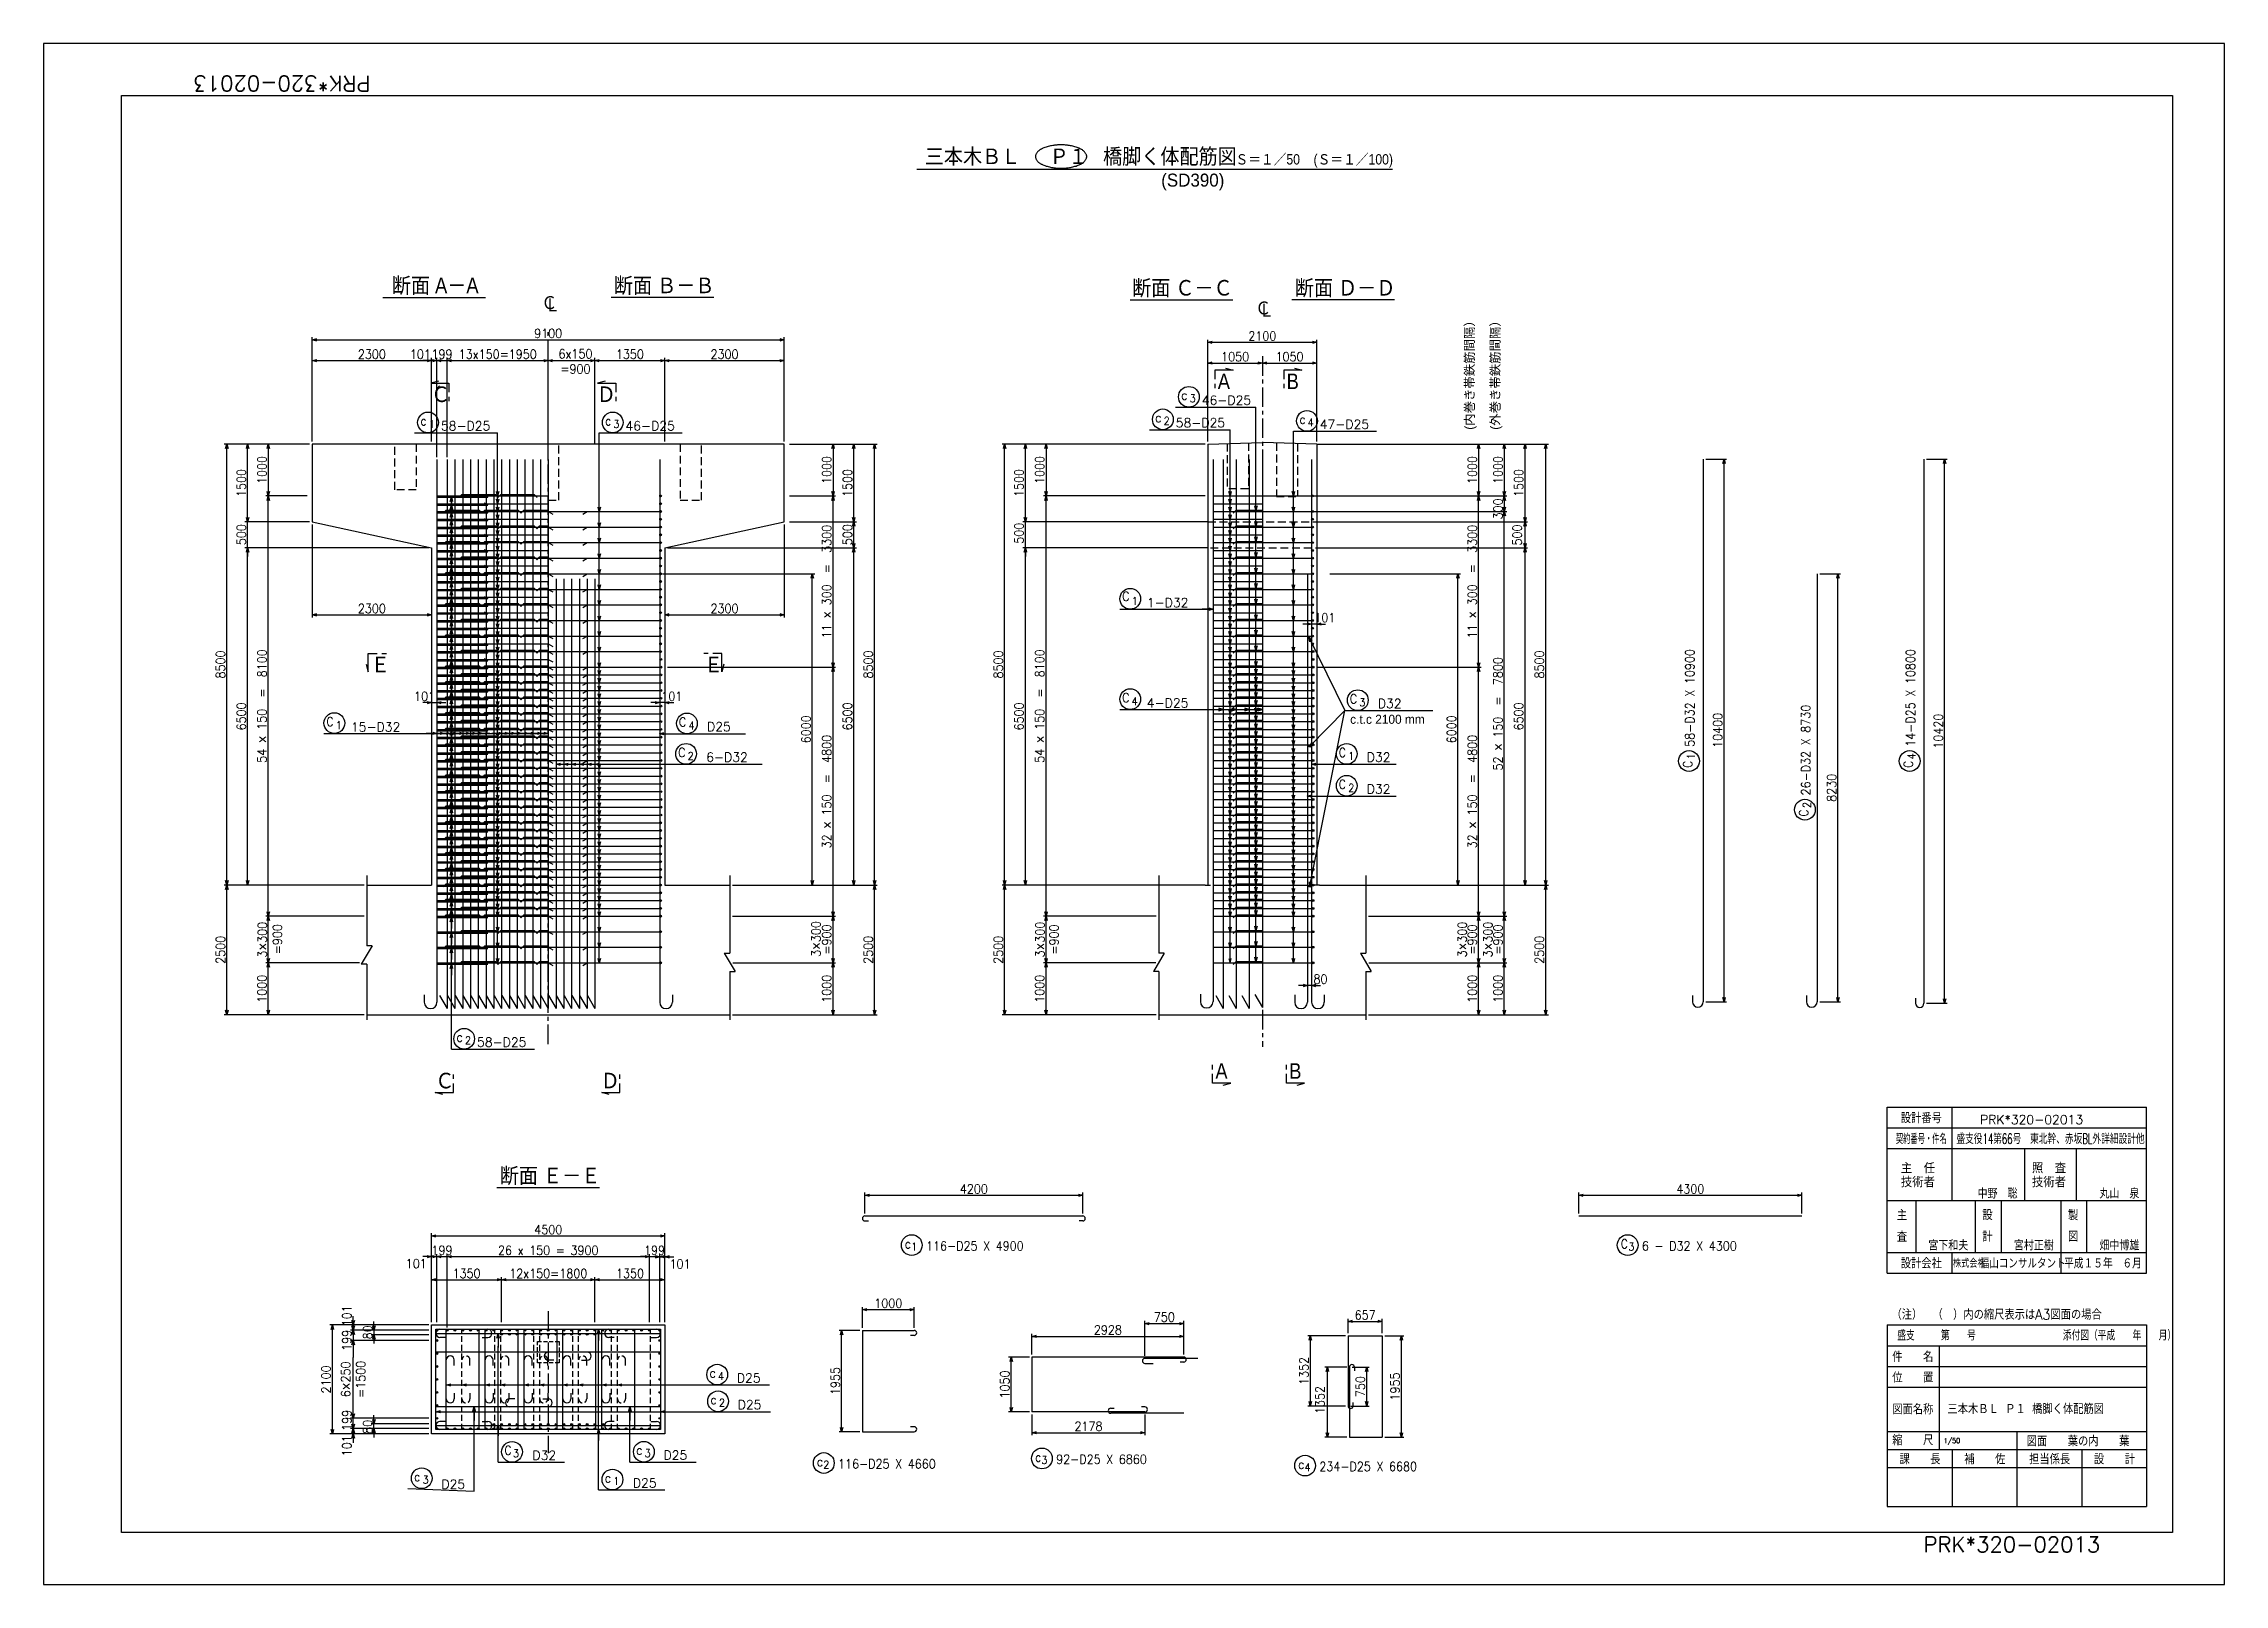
# Model space of a CAD drawing. Extents: x -12844 to 29206, y 115643 to 145343.
import ezdxf
from ezdxf.enums import TextEntityAlignment as Align

# ---------------------------------------------------------------- set-up
doc = ezdxf.new("R2010")
doc.units = 0
doc.header["$LTSCALE"] = 300
doc.header["$MEASUREMENT"] = 0
doc.linetypes.add('CENTER', pattern=[2, 1.25, -0.25, 0.25, -0.25])
doc.linetypes.add('HIDDEN', pattern=[0.375, 0.25, -0.125])
doc.layers.get('0').update_dxf_attribs({"linetype": 'CONTINUOUS'})
doc.layers.get('DEFPOINTS').update_dxf_attribs({"linetype": 'CONTINUOUS'})
for name, color, linetype in [('-記号', 2, 'CONTINUOUS'), ('タイトル', 3, 'CONTINUOUS'), ('丸ポチ', 2, 'CONTINUOUS'), ('寸法', 1, 'CONTINUOUS'), ('引き出し横', 1, 'CONTINUOUS'), ('引き出し縦', 1, 'CONTINUOUS'), ('文字', 3, 'CONTINUOUS'), ('枠', 7, 'CONTINUOUS'), ('柱主筋', 2, 'CONTINUOUS'), ('構造', 3, 'CONTINUOUS'), ('肋筋-0', 3, 'CONTINUOUS'), ('肋筋-1', 3, 'CONTINUOUS'), ('肋筋-2', 3, 'CONTINUOUS'), ('肋筋-3', 3, 'CONTINUOUS'), ('記号', 2, 'CONTINUOUS'), ('鉄筋材料', 3, 'CONTINUOUS'), ('ﾀｲﾄﾙ', 7, 'CONTINUOUS')]:
    doc.layers.add(name, color=color, linetype=linetype)
doc.styles.add('MS明朝', font='MS PMincho.ttf')
doc.styles.add('romans', font='ROMANS.shx', dxfattribs={"width": 0.9, "bigfont": 'EXTFONT.shx'})
doc.styles.get("Standard").update_dxf_attribs({"font": 'romans.shx', "bigfont": 'extfont.shx'})
doc.styles.add('STYLE1', font='romans.shx', dxfattribs={"bigfont": 'bigfont.shx'})
doc.styles.add('ｽﾀｲﾙ1', font='ROMANS.shx', dxfattribs={"bigfont": 'EXTFONT.shx'})
doc.dimstyles.new('ST-50', dxfattribs={"dimscale": 50, "dimtxt": 3.5, "dimasz": 1.7, "dimexe": 1, "dimexo": 1, "dimgap": 1, "dimtad": 0, "dimdec": 0, "dimzin": 0, "dimdsep": 46, "dimtxsty": 'romans', "dimblk": 'OPEN30', "dimcen": 1, "dimdle": 3, "dimclrd": 1, "dimclre": 1, "dimclrt": 3, "dimaunit": 1, "dimadec": 0, "dimazin": 0, "dimtfac": 1, "dimtdec": 0, "dimtix": 1, "dimtmove": 2, "dimatfit": 3, "dimldrblk": 'OPEN30', "dimfxl": 0, "dimtvp": 0.7, "dimtolj": 1, "dimtzin": 0, "dimarcsym": 0})
doc.dimstyles.new('矢', dxfattribs={"dimscale": 50, "dimtxt": 3.5, "dimasz": 1.7, "dimexe": 1, "dimexo": 0.7, "dimgap": 0.09, "dimtad": 0, "dimdec": 0, "dimzin": 0, "dimdsep": 46, "dimtxsty": 'romans', "dimblk": 'OPEN30', "dimcen": 1, "dimdle": 1, "dimclrd": 1, "dimclre": 1, "dimclrt": 3, "dimaunit": 1, "dimadec": 0, "dimazin": 0, "dimtfac": 1, "dimtdec": 0, "dimtix": 1, "dimtmove": 2, "dimatfit": 3, "dimldrblk": 'OPEN30', "dimfxl": 0, "dimtvp": 0.7, "dimtolj": 1, "dimtzin": 0, "dimarcsym": 0})

msp = doc.modelspace()

# ---------------------------------------------------------------- texts
at = {"layer": '-記号', "color": 2, "style": 'MS明朝', "width": 0.9}
msp.add_text('三本木ＢＬ\u3000  Ｐ１   橋脚く体配筋図', height=300, dxfattribs=at).set_placement((7155, 143020.3), align=Align.CENTER)
at = {"layer": 'タイトル', "color": 3}
msp.add_text('PRK*320-02013', height=300, rotation=180, dxfattribs=at).set_placement((-6544, 144724.8))
msp.add_text('PRK*320-02013', height=300, dxfattribs=at).set_placement((23406, 116261.9))
at = {"layer": '寸法', "color": 3, "linetype": 'Continuous', "style": 'romans', "width": 0.9}
for p in [(-8540.6, 128068.5), (2135.4, 128084.8), (6456, 128073), (14597.1, 128073), (15092, 128073)]:
    msp.add_text('3×300', height=175, rotation=90, dxfattribs=at).set_placement(p, align=Align.CENTER)
at = {"layer": '引き出し横', "color": 3, "style": 'ｽﾀｲﾙ1', "width": 0.9}
for s, height, p in [('C', 175, (7953.7, 134602.4)), ('1', 150, (8137.2, 134525.5)), ('C', 175, (7953.7, 132646.5)), ('4', 150, (8137.2, 132591.3)), ('C', 175, (-7392.4, 132185)), ('1', 150, (-7208.9, 132129.8)), ('C', 175, (-593.8, 132178.5)), ('4', 150, (-410.3, 132123.2)), ('C', 175, (-609.9, 131591.9)), ('2', 150, (-426.3, 131536.7)), ('C', 175, (12128, 131591)), ('1', 150, (12311.5, 131535.8)), ('C', 175, (12128, 130977.1)), ('2', 150, (12311.5, 130921.9)), ('C', 175, (-3960.2, 118140.5)), ('3', 150, (-3795.2, 118093.3)), ('c', 175, (-1418.1, 118143.4)), ('3', 150, (-1253.2, 118096.2)), ('c', 175, (-5701.6, 117632.5)), ('3', 150, (-5536.7, 117585.3)), ('c', 175, (-2023.6, 117606.7)), ('1', 150, (-1858.7, 117559.5))]:
    msp.add_text(s, height=height, dxfattribs=at).set_placement(p)
at = {"layer": '引き出し横', "color": 3, "style": 'romans'}
for s, p in [('1-D32', (8427.5, 134479.5)), ('4-D25', (8427.5, 132545.3)), ('15-D32', (-6918.6, 132083.8)), ('D25', (-52.4, 132088)), ('6-D32', (-68.5, 131501.4)), ('D32', (12669.4, 131500.5)), ('D32', (12669.4, 130886.6)), ('D32', (-3418.6, 118043.8)), ('D25', (-890.4, 118046.7)), ('D25', (-5174, 117485.8)), ('D25', (-1482, 117510))]:
    msp.add_text(s, height=175, dxfattribs=at).set_placement(p)
at = {"layer": '引き出し縦', "color": 3, "style": 'ｽﾀｲﾙ1', "width": 0.9}
for s, height, p in [('c', 175, (9091, 138478.3)), ('3', 150, (9255.9, 138431.1)), ('c', 175, (-5580.1, 137984.2)), ('1', 150, (-5415.2, 137937)), ('c', 175, (-2018.4, 137984.2)), ('3', 150, (-1856.2, 137937)), ('c', 175, (8589.2, 138043.9)), ('2', 150, (8754.2, 137996.7)), ('c', 175, (11368.3, 138014.2)), ('4', 150, (11530.4, 137967)), ('C', 175, (12341.5, 132625.7)), ('3', 150, (12525.1, 132570.5)), ('c', 175, (-4882.8, 126103.8)), ('2', 150, (-4717.9, 126056.6)), ('c', 175, (-4, 119630.3)), ('4', 150, (160.9, 119583.1)), ('c', 175, (12.8, 119115.8)), ('2', 150, (177.7, 119068.6))]:
    msp.add_text(s, height=height, dxfattribs=at).set_placement(p)
at = {"layer": '引き出し縦', "color": 3}
for s, style, p in [('46-D25', 'romans', (9487.4, 138381.6)), ('58-D25', 'romans', (-5183.7, 137887.5)), ('46-D25', 'romans', (-1624.7, 137887.5)), ('58-D25', 'romans', (8985.6, 137947.2)), ('47-D25', 'romans', (11761.9, 137917.5)), ('D32', 'romans', (12882.9, 132535.2)), ('c.t.c 2100 mm', 'MS明朝', (12349.1, 132231.2)), ('58-D25', 'romans', (-4486.5, 126007.1)), ('D25', 'romans', (523.7, 119533.6)), ('D25', 'romans', (540.4, 119019.1))]:
    msp.add_text(s, height=175, dxfattribs=dict(at, style=style)).set_placement(p)
at = {"layer": '文字', "color": 3, "style": 'MS明朝'}
for s, p in [('(内巻き帯鉄筋間隔）', (14736.5, 137900.1)), ('(外巻き帯鉄筋間隔）', (15231.2, 137900.1))]:
    msp.add_text(s, height=175, rotation=90, dxfattribs=at).set_placement(p)
at = {"layer": '構造', "color": 3, "linetype": 'Continuous', "insert": (-2588.9, 139217.7), "char_height": 175, "attachment_point": 5, "style": 'romans'}
msp.add_mtext('6x150\\P=900', dxfattribs=at)
at = {"layer": '記号', "color": 2, "style": 'MS明朝', "width": 0.9}
msp.add_text('Ｓ＝１／50    (Ｓ＝１／100)', height=200, dxfattribs=at).set_placement((11656.3, 143012.5), align=Align.CENTER)
at = {"layer": '記号', "color": 2, "style": 'MS明朝'}
msp.add_text('(SD390)', height=250, dxfattribs=at).set_placement((8705.7, 142587))
at = {"layer": '記号', "style": 'MS明朝', "width": 0.9}
for s, p in [('断面 A－A', (-5294.1, 140532.3)), ('断面 Ｂ－Ｂ', (-879.2, 140532.3)), ('断面 Ｃ－Ｃ', (9113.7, 140486.3)), ('断面 Ｄ－Ｄ', (12251, 140486.3)), ('断面 Ｅ－Ｅ', (-3079.3, 123373.4))]:
    msp.add_text(s, height=300, dxfattribs=at).set_placement(p, align=Align.CENTER)
for s, height, p in [('Ｃ', 250, (-3248.3, 140225.7)), ('Ｌ', 250, (-3187, 140181.4)), ('Ｃ', 250, (10518, 140121.9)), ('Ｌ', 250, (10579.3, 140077.7)), ('A', 300, (9796.2, 138683.5)), ('B', 300, (11124, 138683.5)), ('Ｃ', 300, (-5373.7, 138434)), ('Ｄ', 300, (-2180.8, 138434)), ('Ｅ', 300, (-6535.1, 133222.8)), ('Ｅ', 300, (-112.8, 133222.8)), ('Ｃ', 300, (-5292.3, 125203.9)), ('Ｄ', 300, (-2103.7, 125203.9)), ('A', 300, (9750.2, 125387.8)), ('B', 300, (11174, 125387.8))]:
    msp.add_text(s, height=height, dxfattribs=at).set_placement(p)
at = {"layer": '鉄筋材料', "style": 'romans', "width": 0.9}
for s, p in [('58-D32 X 10900', (18986.5, 131789)), ('14-D25 X 10800', (23240.9, 131789)), ('26-D32 X 8730', (21221.9, 130851.2))]:
    msp.add_text(s, height=175, rotation=90, dxfattribs=at).set_placement(p)
at = {"layer": '鉄筋材料', "color": 3, "style": 'ｽﾀｲﾙ1', "width": 0.9}
for s, height, p in [('4', 150, (23248.3, 131545.4)), ('C', 175, (18945.1, 131379.5)), ('1', 150, (18994, 131545.4)), ('C', 175, (23199.5, 131379.5)), ('C', 175, (21180.5, 130441.8)), ('2', 150, (21229.3, 130607.7))]:
    msp.add_text(s, height=height, rotation=90, dxfattribs=at).set_placement(p)
for s, height, p in [('c', 175, (3760.9, 122120.4)), ('1', 150, (3885.9, 122076.7)), ('C', 175, (17564.9, 122120.4)), ('3', 150, (17714.9, 122076.7)), ('c', 175, (2065.6, 117919.4)), ('2', 150, (2190.6, 117875.7)), ('c', 175, (6271.2, 118007.4)), ('3', 150, (6396.2, 117963.7)), ('c', 175, (11345, 117869.4)), ('4', 150, (11470, 117825.7))]:
    msp.add_text(s, height=height, dxfattribs=at).set_placement(p)
at = {"layer": '鉄筋材料', "style": 'romans', "width": 0.9}
for s, p in [('116-D25 X 4900', (4170.3, 122079.1)), ('6 - D32 X 4300', (17974.4, 122079.1)), ('116-D25 X 4660', (2475, 117878.1)), ('92-D25 X 6860', (6680.7, 117966)), ('234-D25 X 6680', (11754.5, 117828.1))]:
    msp.add_text(s, height=175, dxfattribs=at).set_placement(p)
at = {"layer": 'ﾀｲﾄﾙ', "color": 3, "ltscale": 100, "style": 'STYLE1'}
for s, height, width, p in [('設計番号', 200, 0.9, (23362.5, 124642.8)), ('契約番号・件名', 200, 0.5, (23362.5, 124242.8)), ('盛支役14第66号\u3000東北幹、赤坂BL外詳細設計他', 200, 0.6, (25854.2, 124242.8)), ('主', 200, 0.9, (22988.9, 122770.9)), ('設', 200, 0.9, (24638.9, 122770.9)), ('製', 200, 0.9, (26288.9, 122770.9)), ('査', 200, 0.9, (22988.9, 122356.1)), ('計', 200, 0.9, (24638.9, 122356.1)), ('図', 200, 0.9, (26288.9, 122356.1)), ('設計会社', 200, 0.9, (23362.5, 121842.8)), ('平成１５年\u3000６月', 200, 0.75, (26864.4, 121842.8)), ('株式会社', 150, 0.75, (24286.8, 121842.8)), ('福山コンサルタント', 175, 0.75, (25316.4, 121842.8))]:
    msp.add_text(s, height=height, dxfattribs=dict(at, width=width)).set_placement(p, align=Align.MIDDLE)
for s, height, p in [('PRK*320-02013', 175, (25489.3, 124602.4)), ('主\u3000任', 200, (23297.1, 123677.8)), ('照\u3000査', 200, (25824.2, 123677.8)), ('技術者', 200, (23297.1, 123407.8)), ('中野\u3000聡', 175, (24832.1, 123188.6)), ('技術者', 200, (25824.2, 123407.8)), ('丸山\u3000泉', 175, (27182.1, 123188.6)), ('宮下和夫', 175, (23882.1, 122188.6)), ('宮村正樹', 175, (25532.1, 122188.6)), ('畑中博雄', 175, (27182.1, 122188.6))]:
    msp.add_text(s, height=height, dxfattribs=at).set_placement(p, align=Align.MIDDLE)
for s, height, width, p in [('（注）\u3000（\u3000）内の縮尺表示はA3図面の場合', 200, 0.9, (22786.4, 120745.4)), ('盛支\u3000\u3000\u3000第\u3000\u3000号\u3000\u3000\u3000\u3000\u3000\u3000\u3000\u3000\u3000\u3000添付図（平成\u3000\u3000年\u3000\u3000月）', 200, 0.6, (22899.2, 120344.1)), ('件\u3000\u3000名', 200, 0.9, (22802.1, 119931)), ('位\u3000\u3000置', 200, 0.9, (22802.1, 119531)), ('図面名称', 200, 0.9, (22802.1, 118918)), ('三本木ＢＬ Ｐ１ 橋脚く体配筋図', 200, 0.9, (23866, 118924.6)), ('縮\u3000\u3000尺', 200, 0.9, (22802.1, 118324.4)), ('課\u3000\u3000長', 200, 0.9, (22940.6, 117957.7)), ('1/50 ', 100, 0.9, (23795.3, 118363.4)), ('補\u3000\u3000佐', 200, 0.9, (24190.6, 117957.7)), ('図面\u3000\u3000葉の内\u3000\u3000葉', 200, 0.9, (25394.1, 118304.6)), ('担当係長', 200, 0.9, (25440.6, 117957.7)), ('設\u3000\u3000計', 200, 0.9, (26690.6, 117957.7))]:
    msp.add_text(s, height=height, dxfattribs=dict(at, width=width)).set_placement(p)

# ---------------------------------------------------------------- blocks, each defined once
blk = doc.blocks.new('_Open30')
at = {"color": 0, "lineweight": -2}
for p, q in [((-1, 0.27), (0, 0)), ((0, 0), (-1, -0.27)), ((0, 0), (-1, 0))]:
    blk.add_line(p, q, dxfattribs=at)
blk = doc.blocks.new('*D1')
at = {"layer": 'DEFPOINTS', "color": 0, "linetype": 'Continuous'}
for p in [(-7664, 136124), (-5364, 134830), (-5364, 134332)]:
    blk.add_point(p, dxfattribs=at)
at = {"layer": '寸法', "color": 1, "linetype": 'Continuous', "lineweight": -2}
for p, q in [((-7664, 136074), (-7664, 134282)), ((-5364, 134780), (-5364, 134282)), ((-7579, 134332), (-5449, 134332))]:
    blk.add_line(p, q, dxfattribs=at)
at = {"layer": '寸法', "color": 1, "linetype": 'Continuous', "lineweight": -2, "xscale": 85, "yscale": 85, "zscale": 85, "rotation": 180}
blk.add_blockref('_Open30', (-7664, 134332), dxfattribs=at)
at = {"layer": '寸法', "color": 1, "linetype": 'Continuous', "lineweight": -2, "xscale": 85, "yscale": 85, "zscale": 85}
blk.add_blockref('_Open30', (-5364, 134332), dxfattribs=at)
at = {"layer": '寸法', "color": 3, "linetype": 'Continuous', "insert": (-6514, 134454), "char_height": 175, "attachment_point": 5, "style": 'romans'}
blk.add_mtext('\\A1;2300', dxfattribs=at)
blk = doc.blocks.new('*D2')
at = {"layer": 'DEFPOINTS', "color": 0, "linetype": 'Continuous'}
for p in [(1436, 139633), (-7664, 137624), (1436, 137624)]:
    blk.add_point(p, dxfattribs=at)
at = {"layer": '寸法', "color": 1, "linetype": 'Continuous', "lineweight": -2}
for p, q in [((-7664, 137674), (-7664, 139683)), ((-7579, 139633), (1351, 139633)), ((1436, 137674), (1436, 139683))]:
    blk.add_line(p, q, dxfattribs=at)
at = {"layer": '寸法', "color": 1, "linetype": 'Continuous', "lineweight": -2, "xscale": 85, "yscale": 85, "zscale": 85, "rotation": 180}
blk.add_blockref('_Open30', (-7664, 139633), dxfattribs=at)
at = {"layer": '寸法', "color": 1, "linetype": 'Continuous', "lineweight": -2, "xscale": 85, "yscale": 85, "zscale": 85}
blk.add_blockref('_Open30', (1436, 139633), dxfattribs=at)
at = {"layer": '寸法', "color": 3, "linetype": 'Continuous', "insert": (-3114, 139756), "char_height": 175, "attachment_point": 5, "style": 'romans'}
blk.add_mtext('\\A1;9100', dxfattribs=at)
blk = doc.blocks.new('*D3')
at = {"layer": 'DEFPOINTS', "color": 0, "linetype": 'Continuous'}
for p in [(-8911, 136124), (-7664, 136124), (-5364, 135624)]:
    blk.add_point(p, dxfattribs=at)
at = {"layer": '寸法', "color": 1, "linetype": 'Continuous', "lineweight": -2}
for p, q in [((-8911, 136209), (-8911, 136294)), ((-7714, 136124), (-8961, 136124)), ((-8911, 135624), (-8911, 136124)), ((-5414, 135624), (-8961, 135624)), ((-8911, 135539), (-8911, 135454))]:
    blk.add_line(p, q, dxfattribs=at)
at = {"layer": '寸法', "color": 1, "linetype": 'Continuous', "lineweight": -2, "xscale": 85, "yscale": 85, "zscale": 85}
for p, rotation in [((-8911, 136124), 270), ((-8911, 135624), 90)]:
    blk.add_blockref('_Open30', p, dxfattribs=dict(at, rotation=rotation))
at = {"layer": '寸法', "color": 3, "linetype": 'Continuous', "insert": (-9033, 135877), "char_height": 175, "attachment_point": 5, "rotation": 90, "style": 'romans'}
blk.add_mtext('\\A1;500', dxfattribs=at)
blk = doc.blocks.new('*D4')
at = {"layer": 'DEFPOINTS', "color": 0, "linetype": 'Continuous'}
for p in [(-8511, 127624), (-6703, 127624), (-6614, 126624)]:
    blk.add_point(p, dxfattribs=at)
at = {"layer": '寸法', "color": 1, "linetype": 'Continuous', "lineweight": -2}
for p, q in [((-6753, 127624), (-8561, 127624)), ((-8511, 126709), (-8511, 127539)), ((-6664, 126624), (-8561, 126624))]:
    blk.add_line(p, q, dxfattribs=at)
at = {"layer": '寸法', "color": 1, "linetype": 'Continuous', "lineweight": -2, "xscale": 85, "yscale": 85, "zscale": 85}
for p, rotation in [((-8511, 127624), 90), ((-8511, 126624), 270)]:
    blk.add_blockref('_Open30', p, dxfattribs=dict(at, rotation=rotation))
at = {"layer": '寸法', "color": 3, "linetype": 'Continuous', "insert": (-8633, 127124), "char_height": 175, "attachment_point": 5, "rotation": 90, "style": 'romans'}
blk.add_mtext('\\A1;1000', dxfattribs=at)
blk = doc.blocks.new('*D5')
at = {"layer": 'DEFPOINTS', "color": 0, "linetype": 'Continuous'}
for p in [(-8511, 128524), (-6614, 128524), (-6703, 127624)]:
    blk.add_point(p, dxfattribs=at)
at = {"layer": '寸法', "color": 1, "linetype": 'Continuous', "lineweight": -2}
for p, q in [((-6664, 128524), (-8561, 128524)), ((-8511, 127709), (-8511, 128439)), ((-6753, 127624), (-8561, 127624))]:
    blk.add_line(p, q, dxfattribs=at)
at = {"layer": '寸法', "color": 1, "linetype": 'Continuous', "lineweight": -2, "xscale": 85, "yscale": 85, "zscale": 85}
for p, rotation in [((-8511, 128524), 90), ((-8511, 127624), 270)]:
    blk.add_blockref('_Open30', p, dxfattribs=dict(at, rotation=rotation))
at = {"layer": '寸法', "color": 3, "linetype": 'Continuous', "insert": (-8335, 128080), "char_height": 175, "attachment_point": 5, "rotation": 90, "style": 'romans'}
blk.add_mtext('\\A1;=900', dxfattribs=at)
blk = doc.blocks.new('*D6')
at = {"layer": 'DEFPOINTS', "color": 0, "linetype": 'Continuous'}
for p in [(-8911, 135624), (-5364, 135624), (-6614, 129124)]:
    blk.add_point(p, dxfattribs=at)
at = {"layer": '寸法', "color": 1, "linetype": 'Continuous', "lineweight": -2}
for p, q in [((-5414, 135624), (-8961, 135624)), ((-8911, 129209), (-8911, 135539)), ((-6664, 129124), (-8961, 129124))]:
    blk.add_line(p, q, dxfattribs=at)
at = {"layer": '寸法', "color": 1, "linetype": 'Continuous', "lineweight": -2, "xscale": 85, "yscale": 85, "zscale": 85}
for p, rotation in [((-8911, 135624), 90), ((-8911, 129124), 270)]:
    blk.add_blockref('_Open30', p, dxfattribs=dict(at, rotation=rotation))
at = {"layer": '寸法', "color": 3, "linetype": 'Continuous', "insert": (-9033, 132374), "char_height": 175, "attachment_point": 5, "rotation": 90, "style": 'romans'}
blk.add_mtext('\\A1;6500', dxfattribs=at)
blk = doc.blocks.new('*D7')
at = {"layer": 'DEFPOINTS', "color": 0, "linetype": 'Continuous'}
for p in [(-9311, 129124), (-6614, 129124), (-6614, 126624)]:
    blk.add_point(p, dxfattribs=at)
at = {"layer": '寸法', "color": 1, "linetype": 'Continuous', "lineweight": -2}
for p, q in [((-6664, 129124), (-9361, 129124)), ((-9311, 126709), (-9311, 129039)), ((-6664, 126624), (-9361, 126624))]:
    blk.add_line(p, q, dxfattribs=at)
at = {"layer": '寸法', "color": 1, "linetype": 'Continuous', "lineweight": -2, "xscale": 85, "yscale": 85, "zscale": 85}
for p, rotation in [((-9311, 129124), 90), ((-9311, 126624), 270)]:
    blk.add_blockref('_Open30', p, dxfattribs=dict(at, rotation=rotation))
at = {"layer": '寸法', "color": 3, "linetype": 'Continuous', "insert": (-9433, 127874), "char_height": 175, "attachment_point": 5, "rotation": 90, "style": 'romans'}
blk.add_mtext('\\A1;2500', dxfattribs=at)
blk = doc.blocks.new('*D8')
at = {"layer": 'DEFPOINTS', "color": 0, "linetype": 'Continuous'}
for p in [(-9311, 137624), (-7664, 137624), (-6614, 129124)]:
    blk.add_point(p, dxfattribs=at)
at = {"layer": '寸法', "color": 1, "linetype": 'Continuous', "lineweight": -2}
for p, q in [((-7714, 137624), (-9361, 137624)), ((-9311, 129209), (-9311, 137539)), ((-6664, 129124), (-9361, 129124))]:
    blk.add_line(p, q, dxfattribs=at)
at = {"layer": '寸法', "color": 1, "linetype": 'Continuous', "lineweight": -2, "xscale": 85, "yscale": 85, "zscale": 85}
for p, rotation in [((-9311, 137624), 90), ((-9311, 129124), 270)]:
    blk.add_blockref('_Open30', p, dxfattribs=dict(at, rotation=rotation))
at = {"layer": '寸法', "color": 3, "linetype": 'Continuous', "insert": (-9433, 133374), "char_height": 175, "attachment_point": 5, "rotation": 90, "style": 'romans'}
blk.add_mtext('\\A1;8500', dxfattribs=at)
blk = doc.blocks.new('*D9')
at = {"layer": 'DEFPOINTS', "color": 0, "linetype": 'Continuous'}
for p in [(-8511, 136624), (-7764, 136624), (-6614, 128524)]:
    blk.add_point(p, dxfattribs=at)
at = {"layer": '寸法', "color": 1, "linetype": 'Continuous', "lineweight": -2}
for p, q in [((-7814, 136624), (-8561, 136624)), ((-8511, 128609), (-8511, 136539)), ((-6664, 128524), (-8561, 128524))]:
    blk.add_line(p, q, dxfattribs=at)
at = {"layer": '寸法', "color": 1, "linetype": 'Continuous', "lineweight": -2, "xscale": 85, "yscale": 85, "zscale": 85}
for p, rotation in [((-8511, 136624), 90), ((-8511, 128524), 270)]:
    blk.add_blockref('_Open30', p, dxfattribs=dict(at, rotation=rotation))
at = {"layer": '寸法', "color": 3, "linetype": 'Continuous', "insert": (-8633, 132574), "char_height": 175, "attachment_point": 5, "rotation": 90, "style": 'romans'}
blk.add_mtext('\\A1;54 × 150  =  8100', dxfattribs=at)
blk = doc.blocks.new('*D10')
at = {"layer": 'DEFPOINTS', "color": 0, "linetype": 'Continuous'}
for p in [(-8911, 137624), (-7664, 137624), (-7664, 136124)]:
    blk.add_point(p, dxfattribs=at)
at = {"layer": '寸法', "color": 1, "linetype": 'Continuous', "lineweight": -2}
for p, q in [((-7714, 137624), (-8961, 137624)), ((-8911, 136209), (-8911, 137539)), ((-7714, 136124), (-8961, 136124))]:
    blk.add_line(p, q, dxfattribs=at)
at = {"layer": '寸法', "color": 1, "linetype": 'Continuous', "lineweight": -2, "xscale": 85, "yscale": 85, "zscale": 85}
for p, rotation in [((-8911, 137624), 90), ((-8911, 136124), 270)]:
    blk.add_blockref('_Open30', p, dxfattribs=dict(at, rotation=rotation))
at = {"layer": '寸法', "color": 3, "linetype": 'Continuous', "insert": (-9033, 136874), "char_height": 175, "attachment_point": 5, "rotation": 90, "style": 'romans'}
blk.add_mtext('\\A1;1500', dxfattribs=at)
blk = doc.blocks.new('*D11')
at = {"layer": 'DEFPOINTS', "color": 0, "linetype": 'Continuous'}
for p in [(11656, 135624), (15721, 135624), (14106, 129124)]:
    blk.add_point(p, dxfattribs=at)
at = {"layer": '寸法', "color": 1, "linetype": 'Continuous', "lineweight": -2}
for p, q in [((11706, 135624), (15771, 135624)), ((15721, 129209), (15721, 135539)), ((14156, 129124), (15771, 129124))]:
    blk.add_line(p, q, dxfattribs=at)
at = {"layer": '寸法', "color": 1, "linetype": 'Continuous', "lineweight": -2, "xscale": 85, "yscale": 85, "zscale": 85}
for p, rotation in [((15721, 135624), 90), ((15721, 129124), 270)]:
    blk.add_blockref('_Open30', p, dxfattribs=dict(at, rotation=rotation))
at = {"layer": '寸法', "color": 3, "linetype": 'Continuous', "insert": (15598, 132374), "char_height": 175, "attachment_point": 5, "rotation": 90, "style": 'romans'}
blk.add_mtext('\\A1;6500', dxfattribs=at)
blk = doc.blocks.new('*D12')
at = {"layer": 'DEFPOINTS', "color": 0, "linetype": 'Continuous'}
for p in [(12659, 127624), (14826, 127624), (14106, 126624)]:
    blk.add_point(p, dxfattribs=at)
at = {"layer": '寸法', "color": 1, "linetype": 'Continuous', "lineweight": -2}
for p, q in [((12709, 127624), (14876, 127624)), ((14826, 126709), (14826, 127539)), ((14156, 126624), (14876, 126624))]:
    blk.add_line(p, q, dxfattribs=at)
at = {"layer": '寸法', "color": 1, "linetype": 'Continuous', "lineweight": -2, "xscale": 85, "yscale": 85, "zscale": 85}
for p, rotation in [((14826, 127624), 90), ((14826, 126624), 270)]:
    blk.add_blockref('_Open30', p, dxfattribs=dict(at, rotation=rotation))
at = {"layer": '寸法', "color": 3, "linetype": 'Continuous', "insert": (14703, 127124), "char_height": 175, "attachment_point": 5, "rotation": 90, "style": 'romans'}
blk.add_mtext('\\A1;1000', dxfattribs=at)
blk = doc.blocks.new('*D13')
at = {"layer": 'DEFPOINTS', "color": 0, "linetype": 'Continuous'}
for p in [(12652, 128524), (14826, 128524), (12659, 127624)]:
    blk.add_point(p, dxfattribs=at)
at = {"layer": '寸法', "color": 1, "linetype": 'Continuous', "lineweight": -2}
for p, q in [((12702, 128524), (14876, 128524)), ((14826, 127709), (14826, 128439)), ((12709, 127624), (14876, 127624))]:
    blk.add_line(p, q, dxfattribs=at)
at = {"layer": '寸法', "color": 1, "linetype": 'Continuous', "lineweight": -2, "xscale": 85, "yscale": 85, "zscale": 85}
for p, rotation in [((14826, 128524), 90), ((14826, 127624), 270)]:
    blk.add_blockref('_Open30', p, dxfattribs=dict(at, rotation=rotation))
at = {"layer": '寸法', "color": 3, "linetype": 'Continuous', "insert": (14703, 128074), "char_height": 175, "attachment_point": 5, "rotation": 90, "style": 'romans'}
blk.add_mtext('\\A1;=900', dxfattribs=at)
blk = doc.blocks.new('*D14')
at = {"layer": 'DEFPOINTS', "color": 0, "linetype": 'Continuous'}
for p in [(12659, 127624), (15321, 127624), (12652, 126624)]:
    blk.add_point(p, dxfattribs=at)
at = {"layer": '寸法', "color": 1, "linetype": 'Continuous', "lineweight": -2}
for p, q in [((12709, 127624), (15371, 127624)), ((15321, 126709), (15321, 127539)), ((12702, 126624), (15371, 126624))]:
    blk.add_line(p, q, dxfattribs=at)
at = {"layer": '寸法', "color": 1, "linetype": 'Continuous', "lineweight": -2, "xscale": 85, "yscale": 85, "zscale": 85}
for p, rotation in [((15321, 127624), 90), ((15321, 126624), 270)]:
    blk.add_blockref('_Open30', p, dxfattribs=dict(at, rotation=rotation))
at = {"layer": '寸法', "color": 3, "linetype": 'Continuous', "insert": (15198, 127124), "char_height": 175, "attachment_point": 5, "rotation": 90, "style": 'romans'}
blk.add_mtext('\\A1;1000', dxfattribs=at)
blk = doc.blocks.new('*D15')
at = {"layer": 'DEFPOINTS', "color": 0, "linetype": 'Continuous'}
for p in [(12652, 128524), (15321, 128524), (12659, 127624)]:
    blk.add_point(p, dxfattribs=at)
at = {"layer": '寸法', "color": 1, "linetype": 'Continuous', "lineweight": -2}
for p, q in [((12702, 128524), (15371, 128524)), ((15321, 127709), (15321, 128439)), ((12709, 127624), (15371, 127624))]:
    blk.add_line(p, q, dxfattribs=at)
at = {"layer": '寸法', "color": 1, "linetype": 'Continuous', "lineweight": -2, "xscale": 85, "yscale": 85, "zscale": 85}
for p, rotation in [((15321, 128524), 90), ((15321, 127624), 270)]:
    blk.add_blockref('_Open30', p, dxfattribs=dict(at, rotation=rotation))
at = {"layer": '寸法', "color": 3, "linetype": 'Continuous', "insert": (15198, 128074), "char_height": 175, "attachment_point": 5, "rotation": 90, "style": 'romans'}
blk.add_mtext('\\A1;=900', dxfattribs=at)
blk = doc.blocks.new('*D16')
at = {"layer": 'DEFPOINTS', "color": 0, "linetype": 'Continuous'}
for p in [(11656, 136124), (15721, 136124), (11656, 135624)]:
    blk.add_point(p, dxfattribs=at)
at = {"layer": '寸法', "color": 1, "linetype": 'Continuous', "lineweight": -2}
for p, q in [((11706, 136124), (15771, 136124)), ((15721, 135709), (15721, 136039)), ((11706, 135624), (15771, 135624))]:
    blk.add_line(p, q, dxfattribs=at)
at = {"layer": '寸法', "color": 1, "linetype": 'Continuous', "lineweight": -2, "xscale": 85, "yscale": 85, "zscale": 85}
for p, rotation in [((15721, 136124), 90), ((15721, 135624), 270)]:
    blk.add_blockref('_Open30', p, dxfattribs=dict(at, rotation=rotation))
at = {"layer": '寸法', "color": 3, "linetype": 'Continuous', "insert": (15569, 135870), "char_height": 175, "attachment_point": 5, "rotation": 90, "style": 'romans'}
blk.add_mtext('\\A1;500', dxfattribs=at)
blk = doc.blocks.new('*D17')
at = {"layer": 'DEFPOINTS', "color": 0, "linetype": 'Continuous'}
for p in [(11706, 133324), (14826, 133324), (12652, 128524)]:
    blk.add_point(p, dxfattribs=at)
at = {"layer": '寸法', "color": 1, "linetype": 'Continuous', "lineweight": -2}
for p, q in [((11756, 133324), (14876, 133324)), ((14826, 128609), (14826, 133239)), ((12702, 128524), (14876, 128524))]:
    blk.add_line(p, q, dxfattribs=at)
at = {"layer": '寸法', "color": 1, "linetype": 'Continuous', "lineweight": -2, "xscale": 85, "yscale": 85, "zscale": 85}
for p, rotation in [((14826, 133324), 90), ((14826, 128524), 270)]:
    blk.add_blockref('_Open30', p, dxfattribs=dict(at, rotation=rotation))
at = {"layer": '寸法', "color": 3, "linetype": 'Continuous', "insert": (14703, 130924), "char_height": 175, "attachment_point": 5, "rotation": 90, "style": 'romans'}
blk.add_mtext('\\A1;32 × 150  =  4800', dxfattribs=at)
blk = doc.blocks.new('*D18')
at = {"layer": 'DEFPOINTS', "color": 0, "linetype": 'Continuous'}
for p in [(11643, 136324), (15321, 136324), (12652, 128524)]:
    blk.add_point(p, dxfattribs=at)
at = {"layer": '寸法', "color": 1, "linetype": 'Continuous', "lineweight": -2}
for p, q in [((11693, 136324), (15371, 136324)), ((15321, 128609), (15321, 136239)), ((12702, 128524), (15371, 128524))]:
    blk.add_line(p, q, dxfattribs=at)
at = {"layer": '寸法', "color": 1, "linetype": 'Continuous', "lineweight": -2, "xscale": 85, "yscale": 85, "zscale": 85}
for p, rotation in [((15321, 136324), 90), ((15321, 128524), 270)]:
    blk.add_blockref('_Open30', p, dxfattribs=dict(at, rotation=rotation))
at = {"layer": '寸法', "color": 3, "linetype": 'Continuous', "insert": (15198, 132424), "char_height": 175, "attachment_point": 5, "rotation": 90, "style": 'romans'}
blk.add_mtext('\\A1;52 × 150  =  7800', dxfattribs=at)
blk = doc.blocks.new('*D19')
at = {"layer": 'DEFPOINTS', "color": 0, "linetype": 'Continuous'}
for p in [(11656, 137624), (15721, 137624), (11656, 136124)]:
    blk.add_point(p, dxfattribs=at)
at = {"layer": '寸法', "color": 1, "linetype": 'Continuous', "lineweight": -2}
for p, q in [((11706, 137624), (15771, 137624)), ((15721, 136209), (15721, 137539)), ((11706, 136124), (15771, 136124))]:
    blk.add_line(p, q, dxfattribs=at)
at = {"layer": '寸法', "color": 1, "linetype": 'Continuous', "lineweight": -2, "xscale": 85, "yscale": 85, "zscale": 85}
for p, rotation in [((15721, 137624), 90), ((15721, 136124), 270)]:
    blk.add_blockref('_Open30', p, dxfattribs=dict(at, rotation=rotation))
at = {"layer": '寸法', "color": 3, "linetype": 'Continuous', "insert": (15598, 136874), "char_height": 175, "attachment_point": 5, "rotation": 90, "style": 'romans'}
blk.add_mtext('\\A1;1500', dxfattribs=at)
blk = doc.blocks.new('*D20')
at = {"layer": 'DEFPOINTS', "color": 0, "linetype": 'Continuous'}
for p in [(11656, 137624), (16121, 137624), (11756, 129124)]:
    blk.add_point(p, dxfattribs=at)
at = {"layer": '寸法', "color": 1, "linetype": 'Continuous', "lineweight": -2}
for p, q in [((11706, 137624), (16171, 137624)), ((16121, 129209), (16121, 137539)), ((11806, 129124), (16171, 129124))]:
    blk.add_line(p, q, dxfattribs=at)
at = {"layer": '寸法', "color": 1, "linetype": 'Continuous', "lineweight": -2, "xscale": 85, "yscale": 85, "zscale": 85}
for p, rotation in [((16121, 137624), 90), ((16121, 129124), 270)]:
    blk.add_blockref('_Open30', p, dxfattribs=dict(at, rotation=rotation))
at = {"layer": '寸法', "color": 3, "linetype": 'Continuous', "insert": (15998, 133374), "char_height": 175, "attachment_point": 5, "rotation": 90, "style": 'romans'}
blk.add_mtext('\\A1;8500', dxfattribs=at)
blk = doc.blocks.new('*D21')
at = {"layer": 'DEFPOINTS', "color": 0, "linetype": 'Continuous'}
for p in [(2543, 120539), (2943, 120539), (2943, 118584)]:
    blk.add_point(p, dxfattribs=at)
at = {"layer": '寸法', "color": 1, "linetype": 'Continuous', "lineweight": -2}
for p, q in [((2893, 120539), (2493, 120539)), ((2543, 118669), (2543, 120454)), ((2893, 118584), (2493, 118584))]:
    blk.add_line(p, q, dxfattribs=at)
at = {"layer": '寸法', "color": 1, "linetype": 'Continuous', "lineweight": -2, "xscale": 85, "yscale": 85, "zscale": 85}
for p, rotation in [((2543, 120539), 90), ((2543, 118584), 270)]:
    blk.add_blockref('_Open30', p, dxfattribs=dict(at, rotation=rotation))
at = {"layer": '寸法', "color": 3, "linetype": 'Continuous', "insert": (2421, 119562), "char_height": 175, "attachment_point": 5, "rotation": 90, "style": 'romans'}
blk.add_mtext('\\A1;1955', dxfattribs=at)
blk = doc.blocks.new('*D22')
at = {"layer": 'DEFPOINTS', "color": 0, "linetype": 'Continuous'}
for p in [(6214, 118967), (8391, 118967), (8391, 118567)]:
    blk.add_point(p, dxfattribs=at)
at = {"layer": '寸法', "color": 1, "linetype": 'Continuous', "lineweight": -2}
for p, q in [((6214, 118917), (6214, 118517)), ((8391, 118917), (8391, 118517)), ((6299, 118567), (8306, 118567))]:
    blk.add_line(p, q, dxfattribs=at)
at = {"layer": '寸法', "color": 1, "linetype": 'Continuous', "lineweight": -2, "xscale": 85, "yscale": 85, "zscale": 85, "rotation": 180}
blk.add_blockref('_Open30', (6214, 118567), dxfattribs=at)
at = {"layer": '寸法', "color": 1, "linetype": 'Continuous', "lineweight": -2, "xscale": 85, "yscale": 85, "zscale": 85}
blk.add_blockref('_Open30', (8391, 118567), dxfattribs=at)
at = {"layer": '寸法', "color": 3, "linetype": 'Continuous', "insert": (7303, 118690), "char_height": 175, "attachment_point": 5, "style": 'romans'}
blk.add_mtext('\\A1;2178', dxfattribs=at)
blk = doc.blocks.new('*D23')
at = {"layer": 'DEFPOINTS', "color": 0, "linetype": 'Continuous'}
for p in [(9141, 120424), (6214, 120024), (9141, 120024)]:
    blk.add_point(p, dxfattribs=at)
at = {"layer": '寸法', "color": 1, "linetype": 'Continuous', "lineweight": -2}
for p, q in [((6214, 120074), (6214, 120474)), ((6299, 120424), (9056, 120424)), ((9141, 120074), (9141, 120474))]:
    blk.add_line(p, q, dxfattribs=at)
at = {"layer": '寸法', "color": 1, "linetype": 'Continuous', "lineweight": -2, "xscale": 85, "yscale": 85, "zscale": 85, "rotation": 180}
blk.add_blockref('_Open30', (6214, 120424), dxfattribs=at)
at = {"layer": '寸法', "color": 1, "linetype": 'Continuous', "lineweight": -2, "xscale": 85, "yscale": 85, "zscale": 85}
blk.add_blockref('_Open30', (9141, 120424), dxfattribs=at)
at = {"layer": '寸法', "color": 3, "linetype": 'Continuous', "insert": (7678, 120547), "char_height": 175, "attachment_point": 5, "style": 'romans'}
blk.add_mtext('\\A1;2928', dxfattribs=at)
blk = doc.blocks.new('*D24')
at = {"layer": 'DEFPOINTS', "color": 0, "linetype": 'Continuous'}
for p in [(7193, 123144), (2993, 122744), (7193, 122744)]:
    blk.add_point(p, dxfattribs=at)
at = {"layer": '寸法', "color": 1, "linetype": 'Continuous', "lineweight": -2}
for p, q in [((2993, 122794), (2993, 123194)), ((3078, 123144), (7108, 123144)), ((7193, 122794), (7193, 123194))]:
    blk.add_line(p, q, dxfattribs=at)
at = {"layer": '寸法', "color": 1, "linetype": 'Continuous', "lineweight": -2, "xscale": 85, "yscale": 85, "zscale": 85, "rotation": 180}
blk.add_blockref('_Open30', (2993, 123144), dxfattribs=at)
at = {"layer": '寸法', "color": 1, "linetype": 'Continuous', "lineweight": -2, "xscale": 85, "yscale": 85, "zscale": 85}
blk.add_blockref('_Open30', (7193, 123144), dxfattribs=at)
at = {"layer": '寸法', "color": 3, "linetype": 'Continuous', "insert": (5093, 123266), "char_height": 175, "attachment_point": 5, "style": 'romans'}
blk.add_mtext('\\A1;4200', dxfattribs=at)
blk = doc.blocks.new('*D25')
at = {"layer": 'DEFPOINTS', "color": 0, "linetype": 'Continuous'}
for p in [(5814, 120024), (6214, 120024), (6214, 118967)]:
    blk.add_point(p, dxfattribs=at)
at = {"layer": '寸法', "color": 1, "linetype": 'Continuous', "lineweight": -2}
for p, q in [((6164, 120024), (5764, 120024)), ((5814, 119052), (5814, 119939)), ((6164, 118967), (5764, 118967))]:
    blk.add_line(p, q, dxfattribs=at)
at = {"layer": '寸法', "color": 1, "linetype": 'Continuous', "lineweight": -2, "xscale": 85, "yscale": 85, "zscale": 85}
for p, rotation in [((5814, 120024), 90), ((5814, 118967), 270)]:
    blk.add_blockref('_Open30', p, dxfattribs=dict(at, rotation=rotation))
at = {"layer": '寸法', "color": 3, "linetype": 'Continuous', "insert": (5691, 119496), "char_height": 175, "attachment_point": 5, "rotation": 90, "style": 'romans'}
blk.add_mtext('\\A1;1050', dxfattribs=at)
blk = doc.blocks.new('*D26')
at = {"layer": 'DEFPOINTS', "color": 0, "linetype": 'Continuous'}
for p in [(3943, 120939), (2943, 120539), (3943, 120539)]:
    blk.add_point(p, dxfattribs=at)
at = {"layer": '寸法', "color": 1, "linetype": 'Continuous', "lineweight": -2}
for p, q in [((2943, 120589), (2943, 120989)), ((3028, 120939), (3858, 120939)), ((3943, 120589), (3943, 120989))]:
    blk.add_line(p, q, dxfattribs=at)
at = {"layer": '寸法', "color": 1, "linetype": 'Continuous', "lineweight": -2, "xscale": 85, "yscale": 85, "zscale": 85, "rotation": 180}
blk.add_blockref('_Open30', (2943, 120939), dxfattribs=at)
at = {"layer": '寸法', "color": 1, "linetype": 'Continuous', "lineweight": -2, "xscale": 85, "yscale": 85, "zscale": 85}
blk.add_blockref('_Open30', (3943, 120939), dxfattribs=at)
at = {"layer": '寸法', "color": 3, "linetype": 'Continuous', "insert": (3443, 121062), "char_height": 175, "attachment_point": 5, "style": 'romans'}
blk.add_mtext('\\A1;1000', dxfattribs=at)
blk = doc.blocks.new('*D27')
at = {"layer": 'DEFPOINTS', "color": 0, "linetype": 'Continuous'}
for p in [(9141, 120671), (8391, 119999), (9141, 120074)]:
    blk.add_point(p, dxfattribs=at)
at = {"layer": '引き出し横', "color": 1, "linetype": 'Continuous', "lineweight": -2}
for p, q in [((8391, 120049), (8391, 120721)), ((9141, 120124), (9141, 120721)), ((8476, 120671), (9056, 120671))]:
    blk.add_line(p, q, dxfattribs=at)
at = {"layer": '引き出し横', "color": 1, "linetype": 'Continuous', "lineweight": -2, "xscale": 85, "yscale": 85, "zscale": 85, "rotation": 180}
blk.add_blockref('_Open30', (8391, 120671), dxfattribs=at)
at = {"layer": '引き出し横', "color": 1, "linetype": 'Continuous', "lineweight": -2, "xscale": 85, "yscale": 85, "zscale": 85}
blk.add_blockref('_Open30', (9141, 120671), dxfattribs=at)
at = {"layer": '引き出し横', "color": 3, "linetype": 'Continuous', "insert": (8766, 120794), "char_height": 175, "attachment_point": 5, "style": 'romans'}
blk.add_mtext('\\A1;750', dxfattribs=at)
blk = doc.blocks.new('*D28')
at = {"layer": 'DEFPOINTS', "color": 0, "linetype": 'Continuous'}
for p in [(12967, 120433), (13336, 120433), (12967, 118479)]:
    blk.add_point(p, dxfattribs=at)
at = {"layer": '引き出し横', "color": 1, "linetype": 'Continuous', "lineweight": -2}
for p, q in [((13017, 120433), (13386, 120433)), ((13336, 118564), (13336, 120348)), ((13017, 118479), (13386, 118479))]:
    blk.add_line(p, q, dxfattribs=at)
at = {"layer": '引き出し横', "color": 1, "linetype": 'Continuous', "lineweight": -2, "xscale": 85, "yscale": 85, "zscale": 85}
for p, rotation in [((13336, 120433), 90), ((13336, 118479), 270)]:
    blk.add_blockref('_Open30', p, dxfattribs=dict(at, rotation=rotation))
at = {"layer": '引き出し横', "color": 3, "linetype": 'Continuous', "insert": (13213, 119456), "char_height": 175, "attachment_point": 5, "rotation": 90, "style": 'romans'}
blk.add_mtext('\\A1;1955', dxfattribs=at)
blk = doc.blocks.new('*D29')
at = {"layer": 'DEFPOINTS', "color": 0, "linetype": 'Continuous'}
for p in [(11910, 119831), (12335, 119831), (12335, 118479)]:
    blk.add_point(p, dxfattribs=at)
at = {"layer": '引き出し横', "color": 1, "linetype": 'Continuous', "lineweight": -2}
for p, q in [((12285, 119831), (11860, 119831)), ((11910, 118564), (11910, 119746)), ((12285, 118479), (11860, 118479))]:
    blk.add_line(p, q, dxfattribs=at)
at = {"layer": '引き出し横', "color": 1, "linetype": 'Continuous', "lineweight": -2, "xscale": 85, "yscale": 85, "zscale": 85}
for p, rotation in [((11910, 119831), 90), ((11910, 118479), 270)]:
    blk.add_blockref('_Open30', p, dxfattribs=dict(at, rotation=rotation))
at = {"layer": '引き出し横', "color": 3, "linetype": 'Continuous', "insert": (11767, 119197), "char_height": 175, "attachment_point": 5, "rotation": 90, "style": 'romans'}
blk.add_mtext('\\A1;1352', dxfattribs=at)
blk = doc.blocks.new('*D30')
at = {"layer": 'DEFPOINTS', "color": 0, "linetype": 'Continuous'}
for p in [(12335, 119831), (12668, 119831), (12310, 119081)]:
    blk.add_point(p, dxfattribs=at)
at = {"layer": '引き出し横', "color": 1, "linetype": 'Continuous', "lineweight": -2}
for p, q in [((12385, 119831), (12718, 119831)), ((12668, 119166), (12668, 119746)), ((12360, 119081), (12718, 119081))]:
    blk.add_line(p, q, dxfattribs=at)
at = {"layer": '引き出し横', "color": 1, "linetype": 'Continuous', "lineweight": -2, "xscale": 85, "yscale": 85, "zscale": 85}
for p, rotation in [((12668, 119831), 90), ((12668, 119081), 270)]:
    blk.add_blockref('_Open30', p, dxfattribs=dict(at, rotation=rotation))
at = {"layer": '引き出し横', "color": 3, "linetype": 'Continuous', "insert": (12546, 119456), "char_height": 175, "attachment_point": 5, "rotation": 90, "style": 'romans'}
blk.add_mtext('\\A1;750', dxfattribs=at)
blk = doc.blocks.new('*D31')
at = {"layer": 'DEFPOINTS', "color": 0, "linetype": 'Continuous'}
for p in [(12967, 120711), (12310, 120433), (12967, 120433)]:
    blk.add_point(p, dxfattribs=at)
at = {"layer": '引き出し横', "color": 1, "linetype": 'Continuous', "lineweight": -2}
for p, q in [((12310, 120483), (12310, 120761)), ((12395, 120711), (12882, 120711)), ((12967, 120483), (12967, 120761))]:
    blk.add_line(p, q, dxfattribs=at)
at = {"layer": '引き出し横', "color": 1, "linetype": 'Continuous', "lineweight": -2, "xscale": 85, "yscale": 85, "zscale": 85, "rotation": 180}
blk.add_blockref('_Open30', (12310, 120711), dxfattribs=at)
at = {"layer": '引き出し横', "color": 1, "linetype": 'Continuous', "lineweight": -2, "xscale": 85, "yscale": 85, "zscale": 85}
blk.add_blockref('_Open30', (12967, 120711), dxfattribs=at)
at = {"layer": '引き出し横', "color": 3, "linetype": 'Continuous', "insert": (12638, 120834), "char_height": 175, "attachment_point": 5, "style": 'romans'}
blk.add_mtext('\\A1;657', dxfattribs=at)
blk = doc.blocks.new('*D32')
at = {"layer": 'DEFPOINTS', "color": 0, "linetype": 'Continuous'}
for p in [(12310, 120433), (11581, 119081), (12310, 119081)]:
    blk.add_point(p, dxfattribs=at)
at = {"layer": '寸法', "color": 1, "linetype": 'Continuous', "lineweight": -2}
for p, q in [((12260, 120433), (11531, 120433)), ((11581, 120348), (11581, 119166)), ((12260, 119081), (11531, 119081))]:
    blk.add_line(p, q, dxfattribs=at)
at = {"layer": '寸法', "color": 1, "linetype": 'Continuous', "lineweight": -2, "xscale": 85, "yscale": 85, "zscale": 85}
for p, rotation in [((11581, 120433), 90), ((11581, 119081), 270)]:
    blk.add_blockref('_Open30', p, dxfattribs=dict(at, rotation=rotation))
at = {"layer": '寸法', "color": 3, "linetype": 'Continuous', "insert": (11458, 119757), "char_height": 175, "attachment_point": 5, "rotation": 90, "style": 'romans'}
blk.add_mtext('\\A1;1352', dxfattribs=at)
blk = doc.blocks.new('*D33')
at = {"layer": 'DEFPOINTS', "color": 0, "linetype": 'Continuous'}
for p in [(-5364, 132641), (-5261, 132641), (-5261, 132641)]:
    blk.add_point(p, dxfattribs=at)
at = {"layer": '寸法', "color": 1, "linetype": 'Continuous', "lineweight": -2}
for p, q in [((-5449, 132641), (-5534, 132641)), ((-5364, 132641), (-5261, 132641)), ((-5176, 132641), (-5091, 132641))]:
    blk.add_line(p, q, dxfattribs=at)
at = {"layer": '寸法', "color": 1, "linetype": 'Continuous', "lineweight": -2, "xscale": 85, "yscale": 85, "zscale": 85}
blk.add_blockref('_Open30', (-5364, 132641), dxfattribs=at)
at = {"layer": '寸法', "color": 1, "linetype": 'Continuous', "lineweight": -2, "xscale": 85, "yscale": 85, "zscale": 85, "rotation": 180}
blk.add_blockref('_Open30', (-5261, 132641), dxfattribs=at)
at = {"layer": '寸法', "color": 3, "linetype": 'Continuous', "insert": (-5498, 132763), "char_height": 175, "attachment_point": 5, "style": 'romans'}
blk.add_mtext('\\A1;101', dxfattribs=at)
blk = doc.blocks.new('*D34')
at = {"layer": 'DEFPOINTS', "color": 0, "linetype": 'Continuous'}
for p in [(1486, 137624), (3178, 137624), (386, 129124)]:
    blk.add_point(p, dxfattribs=at)
at = {"layer": '寸法', "color": 1, "linetype": 'Continuous', "lineweight": -2}
for p, q in [((1536, 137624), (3228, 137624)), ((3178, 129209), (3178, 137539)), ((436, 129124), (3228, 129124))]:
    blk.add_line(p, q, dxfattribs=at)
at = {"layer": '寸法', "color": 1, "linetype": 'Continuous', "lineweight": -2, "xscale": 85, "yscale": 85, "zscale": 85}
for p, rotation in [((3178, 137624), 90), ((3178, 129124), 270)]:
    blk.add_blockref('_Open30', p, dxfattribs=dict(at, rotation=rotation))
at = {"layer": '寸法', "color": 3, "linetype": 'Continuous', "insert": (3056, 133374), "char_height": 175, "attachment_point": 5, "rotation": 90, "style": 'romans'}
blk.add_mtext('\\A1;8500', dxfattribs=at)
blk = doc.blocks.new('*D35')
at = {"layer": 'DEFPOINTS', "color": 0, "linetype": 'Continuous'}
for p in [(-864, 135624), (2778, 135624), (386, 129124)]:
    blk.add_point(p, dxfattribs=at)
at = {"layer": '寸法', "color": 1, "linetype": 'Continuous', "lineweight": -2}
for p, q in [((-814, 135624), (2828, 135624)), ((2778, 129209), (2778, 135539)), ((436, 129124), (2828, 129124))]:
    blk.add_line(p, q, dxfattribs=at)
at = {"layer": '寸法', "color": 1, "linetype": 'Continuous', "lineweight": -2, "xscale": 85, "yscale": 85, "zscale": 85}
for p, rotation in [((2778, 135624), 90), ((2778, 129124), 270)]:
    blk.add_blockref('_Open30', p, dxfattribs=dict(at, rotation=rotation))
at = {"layer": '寸法', "color": 3, "linetype": 'Continuous', "insert": (2656, 132374), "char_height": 175, "attachment_point": 5, "rotation": 90, "style": 'romans'}
blk.add_mtext('\\A1;6500', dxfattribs=at)
blk = doc.blocks.new('*D36')
at = {"layer": 'DEFPOINTS', "color": 0, "linetype": 'Continuous'}
for p in [(-864, 133324), (2378, 133324), (386, 128524)]:
    blk.add_point(p, dxfattribs=at)
at = {"layer": '寸法', "color": 1, "linetype": 'Continuous', "lineweight": -2}
for p, q in [((-814, 133324), (2428, 133324)), ((2378, 128609), (2378, 133239)), ((436, 128524), (2428, 128524))]:
    blk.add_line(p, q, dxfattribs=at)
at = {"layer": '寸法', "color": 1, "linetype": 'Continuous', "lineweight": -2, "xscale": 85, "yscale": 85, "zscale": 85}
for p, rotation in [((2378, 133324), 90), ((2378, 128524), 270)]:
    blk.add_blockref('_Open30', p, dxfattribs=dict(at, rotation=rotation))
at = {"layer": '寸法', "color": 3, "linetype": 'Continuous', "insert": (2256, 130924), "char_height": 175, "attachment_point": 5, "rotation": 90, "style": 'romans'}
blk.add_mtext('\\A1;32 × 150  =  4800', dxfattribs=at)
blk = doc.blocks.new('*D37')
at = {"layer": 'DEFPOINTS', "color": 0, "linetype": 'Continuous'}
for p in [(386, 129124), (3178, 129124), (386, 126624)]:
    blk.add_point(p, dxfattribs=at)
at = {"layer": '寸法', "color": 1, "linetype": 'Continuous', "lineweight": -2}
for p, q in [((436, 129124), (3228, 129124)), ((3178, 126709), (3178, 129039)), ((436, 126624), (3228, 126624))]:
    blk.add_line(p, q, dxfattribs=at)
at = {"layer": '寸法', "color": 1, "linetype": 'Continuous', "lineweight": -2, "xscale": 85, "yscale": 85, "zscale": 85}
for p, rotation in [((3178, 129124), 90), ((3178, 126624), 270)]:
    blk.add_blockref('_Open30', p, dxfattribs=dict(at, rotation=rotation))
at = {"layer": '寸法', "color": 3, "linetype": 'Continuous', "insert": (3056, 127874), "char_height": 175, "attachment_point": 5, "rotation": 90, "style": 'romans'}
blk.add_mtext('\\A1;2500', dxfattribs=at)
blk = doc.blocks.new('*D38')
at = {"layer": 'DEFPOINTS', "color": 0, "linetype": 'Continuous'}
for p in [(386, 128524), (2378, 128524), (393, 127624)]:
    blk.add_point(p, dxfattribs=at)
at = {"layer": '寸法', "color": 1, "linetype": 'Continuous', "lineweight": -2}
for p, q in [((436, 128524), (2428, 128524)), ((2378, 127709), (2378, 128439)), ((443, 127624), (2428, 127624))]:
    blk.add_line(p, q, dxfattribs=at)
at = {"layer": '寸法', "color": 1, "linetype": 'Continuous', "lineweight": -2, "xscale": 85, "yscale": 85, "zscale": 85}
for p, rotation in [((2378, 128524), 90), ((2378, 127624), 270)]:
    blk.add_blockref('_Open30', p, dxfattribs=dict(at, rotation=rotation))
at = {"layer": '寸法', "color": 3, "linetype": 'Continuous', "insert": (2256, 128074), "char_height": 175, "attachment_point": 5, "rotation": 90, "style": 'romans'}
blk.add_mtext('\\A1;=900', dxfattribs=at)
blk = doc.blocks.new('*D39')
at = {"layer": 'DEFPOINTS', "color": 0, "linetype": 'Continuous'}
for p in [(393, 127624), (2378, 127624), (386, 126624)]:
    blk.add_point(p, dxfattribs=at)
at = {"layer": '寸法', "color": 1, "linetype": 'Continuous', "lineweight": -2}
for p, q in [((443, 127624), (2428, 127624)), ((2378, 126709), (2378, 127539)), ((436, 126624), (2428, 126624))]:
    blk.add_line(p, q, dxfattribs=at)
at = {"layer": '寸法', "color": 1, "linetype": 'Continuous', "lineweight": -2, "xscale": 85, "yscale": 85, "zscale": 85}
for p, rotation in [((2378, 127624), 90), ((2378, 126624), 270)]:
    blk.add_blockref('_Open30', p, dxfattribs=dict(at, rotation=rotation))
at = {"layer": '寸法', "color": 3, "linetype": 'Continuous', "insert": (2256, 127124), "char_height": 175, "attachment_point": 5, "rotation": 90, "style": 'romans'}
blk.add_mtext('\\A1;1000', dxfattribs=at)
blk = doc.blocks.new('*D40')
at = {"layer": 'DEFPOINTS', "color": 0, "linetype": 'Continuous'}
for p in [(-967, 132641), (-967, 132641), (-864, 132641)]:
    blk.add_point(p, dxfattribs=at)
at = {"layer": '寸法', "color": 1, "linetype": 'Continuous', "lineweight": -2}
for p, q in [((-1052, 132641), (-1137, 132641)), ((-864, 132641), (-967, 132641)), ((-779, 132641), (-694, 132641))]:
    blk.add_line(p, q, dxfattribs=at)
at = {"layer": '寸法', "color": 1, "linetype": 'Continuous', "lineweight": -2, "xscale": 85, "yscale": 85, "zscale": 85}
blk.add_blockref('_Open30', (-967, 132641), dxfattribs=at)
at = {"layer": '寸法', "color": 1, "linetype": 'Continuous', "lineweight": -2, "xscale": 85, "yscale": 85, "zscale": 85, "rotation": 180}
blk.add_blockref('_Open30', (-864, 132641), dxfattribs=at)
at = {"layer": '寸法', "color": 3, "linetype": 'Continuous', "insert": (-730, 132763), "char_height": 175, "attachment_point": 5, "style": 'romans'}
blk.add_mtext('\\A1;101', dxfattribs=at)
blk = doc.blocks.new('*D41')
at = {"layer": 'DEFPOINTS', "color": 0, "linetype": 'Continuous'}
for p in [(1486, 137624), (2778, 137624), (1486, 136124)]:
    blk.add_point(p, dxfattribs=at)
at = {"layer": '寸法', "color": 1, "linetype": 'Continuous', "lineweight": -2}
for p, q in [((1536, 137624), (2828, 137624)), ((2778, 136209), (2778, 137539)), ((1536, 136124), (2828, 136124))]:
    blk.add_line(p, q, dxfattribs=at)
at = {"layer": '寸法', "color": 1, "linetype": 'Continuous', "lineweight": -2, "xscale": 85, "yscale": 85, "zscale": 85}
for p, rotation in [((2778, 137624), 90), ((2778, 136124), 270)]:
    blk.add_blockref('_Open30', p, dxfattribs=dict(at, rotation=rotation))
at = {"layer": '寸法', "color": 3, "linetype": 'Continuous', "insert": (2656, 136874), "char_height": 175, "attachment_point": 5, "rotation": 90, "style": 'romans'}
blk.add_mtext('\\A1;1500', dxfattribs=at)
blk = doc.blocks.new('*D42')
at = {"layer": 'DEFPOINTS', "color": 0, "linetype": 'Continuous'}
for p in [(1486, 136124), (2778, 136124), (-864, 135624)]:
    blk.add_point(p, dxfattribs=at)
at = {"layer": '寸法', "color": 1, "linetype": 'Continuous', "lineweight": -2}
for p, q in [((1536, 136124), (2828, 136124)), ((2778, 135709), (2778, 136039)), ((-814, 135624), (2828, 135624))]:
    blk.add_line(p, q, dxfattribs=at)
at = {"layer": '寸法', "color": 1, "linetype": 'Continuous', "lineweight": -2, "xscale": 85, "yscale": 85, "zscale": 85}
for p, rotation in [((2778, 136124), 90), ((2778, 135624), 270)]:
    blk.add_blockref('_Open30', p, dxfattribs=dict(at, rotation=rotation))
at = {"layer": '寸法', "color": 3, "linetype": 'Continuous', "insert": (2656, 135876), "char_height": 175, "attachment_point": 5, "rotation": 90, "style": 'romans'}
blk.add_mtext('\\A1;500', dxfattribs=at)
blk = doc.blocks.new('*D43')
at = {"layer": 'DEFPOINTS', "color": 0, "linetype": 'Continuous'}
for p in [(1436, 136124), (-864, 134830), (1436, 134332)]:
    blk.add_point(p, dxfattribs=at)
at = {"layer": '寸法', "color": 1, "linetype": 'Continuous', "lineweight": -2}
for p, q in [((1436, 136074), (1436, 134282)), ((-864, 134780), (-864, 134282)), ((-779, 134332), (1351, 134332))]:
    blk.add_line(p, q, dxfattribs=at)
at = {"layer": '寸法', "color": 1, "linetype": 'Continuous', "lineweight": -2, "xscale": 85, "yscale": 85, "zscale": 85, "rotation": 180}
blk.add_blockref('_Open30', (-864, 134332), dxfattribs=at)
at = {"layer": '寸法', "color": 1, "linetype": 'Continuous', "lineweight": -2, "xscale": 85, "yscale": 85, "zscale": 85}
blk.add_blockref('_Open30', (1436, 134332), dxfattribs=at)
at = {"layer": '寸法', "color": 3, "linetype": 'Continuous', "insert": (286, 134454), "char_height": 175, "attachment_point": 5, "style": 'romans'}
blk.add_mtext('\\A1;2300', dxfattribs=at)
blk = doc.blocks.new('*D44')
at = {"layer": 'DEFPOINTS', "color": 0, "linetype": 'Continuous'}
for p in [(11706, 139586), (9606, 137624), (11706, 137624)]:
    blk.add_point(p, dxfattribs=at)
at = {"layer": '寸法', "color": 1, "linetype": 'Continuous', "lineweight": -2}
for p, q in [((9606, 137674), (9606, 139636)), ((11706, 137674), (11706, 139636)), ((9691, 139586), (11621, 139586))]:
    blk.add_line(p, q, dxfattribs=at)
at = {"layer": '寸法', "color": 1, "linetype": 'Continuous', "lineweight": -2, "xscale": 85, "yscale": 85, "zscale": 85, "rotation": 180}
blk.add_blockref('_Open30', (9606, 139586), dxfattribs=at)
at = {"layer": '寸法', "color": 1, "linetype": 'Continuous', "lineweight": -2, "xscale": 85, "yscale": 85, "zscale": 85}
blk.add_blockref('_Open30', (11706, 139586), dxfattribs=at)
at = {"layer": '寸法', "color": 3, "linetype": 'Continuous', "insert": (10656, 139708), "char_height": 175, "attachment_point": 5, "style": 'romans'}
blk.add_mtext('\\A1;2100', dxfattribs=at)
blk = doc.blocks.new('*D45')
at = {"layer": 'DEFPOINTS', "color": 0, "linetype": 'Continuous'}
for p in [(6086, 137624), (9606, 137624), (9656, 136124)]:
    blk.add_point(p, dxfattribs=at)
at = {"layer": '寸法', "color": 1, "linetype": 'Continuous', "lineweight": -2}
for p, q in [((9556, 137624), (6036, 137624)), ((6086, 136209), (6086, 137539)), ((9606, 136124), (6036, 136124))]:
    blk.add_line(p, q, dxfattribs=at)
at = {"layer": '寸法', "color": 1, "linetype": 'Continuous', "lineweight": -2, "xscale": 85, "yscale": 85, "zscale": 85}
for p, rotation in [((6086, 137624), 90), ((6086, 136124), 270)]:
    blk.add_blockref('_Open30', p, dxfattribs=dict(at, rotation=rotation))
at = {"layer": '寸法', "color": 3, "linetype": 'Continuous', "insert": (5963, 136874), "char_height": 175, "attachment_point": 5, "rotation": 90, "style": 'romans'}
blk.add_mtext('\\A1;1500', dxfattribs=at)
blk = doc.blocks.new('*D46')
at = {"layer": 'DEFPOINTS', "color": 0, "linetype": 'Continuous'}
for p in [(6086, 136124), (9656, 136124), (9656, 135624)]:
    blk.add_point(p, dxfattribs=at)
at = {"layer": '寸法', "color": 1, "linetype": 'Continuous', "lineweight": -2}
for p, q in [((6086, 136209), (6086, 136294)), ((9606, 136124), (6036, 136124)), ((6086, 135624), (6086, 136124)), ((9606, 135624), (6036, 135624)), ((6086, 135539), (6086, 135454))]:
    blk.add_line(p, q, dxfattribs=at)
at = {"layer": '寸法', "color": 1, "linetype": 'Continuous', "lineweight": -2, "xscale": 85, "yscale": 85, "zscale": 85}
for p, rotation in [((6086, 136124), 270), ((6086, 135624), 90)]:
    blk.add_blockref('_Open30', p, dxfattribs=dict(at, rotation=rotation))
at = {"layer": '寸法', "color": 3, "linetype": 'Continuous', "insert": (5963, 135905), "char_height": 175, "attachment_point": 5, "rotation": 90, "style": 'romans'}
blk.add_mtext('\\A1;500', dxfattribs=at)
blk = doc.blocks.new('*D47')
at = {"layer": 'DEFPOINTS', "color": 0, "linetype": 'Continuous'}
for p in [(5686, 137624), (9606, 137624), (9556, 129124)]:
    blk.add_point(p, dxfattribs=at)
at = {"layer": '寸法', "color": 1, "linetype": 'Continuous', "lineweight": -2}
for p, q in [((9556, 137624), (5636, 137624)), ((5686, 129209), (5686, 137539)), ((9506, 129124), (5636, 129124))]:
    blk.add_line(p, q, dxfattribs=at)
at = {"layer": '寸法', "color": 1, "linetype": 'Continuous', "lineweight": -2, "xscale": 85, "yscale": 85, "zscale": 85}
for p, rotation in [((5686, 137624), 90), ((5686, 129124), 270)]:
    blk.add_blockref('_Open30', p, dxfattribs=dict(at, rotation=rotation))
at = {"layer": '寸法', "color": 3, "linetype": 'Continuous', "insert": (5563, 133374), "char_height": 175, "attachment_point": 5, "rotation": 90, "style": 'romans'}
blk.add_mtext('\\A1;8500', dxfattribs=at)
blk = doc.blocks.new('*D48')
at = {"layer": 'DEFPOINTS', "color": 0, "linetype": 'Continuous'}
for p in [(5686, 129124), (7206, 129124), (7206, 126624)]:
    blk.add_point(p, dxfattribs=at)
at = {"layer": '寸法', "color": 1, "linetype": 'Continuous', "lineweight": -2}
for p, q in [((7156, 129124), (5636, 129124)), ((5686, 126709), (5686, 129039)), ((7156, 126624), (5636, 126624))]:
    blk.add_line(p, q, dxfattribs=at)
at = {"layer": '寸法', "color": 1, "linetype": 'Continuous', "lineweight": -2, "xscale": 85, "yscale": 85, "zscale": 85}
for p, rotation in [((5686, 129124), 90), ((5686, 126624), 270)]:
    blk.add_blockref('_Open30', p, dxfattribs=dict(at, rotation=rotation))
at = {"layer": '寸法', "color": 3, "linetype": 'Continuous', "insert": (5563, 127874), "char_height": 175, "attachment_point": 5, "rotation": 90, "style": 'romans'}
blk.add_mtext('\\A1;2500', dxfattribs=at)
blk = doc.blocks.new('*D49')
at = {"layer": 'DEFPOINTS', "color": 0, "linetype": 'Continuous'}
for p in [(6086, 135624), (9656, 135624), (7206, 129124)]:
    blk.add_point(p, dxfattribs=at)
at = {"layer": '寸法', "color": 1, "linetype": 'Continuous', "lineweight": -2}
for p, q in [((9606, 135624), (6036, 135624)), ((6086, 129209), (6086, 135539)), ((7156, 129124), (6036, 129124))]:
    blk.add_line(p, q, dxfattribs=at)
at = {"layer": '寸法', "color": 1, "linetype": 'Continuous', "lineweight": -2, "xscale": 85, "yscale": 85, "zscale": 85}
for p, rotation in [((6086, 135624), 90), ((6086, 129124), 270)]:
    blk.add_blockref('_Open30', p, dxfattribs=dict(at, rotation=rotation))
at = {"layer": '寸法', "color": 3, "linetype": 'Continuous', "insert": (5963, 132374), "char_height": 175, "attachment_point": 5, "rotation": 90, "style": 'romans'}
blk.add_mtext('\\A1;6500', dxfattribs=at)
blk = doc.blocks.new('*D50')
at = {"layer": 'DEFPOINTS', "color": 0, "linetype": 'Continuous'}
for p in [(6486, 127624), (8653, 127624), (8660, 126624)]:
    blk.add_point(p, dxfattribs=at)
at = {"layer": '寸法', "color": 1, "linetype": 'Continuous', "lineweight": -2}
for p, q in [((8603, 127624), (6436, 127624)), ((6486, 126709), (6486, 127539)), ((8610, 126624), (6436, 126624))]:
    blk.add_line(p, q, dxfattribs=at)
at = {"layer": '寸法', "color": 1, "linetype": 'Continuous', "lineweight": -2, "xscale": 85, "yscale": 85, "zscale": 85}
for p, rotation in [((6486, 127624), 90), ((6486, 126624), 270)]:
    blk.add_blockref('_Open30', p, dxfattribs=dict(at, rotation=rotation))
at = {"layer": '寸法', "color": 3, "linetype": 'Continuous', "insert": (6363, 127124), "char_height": 175, "attachment_point": 5, "rotation": 90, "style": 'romans'}
blk.add_mtext('\\A1;1000', dxfattribs=at)
blk = doc.blocks.new('*D51')
at = {"layer": 'DEFPOINTS', "color": 0, "linetype": 'Continuous'}
for p in [(6486, 136624), (9556, 136624), (8660, 128524)]:
    blk.add_point(p, dxfattribs=at)
at = {"layer": '寸法', "color": 1, "linetype": 'Continuous', "lineweight": -2}
for p, q in [((9506, 136624), (6436, 136624)), ((6486, 128609), (6486, 136539)), ((8610, 128524), (6436, 128524))]:
    blk.add_line(p, q, dxfattribs=at)
at = {"layer": '寸法', "color": 1, "linetype": 'Continuous', "lineweight": -2, "xscale": 85, "yscale": 85, "zscale": 85}
for p, rotation in [((6486, 136624), 90), ((6486, 128524), 270)]:
    blk.add_blockref('_Open30', p, dxfattribs=dict(at, rotation=rotation))
at = {"layer": '寸法', "color": 3, "linetype": 'Continuous', "insert": (6363, 132574), "char_height": 175, "attachment_point": 5, "rotation": 90, "style": 'romans'}
blk.add_mtext('\\A1;54 × 150  =  8100', dxfattribs=at)
blk = doc.blocks.new('*D52')
at = {"layer": 'DEFPOINTS', "color": 0, "linetype": 'Continuous'}
for p in [(6486, 128524), (8660, 128524), (8653, 127624)]:
    blk.add_point(p, dxfattribs=at)
at = {"layer": '寸法', "color": 1, "linetype": 'Continuous', "lineweight": -2}
for p, q in [((8610, 128524), (6436, 128524)), ((6486, 127709), (6486, 128439)), ((8603, 127624), (6436, 127624))]:
    blk.add_line(p, q, dxfattribs=at)
at = {"layer": '寸法', "color": 1, "linetype": 'Continuous', "lineweight": -2, "xscale": 85, "yscale": 85, "zscale": 85}
for p, rotation in [((6486, 128524), 90), ((6486, 127624), 270)]:
    blk.add_blockref('_Open30', p, dxfattribs=dict(at, rotation=rotation))
at = {"layer": '寸法', "color": 3, "linetype": 'Continuous', "insert": (6640, 128074), "char_height": 175, "attachment_point": 5, "rotation": 90, "style": 'romans'}
blk.add_mtext('\\A1;=900', dxfattribs=at)
blk = doc.blocks.new('*D53')
at = {"layer": 'DEFPOINTS', "color": 0, "linetype": 'Continuous'}
for p in [(11605, 134155), (11605, 134155), (11706, 134155)]:
    blk.add_point(p, dxfattribs=at)
at = {"layer": '寸法', "color": 1, "linetype": 'Continuous', "lineweight": -2}
for p, q in [((11520, 134155), (11435, 134155)), ((11706, 134155), (11605, 134155)), ((11791, 134155), (11876, 134155))]:
    blk.add_line(p, q, dxfattribs=at)
at = {"layer": '寸法', "color": 1, "linetype": 'Continuous', "lineweight": -2, "xscale": 85, "yscale": 85, "zscale": 85}
blk.add_blockref('_Open30', (11605, 134155), dxfattribs=at)
at = {"layer": '寸法', "color": 1, "linetype": 'Continuous', "lineweight": -2, "xscale": 85, "yscale": 85, "zscale": 85, "rotation": 180}
blk.add_blockref('_Open30', (11706, 134155), dxfattribs=at)
at = {"layer": '寸法', "color": 3, "linetype": 'Continuous', "insert": (11861, 134278), "char_height": 175, "attachment_point": 5, "style": 'romans'}
blk.add_mtext('\\A1;101', dxfattribs=at)
blk = doc.blocks.new('*D54')
at = {"layer": 'DEFPOINTS', "color": 0, "linetype": 'Continuous'}
for p in [(10656, 139186), (11706, 139186), (11706, 137624)]:
    blk.add_point(p, dxfattribs=at)
at = {"layer": '寸法', "color": 1, "linetype": 'Continuous', "lineweight": -2}
for p, q in [((10741, 139186), (11621, 139186)), ((11706, 137674), (11706, 139236))]:
    blk.add_line(p, q, dxfattribs=at)
at = {"layer": '寸法', "color": 1, "linetype": 'Continuous', "lineweight": -2, "xscale": 85, "yscale": 85, "zscale": 85, "rotation": 180}
blk.add_blockref('_Open30', (10656, 139186), dxfattribs=at)
at = {"layer": '寸法', "color": 1, "linetype": 'Continuous', "lineweight": -2, "xscale": 85, "yscale": 85, "zscale": 85}
blk.add_blockref('_Open30', (11706, 139186), dxfattribs=at)
at = {"layer": '寸法', "color": 3, "linetype": 'Continuous', "insert": (11181, 139308), "char_height": 175, "attachment_point": 5, "style": 'romans'}
blk.add_mtext('\\A1;1050', dxfattribs=at)
blk = doc.blocks.new('*D55')
at = {"layer": 'DEFPOINTS', "color": 0, "linetype": 'Continuous'}
for p in [(10656, 139186), (10656, 139186), (9606, 137624)]:
    blk.add_point(p, dxfattribs=at)
at = {"layer": '寸法', "color": 1, "linetype": 'Continuous', "lineweight": -2}
for p, q in [((9606, 137674), (9606, 139236)), ((9691, 139186), (10571, 139186))]:
    blk.add_line(p, q, dxfattribs=at)
at = {"layer": '寸法', "color": 1, "linetype": 'Continuous', "lineweight": -2, "xscale": 85, "yscale": 85, "zscale": 85, "rotation": 180}
blk.add_blockref('_Open30', (9606, 139186), dxfattribs=at)
at = {"layer": '寸法', "color": 1, "linetype": 'Continuous', "lineweight": -2, "xscale": 85, "yscale": 85, "zscale": 85}
blk.add_blockref('_Open30', (10656, 139186), dxfattribs=at)
at = {"layer": '寸法', "color": 3, "linetype": 'Continuous', "insert": (10131, 139308), "char_height": 175, "attachment_point": 5, "style": 'romans'}
blk.add_mtext('\\A1;1050', dxfattribs=at)
blk = doc.blocks.new('*D56')
at = {"layer": 'DEFPOINTS', "color": 0, "linetype": 'Continuous'}
for p in [(14106, 129124), (16121, 129124), (14106, 126624)]:
    blk.add_point(p, dxfattribs=at)
at = {"layer": '寸法', "color": 1, "linetype": 'Continuous', "lineweight": -2}
for p, q in [((14156, 129124), (16171, 129124)), ((16121, 126709), (16121, 129039)), ((14156, 126624), (16171, 126624))]:
    blk.add_line(p, q, dxfattribs=at)
at = {"layer": '寸法', "color": 1, "linetype": 'Continuous', "lineweight": -2, "xscale": 85, "yscale": 85, "zscale": 85}
for p, rotation in [((16121, 129124), 90), ((16121, 126624), 270)]:
    blk.add_blockref('_Open30', p, dxfattribs=dict(at, rotation=rotation))
at = {"layer": '寸法', "color": 3, "linetype": 'Continuous', "insert": (15998, 127874), "char_height": 175, "attachment_point": 5, "rotation": 90, "style": 'romans'}
blk.add_mtext('\\A1;2500', dxfattribs=at)
blk = doc.blocks.new('*D57')
at = {"layer": 'DEFPOINTS', "color": 0, "linetype": 'Continuous'}
for p in [(-863, 122360), (-5363, 120647), (-863, 120644)]:
    blk.add_point(p, dxfattribs=at)
at = {"layer": '寸法', "color": 1, "linetype": 'Continuous', "lineweight": -2}
for p, q in [((-5363, 120697), (-5363, 122410)), ((-863, 120694), (-863, 122410)), ((-5278, 122360), (-948, 122360))]:
    blk.add_line(p, q, dxfattribs=at)
at = {"layer": '寸法', "color": 1, "linetype": 'Continuous', "lineweight": -2, "xscale": 85, "yscale": 85, "zscale": 85, "rotation": 180}
blk.add_blockref('_Open30', (-5363, 122360), dxfattribs=at)
at = {"layer": '寸法', "color": 1, "linetype": 'Continuous', "lineweight": -2, "xscale": 85, "yscale": 85, "zscale": 85}
blk.add_blockref('_Open30', (-863, 122360), dxfattribs=at)
at = {"layer": '寸法', "color": 3, "linetype": 'Continuous', "insert": (-3113, 122482), "char_height": 175, "attachment_point": 5, "style": 'romans'}
blk.add_mtext('\\A1;4500', dxfattribs=at)
blk = doc.blocks.new('*D58')
at = {"layer": 'DEFPOINTS', "color": 0, "linetype": 'Continuous'}
for p in [(-6875, 118645), (-5363, 118645), (-5363, 118544)]:
    blk.add_point(p, dxfattribs=at)
at = {"layer": '寸法', "color": 1, "linetype": 'Continuous', "lineweight": -2}
for p, q in [((-5413, 118645), (-6925, 118645)), ((-6875, 118730), (-6875, 118815)), ((-6875, 118544), (-6875, 118645)), ((-5413, 118544), (-6925, 118544)), ((-6875, 118459), (-6875, 118374))]:
    blk.add_line(p, q, dxfattribs=at)
at = {"layer": '寸法', "color": 1, "linetype": 'Continuous', "lineweight": -2, "xscale": 85, "yscale": 85, "zscale": 85}
for p, rotation in [((-6875, 118645), 270), ((-6875, 118544), 90)]:
    blk.add_blockref('_Open30', p, dxfattribs=dict(at, rotation=rotation))
at = {"layer": '寸法', "color": 3, "linetype": 'Continuous', "insert": (-6997, 118315), "char_height": 175, "attachment_point": 5, "rotation": 90, "style": 'romans'}
blk.add_mtext('\\A1;101', dxfattribs=at)
blk = doc.blocks.new('*D59')
at = {"layer": 'DEFPOINTS', "color": 0, "linetype": 'Continuous'}
for p in [(-6875, 118844), (-5363, 118844), (-5363, 118645)]:
    blk.add_point(p, dxfattribs=at)
at = {"layer": '寸法', "color": 1, "linetype": 'Continuous', "lineweight": -2}
for p, q in [((-6875, 118929), (-6875, 119014)), ((-5413, 118844), (-6925, 118844)), ((-5413, 118645), (-6925, 118645)), ((-6875, 118645), (-6875, 118844)), ((-6875, 118560), (-6875, 118475))]:
    blk.add_line(p, q, dxfattribs=at)
at = {"layer": '寸法', "color": 1, "linetype": 'Continuous', "lineweight": -2, "xscale": 85, "yscale": 85, "zscale": 85}
for p, rotation in [((-6875, 118844), 270), ((-6875, 118645), 90)]:
    blk.add_blockref('_Open30', p, dxfattribs=dict(at, rotation=rotation))
at = {"layer": '寸法', "color": 3, "linetype": 'Continuous', "insert": (-6997, 118805), "char_height": 175, "attachment_point": 5, "rotation": 90, "style": 'romans'}
blk.add_mtext('\\A1;199', dxfattribs=at)
blk = doc.blocks.new('*D60')
at = {"layer": 'DEFPOINTS', "color": 0, "linetype": 'Continuous'}
for p in [(-7275, 120644), (-5363, 120644), (-5363, 118544)]:
    blk.add_point(p, dxfattribs=at)
at = {"layer": '寸法', "color": 1, "linetype": 'Continuous', "lineweight": -2}
for p, q in [((-5413, 120644), (-7325, 120644)), ((-7275, 118629), (-7275, 120559)), ((-5413, 118544), (-7325, 118544))]:
    blk.add_line(p, q, dxfattribs=at)
at = {"layer": '寸法', "color": 1, "linetype": 'Continuous', "lineweight": -2, "xscale": 85, "yscale": 85, "zscale": 85}
for p, rotation in [((-7275, 120644), 90), ((-7275, 118544), 270)]:
    blk.add_blockref('_Open30', p, dxfattribs=dict(at, rotation=rotation))
at = {"layer": '寸法', "color": 3, "linetype": 'Continuous', "insert": (-7397, 119594), "char_height": 175, "attachment_point": 5, "rotation": 90, "style": 'romans'}
blk.add_mtext('\\A1;2100', dxfattribs=at)
blk = doc.blocks.new('*D61')
at = {"layer": 'DEFPOINTS', "color": 0, "linetype": 'Continuous'}
for p in [(-5363, 121960), (-5363, 120647), (-5262, 120644)]:
    blk.add_point(p, dxfattribs=at)
at = {"layer": '寸法', "color": 1, "linetype": 'Continuous', "lineweight": -2}
for p, q in [((-5448, 121960), (-5533, 121960)), ((-5363, 120697), (-5363, 122010)), ((-5262, 121960), (-5363, 121960)), ((-5262, 120694), (-5262, 122010)), ((-5177, 121960), (-5092, 121960))]:
    blk.add_line(p, q, dxfattribs=at)
at = {"layer": '寸法', "color": 1, "linetype": 'Continuous', "lineweight": -2, "xscale": 85, "yscale": 85, "zscale": 85}
blk.add_blockref('_Open30', (-5363, 121960), dxfattribs=at)
at = {"layer": '寸法', "color": 1, "linetype": 'Continuous', "lineweight": -2, "xscale": 85, "yscale": 85, "zscale": 85, "rotation": 180}
blk.add_blockref('_Open30', (-5262, 121960), dxfattribs=at)
at = {"layer": '寸法', "color": 3, "linetype": 'Continuous', "insert": (-5658, 121827), "char_height": 175, "attachment_point": 5, "style": 'romans'}
blk.add_mtext('\\A1;101', dxfattribs=at)
blk = doc.blocks.new('*D62')
at = {"layer": 'DEFPOINTS', "color": 0, "linetype": 'Continuous'}
for p in [(-6875, 120543), (-5363, 120644), (-5363, 120543)]:
    blk.add_point(p, dxfattribs=at)
at = {"layer": '寸法', "color": 1, "linetype": 'Continuous', "lineweight": -2}
for p, q in [((-6875, 120729), (-6875, 120814)), ((-5413, 120644), (-6925, 120644)), ((-5413, 120543), (-6925, 120543)), ((-6875, 120644), (-6875, 120543)), ((-6875, 120458), (-6875, 120373))]:
    blk.add_line(p, q, dxfattribs=at)
at = {"layer": '寸法', "color": 1, "linetype": 'Continuous', "lineweight": -2, "xscale": 85, "yscale": 85, "zscale": 85}
for p, rotation in [((-6875, 120644), 270), ((-6875, 120543), 90)]:
    blk.add_blockref('_Open30', p, dxfattribs=dict(at, rotation=rotation))
at = {"layer": '寸法', "color": 3, "linetype": 'Continuous', "insert": (-6997, 120819), "char_height": 175, "attachment_point": 5, "rotation": 90, "style": 'romans'}
blk.add_mtext('\\A1;101', dxfattribs=at)
blk = doc.blocks.new('*D63')
at = {"layer": 'DEFPOINTS', "color": 0, "linetype": 'Continuous'}
for p in [(-6875, 120344), (-5363, 120543), (-5363, 120344)]:
    blk.add_point(p, dxfattribs=at)
at = {"layer": '寸法', "color": 1, "linetype": 'Continuous', "lineweight": -2}
for p, q in [((-6875, 120628), (-6875, 120713)), ((-5413, 120543), (-6925, 120543)), ((-5413, 120344), (-6925, 120344)), ((-6875, 120543), (-6875, 120344)), ((-6875, 120259), (-6875, 120174))]:
    blk.add_line(p, q, dxfattribs=at)
at = {"layer": '寸法', "color": 1, "linetype": 'Continuous', "lineweight": -2, "xscale": 85, "yscale": 85, "zscale": 85}
for p, rotation in [((-6875, 120543), 270), ((-6875, 120344), 90)]:
    blk.add_blockref('_Open30', p, dxfattribs=dict(at, rotation=rotation))
at = {"layer": '寸法', "color": 3, "linetype": 'Continuous', "insert": (-6997, 120347), "char_height": 175, "attachment_point": 5, "rotation": 90, "style": 'romans'}
blk.add_mtext('\\A1;199', dxfattribs=at)
blk = doc.blocks.new('*D64')
at = {"layer": 'DEFPOINTS', "color": 0, "linetype": 'Continuous'}
for p in [(-6875, 120344), (-5363, 120344), (-5363, 118844)]:
    blk.add_point(p, dxfattribs=at)
at = {"layer": '寸法', "color": 1, "linetype": 'Continuous', "lineweight": -2}
for p, q in [((-5413, 120344), (-6925, 120344)), ((-6875, 120259), (-6875, 120015)), ((-6875, 118929), (-6875, 119172)), ((-5413, 118844), (-6925, 118844))]:
    blk.add_line(p, q, dxfattribs=at)
at = {"layer": '寸法', "color": 1, "linetype": 'Continuous', "lineweight": -2, "xscale": 85, "yscale": 85, "zscale": 85}
for p, rotation in [((-6875, 120344), 90), ((-6875, 118844), 270)]:
    blk.add_blockref('_Open30', p, dxfattribs=dict(at, rotation=rotation))
at = {"layer": '寸法', "color": 3, "linetype": 'Continuous', "insert": (-6874, 119594), "char_height": 175, "attachment_point": 5, "rotation": 90, "style": 'romans'}
blk.add_mtext('\\A1;6×250\\P=1500', dxfattribs=at)
blk = doc.blocks.new('*D65')
at = {"layer": 'DEFPOINTS', "color": 0, "linetype": 'Continuous'}
for p in [(-863, 121957), (-964, 120644), (-863, 120644)]:
    blk.add_point(p, dxfattribs=at)
at = {"layer": '寸法', "color": 1, "linetype": 'Continuous', "lineweight": -2}
for p, q in [((-1049, 121957), (-1134, 121957)), ((-964, 120694), (-964, 122007)), ((-964, 121957), (-863, 121957)), ((-863, 120694), (-863, 122007)), ((-778, 121957), (-693, 121957))]:
    blk.add_line(p, q, dxfattribs=at)
at = {"layer": '寸法', "color": 1, "linetype": 'Continuous', "lineweight": -2, "xscale": 85, "yscale": 85, "zscale": 85}
blk.add_blockref('_Open30', (-964, 121957), dxfattribs=at)
at = {"layer": '寸法', "color": 1, "linetype": 'Continuous', "lineweight": -2, "xscale": 85, "yscale": 85, "zscale": 85, "rotation": 180}
blk.add_blockref('_Open30', (-863, 121957), dxfattribs=at)
at = {"layer": '寸法', "color": 3, "linetype": 'Continuous', "insert": (-572, 121819), "char_height": 175, "attachment_point": 5, "style": 'romans'}
blk.add_mtext('\\A1;101', dxfattribs=at)
blk = doc.blocks.new('*D66')
at = {"layer": 'DEFPOINTS', "color": 0, "linetype": 'Continuous'}
for p in [(21354, 135124), (21754, 135124), (21354, 126873)]:
    blk.add_point(p, dxfattribs=at)
at = {"layer": '寸法', "color": 1, "linetype": 'Continuous', "lineweight": -2}
for p, q in [((21404, 135124), (21804, 135124)), ((21754, 126958), (21754, 135039)), ((21404, 126873), (21804, 126873))]:
    blk.add_line(p, q, dxfattribs=at)
at = {"layer": '寸法', "color": 1, "linetype": 'Continuous', "lineweight": -2, "xscale": 85, "yscale": 85, "zscale": 85}
for p, rotation in [((21754, 135124), 90), ((21754, 126873), 270)]:
    blk.add_blockref('_Open30', p, dxfattribs=dict(at, rotation=rotation))
at = {"layer": '寸法', "color": 3, "linetype": 'Continuous', "insert": (21632, 130998), "char_height": 175, "attachment_point": 5, "rotation": 90, "style": 'romans'}
blk.add_mtext('\\A1;8230', dxfattribs=at)
blk = doc.blocks.new('*D67')
at = {"layer": 'DEFPOINTS', "color": 0, "linetype": 'Continuous'}
for p in [(11656, 137624), (11656, 136624), (15321, 136624)]:
    blk.add_point(p, dxfattribs=at)
at = {"layer": '構造', "color": 1, "linetype": 'Continuous', "lineweight": -2}
for p, q in [((11706, 137624), (15371, 137624)), ((15321, 137539), (15321, 136709)), ((11706, 136624), (15371, 136624))]:
    blk.add_line(p, q, dxfattribs=at)
at = {"layer": '構造', "color": 1, "linetype": 'Continuous', "lineweight": -2, "xscale": 85, "yscale": 85, "zscale": 85}
for p, rotation in [((15321, 137624), 90), ((15321, 136624), 270)]:
    blk.add_blockref('_Open30', p, dxfattribs=dict(at, rotation=rotation))
at = {"layer": '構造', "color": 3, "linetype": 'Continuous', "insert": (15198, 137124), "char_height": 175, "attachment_point": 5, "rotation": 90, "style": 'romans'}
blk.add_mtext('\\A1;1000', dxfattribs=at)
blk = doc.blocks.new('*D68')
at = {"layer": 'DEFPOINTS', "color": 0, "linetype": 'Continuous'}
for p in [(9606, 137622), (6486, 136624), (9606, 136624)]:
    blk.add_point(p, dxfattribs=at)
at = {"layer": '寸法', "color": 1, "linetype": 'Continuous', "lineweight": -2}
for p, q in [((9556, 137622), (6436, 137622)), ((6486, 137537), (6486, 136709)), ((9556, 136624), (6436, 136624))]:
    blk.add_line(p, q, dxfattribs=at)
at = {"layer": '寸法', "color": 1, "linetype": 'Continuous', "lineweight": -2, "xscale": 85, "yscale": 85, "zscale": 85}
for p, rotation in [((6486, 137622), 90), ((6486, 136624), 270)]:
    blk.add_blockref('_Open30', p, dxfattribs=dict(at, rotation=rotation))
at = {"layer": '寸法', "color": 3, "linetype": 'Continuous', "insert": (6363, 137123), "char_height": 175, "attachment_point": 5, "rotation": 90, "style": 'romans'}
blk.add_mtext('\\A1;1000', dxfattribs=at)
blk = doc.blocks.new('*D69')
at = {"layer": 'DEFPOINTS', "color": 0, "linetype": 'Continuous'}
for p in [(1486, 137624), (1486, 136624), (2378, 136624)]:
    blk.add_point(p, dxfattribs=at)
at = {"layer": '寸法', "color": 1, "linetype": 'Continuous', "lineweight": -2}
for p, q in [((1536, 137624), (2428, 137624)), ((2378, 137539), (2378, 136709)), ((1536, 136624), (2428, 136624))]:
    blk.add_line(p, q, dxfattribs=at)
at = {"layer": '寸法', "color": 1, "linetype": 'Continuous', "lineweight": -2, "xscale": 85, "yscale": 85, "zscale": 85}
for p, rotation in [((2378, 137624), 90), ((2378, 136624), 270)]:
    blk.add_blockref('_Open30', p, dxfattribs=dict(at, rotation=rotation))
at = {"layer": '寸法', "color": 3, "linetype": 'Continuous', "insert": (2256, 137124), "char_height": 175, "attachment_point": 5, "rotation": 90, "style": 'romans'}
blk.add_mtext('\\A1;1000', dxfattribs=at)
blk = doc.blocks.new('*D70')
at = {"layer": 'DEFPOINTS', "color": 0, "linetype": 'Continuous'}
for p in [(-7664, 137624), (-8511, 136624), (-7714, 136624)]:
    blk.add_point(p, dxfattribs=at)
at = {"layer": '寸法', "color": 1, "linetype": 'Continuous', "lineweight": -2}
for p, q in [((-7714, 137624), (-8561, 137624)), ((-8511, 137539), (-8511, 136709)), ((-7764, 136624), (-8561, 136624))]:
    blk.add_line(p, q, dxfattribs=at)
at = {"layer": '寸法', "color": 1, "linetype": 'Continuous', "lineweight": -2, "xscale": 85, "yscale": 85, "zscale": 85}
for p, rotation in [((-8511, 137624), 90), ((-8511, 136624), 270)]:
    blk.add_blockref('_Open30', p, dxfattribs=dict(at, rotation=rotation))
at = {"layer": '寸法', "color": 3, "linetype": 'Continuous', "insert": (-8633, 137124), "char_height": 175, "attachment_point": 5, "rotation": 90, "style": 'romans'}
blk.add_mtext('\\A1;1000', dxfattribs=at)
blk = doc.blocks.new('*D71')
at = {"layer": 'DEFPOINTS', "color": 0, "linetype": 'Continuous'}
for p in [(11656, 136624), (14826, 136624), (11656, 133324)]:
    blk.add_point(p, dxfattribs=at)
at = {"layer": '構造', "color": 1, "linetype": 'Continuous', "lineweight": -2}
for p, q in [((11706, 136624), (14876, 136624)), ((14826, 133409), (14826, 136539)), ((11706, 133324), (14876, 133324))]:
    blk.add_line(p, q, dxfattribs=at)
at = {"layer": '構造', "color": 1, "linetype": 'Continuous', "lineweight": -2, "xscale": 85, "yscale": 85, "zscale": 85}
for p, rotation in [((14826, 136624), 90), ((14826, 133324), 270)]:
    blk.add_blockref('_Open30', p, dxfattribs=dict(at, rotation=rotation))
at = {"layer": '構造', "color": 3, "linetype": 'Continuous', "insert": (14703, 134974), "char_height": 175, "attachment_point": 5, "rotation": 90, "style": 'romans'}
blk.add_mtext('\\A1;11 × 300  =  3300', dxfattribs=at)
blk = doc.blocks.new('*D72')
at = {"layer": 'DEFPOINTS', "color": 0, "linetype": 'Continuous'}
for p in [(11656, 137624), (11656, 136624), (14826, 136624)]:
    blk.add_point(p, dxfattribs=at)
at = {"layer": '構造', "color": 1, "linetype": 'Continuous', "lineweight": -2}
for p, q in [((11706, 137624), (14876, 137624)), ((14826, 137539), (14826, 136709)), ((11706, 136624), (14876, 136624))]:
    blk.add_line(p, q, dxfattribs=at)
at = {"layer": '構造', "color": 1, "linetype": 'Continuous', "lineweight": -2, "xscale": 85, "yscale": 85, "zscale": 85}
for p, rotation in [((14826, 137624), 90), ((14826, 136624), 270)]:
    blk.add_blockref('_Open30', p, dxfattribs=dict(at, rotation=rotation))
at = {"layer": '構造', "color": 3, "linetype": 'Continuous', "insert": (14703, 137124), "char_height": 175, "attachment_point": 5, "rotation": 90, "style": 'romans'}
blk.add_mtext('\\A1;1000', dxfattribs=at)
blk = doc.blocks.new('*D73')
at = {"layer": 'DEFPOINTS', "color": 0, "linetype": 'Continuous'}
for p in [(-5364, 139233), (-7664, 137624), (-5364, 137624)]:
    blk.add_point(p, dxfattribs=at)
at = {"layer": '構造', "color": 1, "linetype": 'Continuous', "lineweight": -2}
for p, q in [((-7664, 137674), (-7664, 139283)), ((-7579, 139233), (-5449, 139233)), ((-5364, 137674), (-5364, 139283))]:
    blk.add_line(p, q, dxfattribs=at)
at = {"layer": '構造', "color": 1, "linetype": 'Continuous', "lineweight": -2, "xscale": 85, "yscale": 85, "zscale": 85, "rotation": 180}
blk.add_blockref('_Open30', (-7664, 139233), dxfattribs=at)
at = {"layer": '構造', "color": 1, "linetype": 'Continuous', "lineweight": -2, "xscale": 85, "yscale": 85, "zscale": 85}
blk.add_blockref('_Open30', (-5364, 139233), dxfattribs=at)
at = {"layer": '構造', "color": 3, "linetype": 'Continuous', "insert": (-6514, 139356), "char_height": 175, "attachment_point": 5, "style": 'romans'}
blk.add_mtext('\\A1;2300', dxfattribs=at)
blk = doc.blocks.new('*D74')
at = {"layer": 'DEFPOINTS', "color": 0, "linetype": 'Continuous'}
for p in [(-5364, 139233), (-5364, 137624), (-5262, 137324)]:
    blk.add_point(p, dxfattribs=at)
at = {"layer": '構造', "color": 1, "linetype": 'Continuous', "lineweight": -2}
for p, q in [((-5449, 139233), (-5534, 139233)), ((-5364, 137674), (-5364, 139283)), ((-5262, 139233), (-5364, 139233)), ((-5262, 137374), (-5262, 139283)), ((-5177, 139233), (-5092, 139233))]:
    blk.add_line(p, q, dxfattribs=at)
at = {"layer": '構造', "color": 1, "linetype": 'Continuous', "lineweight": -2, "xscale": 85, "yscale": 85, "zscale": 85}
blk.add_blockref('_Open30', (-5364, 139233), dxfattribs=at)
at = {"layer": '構造', "color": 1, "linetype": 'Continuous', "lineweight": -2, "xscale": 85, "yscale": 85, "zscale": 85, "rotation": 180}
blk.add_blockref('_Open30', (-5262, 139233), dxfattribs=at)
at = {"layer": '構造', "color": 3, "linetype": 'Continuous', "insert": (-5579, 139356), "char_height": 175, "attachment_point": 5, "style": 'romans'}
blk.add_mtext('\\A1;101', dxfattribs=at)
blk = doc.blocks.new('*D75')
at = {"layer": 'DEFPOINTS', "color": 0, "linetype": 'Continuous'}
for p in [(1436, 139233), (-864, 137674), (1436, 137624)]:
    blk.add_point(p, dxfattribs=at)
at = {"layer": '構造', "color": 1, "linetype": 'Continuous', "lineweight": -2}
for p, q in [((-864, 137724), (-864, 139283)), ((-779, 139233), (1351, 139233)), ((1436, 137674), (1436, 139283))]:
    blk.add_line(p, q, dxfattribs=at)
at = {"layer": '構造', "color": 1, "linetype": 'Continuous', "lineweight": -2, "xscale": 85, "yscale": 85, "zscale": 85, "rotation": 180}
blk.add_blockref('_Open30', (-864, 139233), dxfattribs=at)
at = {"layer": '構造', "color": 1, "linetype": 'Continuous', "lineweight": -2, "xscale": 85, "yscale": 85, "zscale": 85}
blk.add_blockref('_Open30', (1436, 139233), dxfattribs=at)
at = {"layer": '構造', "color": 3, "linetype": 'Continuous', "insert": (286, 139356), "char_height": 175, "attachment_point": 5, "style": 'romans'}
blk.add_mtext('\\A1;2300', dxfattribs=at)
blk = doc.blocks.new('*D76')
at = {"layer": 'DEFPOINTS', "color": 0, "linetype": 'Continuous'}
for p in [(1486, 136624), (2378, 136624), (-814, 133324)]:
    blk.add_point(p, dxfattribs=at)
at = {"layer": '寸法', "color": 1, "linetype": 'Continuous', "lineweight": -2}
for p, q in [((1536, 136624), (2428, 136624)), ((2378, 133409), (2378, 136539)), ((-764, 133324), (2428, 133324))]:
    blk.add_line(p, q, dxfattribs=at)
at = {"layer": '寸法', "color": 1, "linetype": 'Continuous', "lineweight": -2, "xscale": 85, "yscale": 85, "zscale": 85}
for p, rotation in [((2378, 136624), 90), ((2378, 133324), 270)]:
    blk.add_blockref('_Open30', p, dxfattribs=dict(at, rotation=rotation))
at = {"layer": '寸法', "color": 3, "linetype": 'Continuous', "insert": (2256, 134974), "char_height": 175, "attachment_point": 5, "rotation": 90, "style": 'romans'}
blk.add_mtext('\\A1;11 × 300  =  3300', dxfattribs=at)
blk = doc.blocks.new('*D77')
at = {"layer": 'DEFPOINTS', "color": 0, "linetype": 'Continuous'}
for p in [(11593, 136624), (11593, 136324), (15321, 136324)]:
    blk.add_point(p, dxfattribs=at)
at = {"layer": '構造', "color": 1, "linetype": 'Continuous', "lineweight": -2}
for p, q in [((11643, 136624), (15371, 136624)), ((11643, 136324), (15371, 136324)), ((15321, 136539), (15321, 136409))]:
    blk.add_line(p, q, dxfattribs=at)
at = {"layer": '構造', "color": 1, "linetype": 'Continuous', "lineweight": -2, "xscale": 85, "yscale": 85, "zscale": 85}
for p, rotation in [((15321, 136624), 90), ((15321, 136324), 270)]:
    blk.add_blockref('_Open30', p, dxfattribs=dict(at, rotation=rotation))
at = {"layer": '構造', "color": 3, "linetype": 'Continuous', "insert": (15198, 136374), "char_height": 175, "attachment_point": 5, "rotation": 90, "style": 'romans'}
blk.add_mtext('\\A1;300', dxfattribs=at)
blk = doc.blocks.new('*D78')
at = {"layer": 'DEFPOINTS', "color": 0, "linetype": 'Continuous'}
for p in [(-960, 135124), (1978, 135124), (436, 129124)]:
    blk.add_point(p, dxfattribs=at)
at = {"layer": '寸法', "color": 1, "linetype": 'Continuous', "lineweight": -2}
for p, q in [((-910, 135124), (2028, 135124)), ((1978, 129209), (1978, 135039)), ((486, 129124), (2028, 129124))]:
    blk.add_line(p, q, dxfattribs=at)
at = {"layer": '寸法', "color": 1, "linetype": 'Continuous', "lineweight": -2, "xscale": 85, "yscale": 85, "zscale": 85}
for p, rotation in [((1978, 135124), 90), ((1978, 129124), 270)]:
    blk.add_blockref('_Open30', p, dxfattribs=dict(at, rotation=rotation))
at = {"layer": '寸法', "color": 3, "linetype": 'Continuous', "insert": (1856, 132124), "char_height": 175, "attachment_point": 5, "rotation": 90, "style": 'romans'}
blk.add_mtext('\\A1;6000', dxfattribs=at)
blk = doc.blocks.new('*D79')
at = {"layer": 'DEFPOINTS', "color": 0, "linetype": 'Continuous'}
for p in [(-6475, 120453), (-5363, 120543), (-5363, 120453)]:
    blk.add_point(p, dxfattribs=at)
at = {"layer": '寸法', "color": 1, "linetype": 'Continuous', "lineweight": -2}
for p, q in [((-6475, 120628), (-6475, 120713)), ((-5413, 120543), (-6525, 120543)), ((-5413, 120453), (-6525, 120453)), ((-6475, 120543), (-6475, 120453)), ((-6475, 120368), (-6475, 120283))]:
    blk.add_line(p, q, dxfattribs=at)
at = {"layer": '寸法', "color": 1, "linetype": 'Continuous', "lineweight": -2, "xscale": 85, "yscale": 85, "zscale": 85}
for p, rotation in [((-6475, 120543), 270), ((-6475, 120453), 90)]:
    blk.add_blockref('_Open30', p, dxfattribs=dict(at, rotation=rotation))
at = {"layer": '寸法', "color": 3, "linetype": 'Continuous', "insert": (-6597, 120502), "char_height": 175, "attachment_point": 5, "rotation": 90, "style": 'romans'}
blk.add_mtext('\\A1;80', dxfattribs=at)
blk = doc.blocks.new('*D80')
at = {"layer": 'DEFPOINTS', "color": 0, "linetype": 'Continuous'}
for p in [(-6475, 118735), (-5363, 118735), (-5363, 118645)]:
    blk.add_point(p, dxfattribs=at)
at = {"layer": '寸法', "color": 1, "linetype": 'Continuous', "lineweight": -2}
for p, q in [((-5413, 118735), (-6525, 118735)), ((-5413, 118645), (-6525, 118645)), ((-6475, 118820), (-6475, 118905)), ((-6475, 118645), (-6475, 118735)), ((-6475, 118560), (-6475, 118475))]:
    blk.add_line(p, q, dxfattribs=at)
at = {"layer": '寸法', "color": 1, "linetype": 'Continuous', "lineweight": -2, "xscale": 85, "yscale": 85, "zscale": 85}
for p, rotation in [((-6475, 118735), 270), ((-6475, 118645), 90)]:
    blk.add_blockref('_Open30', p, dxfattribs=dict(at, rotation=rotation))
at = {"layer": '寸法', "color": 3, "linetype": 'Continuous', "insert": (-6597, 118679), "char_height": 175, "attachment_point": 5, "rotation": 90, "style": 'romans'}
blk.add_mtext('\\A1;80', dxfattribs=at)
blk = doc.blocks.new('*D81')
at = {"layer": 'DEFPOINTS', "color": 0, "linetype": 'Continuous'}
for p in [(11525, 127187), (11525, 127187), (11605, 127187)]:
    blk.add_point(p, dxfattribs=at)
at = {"layer": '寸法', "color": 1, "linetype": 'Continuous', "lineweight": -2}
for p, q in [((11440, 127187), (11355, 127187)), ((11605, 127187), (11525, 127187)), ((11690, 127187), (11775, 127187))]:
    blk.add_line(p, q, dxfattribs=at)
at = {"layer": '寸法', "color": 1, "linetype": 'Continuous', "lineweight": -2, "xscale": 85, "yscale": 85, "zscale": 85}
blk.add_blockref('_Open30', (11525, 127187), dxfattribs=at)
at = {"layer": '寸法', "color": 1, "linetype": 'Continuous', "lineweight": -2, "xscale": 85, "yscale": 85, "zscale": 85, "rotation": 180}
blk.add_blockref('_Open30', (11605, 127187), dxfattribs=at)
at = {"layer": '寸法', "color": 3, "linetype": 'Continuous', "insert": (11776, 127309), "char_height": 175, "attachment_point": 5, "style": 'romans'}
blk.add_mtext('\\A1;80', dxfattribs=at)
blk = doc.blocks.new('*D82')
at = {"layer": 'DEFPOINTS', "color": 0, "linetype": 'Continuous'}
for p in [(19158, 137335), (19558, 137335), (19158, 126873)]:
    blk.add_point(p, dxfattribs=at)
at = {"layer": '寸法', "color": 1, "linetype": 'Continuous', "lineweight": -2}
for p, q in [((19208, 137335), (19608, 137335)), ((19558, 126958), (19558, 137250)), ((19208, 126873), (19608, 126873))]:
    blk.add_line(p, q, dxfattribs=at)
at = {"layer": '寸法', "color": 1, "linetype": 'Continuous', "lineweight": -2, "xscale": 85, "yscale": 85, "zscale": 85}
for p, rotation in [((19558, 137335), 90), ((19558, 126873), 270)]:
    blk.add_blockref('_Open30', p, dxfattribs=dict(at, rotation=rotation))
at = {"layer": '寸法', "color": 3, "linetype": 'Continuous', "insert": (19435, 132104), "char_height": 175, "attachment_point": 5, "rotation": 90, "style": 'romans'}
blk.add_mtext('\\A1;10400', dxfattribs=at)
blk = doc.blocks.new('*D83')
at = {"layer": 'DEFPOINTS', "color": 0, "linetype": 'Continuous'}
for p in [(11909, 135124), (14426, 135124), (12884, 129123)]:
    blk.add_point(p, dxfattribs=at)
at = {"layer": '寸法', "color": 1, "linetype": 'Continuous', "lineweight": -2}
for p, q in [((11959, 135124), (14476, 135124)), ((14426, 129208), (14426, 135039)), ((12934, 129123), (14476, 129123))]:
    blk.add_line(p, q, dxfattribs=at)
at = {"layer": '寸法', "color": 1, "linetype": 'Continuous', "lineweight": -2, "xscale": 85, "yscale": 85, "zscale": 85}
for p, rotation in [((14426, 135124), 90), ((14426, 129123), 270)]:
    blk.add_blockref('_Open30', p, dxfattribs=dict(at, rotation=rotation))
at = {"layer": '寸法', "color": 3, "linetype": 'Continuous', "insert": (14303, 132124), "char_height": 175, "attachment_point": 5, "rotation": 90, "style": 'romans'}
blk.add_mtext('\\A1;6000', dxfattribs=at)
blk = doc.blocks.new('*D84')
at = {"layer": 'DEFPOINTS', "color": 0, "linetype": 'Continuous'}
for p in [(21059, 123144), (16759, 122744), (21059, 122744)]:
    blk.add_point(p, dxfattribs=at)
at = {"layer": '寸法', "color": 1, "linetype": 'Continuous', "lineweight": -2}
for p, q in [((16759, 122794), (16759, 123194)), ((16844, 123144), (20974, 123144)), ((21059, 122794), (21059, 123194))]:
    blk.add_line(p, q, dxfattribs=at)
at = {"layer": '寸法', "color": 1, "linetype": 'Continuous', "lineweight": -2, "xscale": 85, "yscale": 85, "zscale": 85, "rotation": 180}
blk.add_blockref('_Open30', (16759, 123144), dxfattribs=at)
at = {"layer": '寸法', "color": 1, "linetype": 'Continuous', "lineweight": -2, "xscale": 85, "yscale": 85, "zscale": 85}
blk.add_blockref('_Open30', (21059, 123144), dxfattribs=at)
at = {"layer": '寸法', "color": 3, "linetype": 'Continuous', "insert": (18909, 123266), "char_height": 175, "attachment_point": 5, "style": 'romans'}
blk.add_mtext('\\A1;4300', dxfattribs=at)
blk = doc.blocks.new('*D85')
at = {"layer": 'DEFPOINTS', "color": 0, "linetype": 'Continuous'}
for p in [(23412, 137335), (23812, 137335), (23412, 126846)]:
    blk.add_point(p, dxfattribs=at)
at = {"layer": '寸法', "color": 1, "linetype": 'Continuous', "lineweight": -2}
for p, q in [((23462, 137335), (23862, 137335)), ((23812, 126931), (23812, 137250)), ((23462, 126846), (23862, 126846))]:
    blk.add_line(p, q, dxfattribs=at)
at = {"layer": '寸法', "color": 1, "linetype": 'Continuous', "lineweight": -2, "xscale": 85, "yscale": 85, "zscale": 85}
for p, rotation in [((23812, 137335), 90), ((23812, 126846), 270)]:
    blk.add_blockref('_Open30', p, dxfattribs=dict(at, rotation=rotation))
at = {"layer": '寸法', "color": 3, "linetype": 'Continuous', "insert": (23690, 132090), "char_height": 175, "attachment_point": 5, "rotation": 90, "style": 'romans'}
blk.add_mtext('\\A1;10420', dxfattribs=at)
blk = doc.blocks.new('*D86')
at = {"layer": 'DEFPOINTS', "color": 0, "linetype": 'Continuous'}
for p in [(-5063, 139233), (-5262, 137624), (-5063, 137324)]:
    blk.add_point(p, dxfattribs=at)
at = {"layer": '構造', "color": 1, "linetype": 'Continuous', "lineweight": -2}
for p, q in [((-5347, 139233), (-5432, 139233)), ((-5262, 137674), (-5262, 139283)), ((-5262, 139233), (-5063, 139233)), ((-5063, 137374), (-5063, 139283)), ((-4978, 139233), (-4893, 139233))]:
    blk.add_line(p, q, dxfattribs=at)
at = {"layer": '構造', "color": 1, "linetype": 'Continuous', "lineweight": -2, "xscale": 85, "yscale": 85, "zscale": 85}
blk.add_blockref('_Open30', (-5262, 139233), dxfattribs=at)
at = {"layer": '構造', "color": 1, "linetype": 'Continuous', "lineweight": -2, "xscale": 85, "yscale": 85, "zscale": 85, "rotation": 180}
blk.add_blockref('_Open30', (-5063, 139233), dxfattribs=at)
at = {"layer": '構造', "color": 3, "linetype": 'Continuous', "insert": (-5162, 139356), "char_height": 175, "attachment_point": 5, "style": 'romans'}
blk.add_mtext('\\A1;199', dxfattribs=at)
blk = doc.blocks.new('*D87')
at = {"layer": 'DEFPOINTS', "color": 0, "linetype": 'Continuous'}
for p in [(-3114, 139233), (-3114, 137624), (-5063, 137324)]:
    blk.add_point(p, dxfattribs=at)
at = {"layer": '構造', "color": 1, "linetype": 'Continuous', "lineweight": -2}
for p, q in [((-5063, 137374), (-5063, 139283)), ((-4978, 139233), (-3199, 139233)), ((-3114, 137674), (-3114, 139283))]:
    blk.add_line(p, q, dxfattribs=at)
at = {"layer": '構造', "color": 1, "linetype": 'Continuous', "lineweight": -2, "xscale": 85, "yscale": 85, "zscale": 85, "rotation": 180}
blk.add_blockref('_Open30', (-5063, 139233), dxfattribs=at)
at = {"layer": '構造', "color": 1, "linetype": 'Continuous', "lineweight": -2, "xscale": 85, "yscale": 85, "zscale": 85}
blk.add_blockref('_Open30', (-3114, 139233), dxfattribs=at)
at = {"layer": '構造', "color": 3, "linetype": 'Continuous', "insert": (-4088, 139356), "char_height": 175, "attachment_point": 5, "style": 'romans'}
blk.add_mtext('\\A1;13x150=1950', dxfattribs=at)
blk = doc.blocks.new('*D88')
at = {"layer": 'DEFPOINTS', "color": 0, "linetype": 'Continuous'}
for p in [(-5063, 121960), (-5262, 120694), (-5063, 120543)]:
    blk.add_point(p, dxfattribs=at)
at = {"layer": '構造', "color": 1, "linetype": 'Continuous', "lineweight": -2}
for p, q in [((-5347, 121960), (-5432, 121960)), ((-5262, 120744), (-5262, 122010)), ((-5262, 121960), (-5063, 121960)), ((-5063, 120593), (-5063, 122010)), ((-4978, 121960), (-4893, 121960))]:
    blk.add_line(p, q, dxfattribs=at)
at = {"layer": '構造', "color": 1, "linetype": 'Continuous', "lineweight": -2, "xscale": 85, "yscale": 85, "zscale": 85}
blk.add_blockref('_Open30', (-5262, 121960), dxfattribs=at)
at = {"layer": '構造', "color": 1, "linetype": 'Continuous', "lineweight": -2, "xscale": 85, "yscale": 85, "zscale": 85, "rotation": 180}
blk.add_blockref('_Open30', (-5063, 121960), dxfattribs=at)
at = {"layer": '構造', "color": 3, "linetype": 'Continuous', "insert": (-5163, 122082), "char_height": 175, "attachment_point": 5, "style": 'romans'}
blk.add_mtext('\\A1;199', dxfattribs=at)
blk = doc.blocks.new('*D89')
at = {"layer": 'DEFPOINTS', "color": 0, "linetype": 'Continuous'}
for p in [(-1163, 121960), (-5063, 120543), (-1163, 120644)]:
    blk.add_point(p, dxfattribs=at)
at = {"layer": '構造', "color": 1, "linetype": 'Continuous', "lineweight": -2}
for p, q in [((-5063, 120593), (-5063, 122010)), ((-4978, 121960), (-1248, 121960)), ((-1163, 120694), (-1163, 122010))]:
    blk.add_line(p, q, dxfattribs=at)
at = {"layer": '構造', "color": 1, "linetype": 'Continuous', "lineweight": -2, "xscale": 85, "yscale": 85, "zscale": 85, "rotation": 180}
blk.add_blockref('_Open30', (-5063, 121960), dxfattribs=at)
at = {"layer": '構造', "color": 1, "linetype": 'Continuous', "lineweight": -2, "xscale": 85, "yscale": 85, "zscale": 85}
blk.add_blockref('_Open30', (-1163, 121960), dxfattribs=at)
at = {"layer": '構造', "color": 3, "linetype": 'Continuous', "insert": (-3113, 122082), "char_height": 175, "attachment_point": 5, "style": 'romans'}
blk.add_mtext('\\A1;26 x 150 = 3900', dxfattribs=at)
blk = doc.blocks.new('*D90')
at = {"layer": 'DEFPOINTS', "color": 0, "linetype": 'Continuous'}
for p in [(-964, 121960), (-964, 120694), (-1163, 120644)]:
    blk.add_point(p, dxfattribs=at)
at = {"layer": '構造', "color": 1, "linetype": 'Continuous', "lineweight": -2}
for p, q in [((-1248, 121960), (-1333, 121960)), ((-1163, 120694), (-1163, 122010)), ((-1163, 121960), (-964, 121960)), ((-964, 120744), (-964, 122010)), ((-879, 121960), (-794, 121960))]:
    blk.add_line(p, q, dxfattribs=at)
at = {"layer": '構造', "color": 1, "linetype": 'Continuous', "lineweight": -2, "xscale": 85, "yscale": 85, "zscale": 85}
blk.add_blockref('_Open30', (-1163, 121960), dxfattribs=at)
at = {"layer": '構造', "color": 1, "linetype": 'Continuous', "lineweight": -2, "xscale": 85, "yscale": 85, "zscale": 85, "rotation": 180}
blk.add_blockref('_Open30', (-964, 121960), dxfattribs=at)
at = {"layer": '構造', "color": 3, "linetype": 'Continuous', "insert": (-1064, 122082), "char_height": 175, "attachment_point": 5, "style": 'romans'}
blk.add_mtext('\\A1;199', dxfattribs=at)
blk = doc.blocks.new('*D91')
at = {"layer": 'DEFPOINTS', "color": 0, "linetype": 'Continuous'}
for p in [(-4013, 121514), (-5363, 120644), (-4013, 120644)]:
    blk.add_point(p, dxfattribs=at)
at = {"layer": '構造', "color": 1, "linetype": 'Continuous', "lineweight": -2}
for p, q in [((-5363, 120694), (-5363, 121564)), ((-4013, 120694), (-4013, 121564)), ((-5278, 121514), (-4098, 121514))]:
    blk.add_line(p, q, dxfattribs=at)
at = {"layer": '構造', "color": 1, "linetype": 'Continuous', "lineweight": -2, "xscale": 85, "yscale": 85, "zscale": 85, "rotation": 180}
blk.add_blockref('_Open30', (-5363, 121514), dxfattribs=at)
at = {"layer": '構造', "color": 1, "linetype": 'Continuous', "lineweight": -2, "xscale": 85, "yscale": 85, "zscale": 85}
blk.add_blockref('_Open30', (-4013, 121514), dxfattribs=at)
at = {"layer": '構造', "color": 3, "linetype": 'Continuous', "insert": (-4688, 121636), "char_height": 175, "attachment_point": 5, "style": 'romans'}
blk.add_mtext('\\A1;1350', dxfattribs=at)
blk = doc.blocks.new('*D92')
at = {"layer": 'DEFPOINTS', "color": 0, "linetype": 'Continuous'}
for p in [(-2213, 121514), (-4013, 120644), (-2213, 120644)]:
    blk.add_point(p, dxfattribs=at)
at = {"layer": '構造', "color": 1, "linetype": 'Continuous', "lineweight": -2}
for p, q in [((-4013, 120694), (-4013, 121564)), ((-2213, 120694), (-2213, 121564)), ((-3928, 121514), (-2298, 121514))]:
    blk.add_line(p, q, dxfattribs=at)
at = {"layer": '構造', "color": 1, "linetype": 'Continuous', "lineweight": -2, "xscale": 85, "yscale": 85, "zscale": 85, "rotation": 180}
blk.add_blockref('_Open30', (-4013, 121514), dxfattribs=at)
at = {"layer": '構造', "color": 1, "linetype": 'Continuous', "lineweight": -2, "xscale": 85, "yscale": 85, "zscale": 85}
blk.add_blockref('_Open30', (-2213, 121514), dxfattribs=at)
at = {"layer": '構造', "color": 3, "linetype": 'Continuous', "insert": (-3113, 121636), "char_height": 175, "attachment_point": 5, "style": 'romans'}
blk.add_mtext('\\A1;12x150=1800', dxfattribs=at)
blk = doc.blocks.new('*D93')
at = {"layer": 'DEFPOINTS', "color": 0, "linetype": 'Continuous'}
for p in [(-863, 121514), (-2213, 120644), (-863, 120644)]:
    blk.add_point(p, dxfattribs=at)
at = {"layer": '構造', "color": 1, "linetype": 'Continuous', "lineweight": -2}
for p, q in [((-2213, 120694), (-2213, 121564)), ((-863, 120694), (-863, 121564)), ((-2128, 121514), (-948, 121514))]:
    blk.add_line(p, q, dxfattribs=at)
at = {"layer": '構造', "color": 1, "linetype": 'Continuous', "lineweight": -2, "xscale": 85, "yscale": 85, "zscale": 85, "rotation": 180}
blk.add_blockref('_Open30', (-2213, 121514), dxfattribs=at)
at = {"layer": '構造', "color": 1, "linetype": 'Continuous', "lineweight": -2, "xscale": 85, "yscale": 85, "zscale": 85}
blk.add_blockref('_Open30', (-863, 121514), dxfattribs=at)
at = {"layer": '構造', "color": 3, "linetype": 'Continuous', "insert": (-1538, 121636), "char_height": 175, "attachment_point": 5, "style": 'romans'}
blk.add_mtext('\\A1;1350', dxfattribs=at)
blk = doc.blocks.new('*D94')
at = {"layer": 'DEFPOINTS', "color": 0, "linetype": 'Continuous'}
for p in [(-864, 139233), (-2214, 137624), (-864, 137624)]:
    blk.add_point(p, dxfattribs=at)
at = {"layer": '構造', "color": 1, "linetype": 'Continuous', "lineweight": -2}
for p, q in [((-2214, 137674), (-2214, 139283)), ((-2129, 139233), (-949, 139233)), ((-864, 137674), (-864, 139283))]:
    blk.add_line(p, q, dxfattribs=at)
at = {"layer": '構造', "color": 1, "linetype": 'Continuous', "lineweight": -2, "xscale": 85, "yscale": 85, "zscale": 85, "rotation": 180}
blk.add_blockref('_Open30', (-2214, 139233), dxfattribs=at)
at = {"layer": '構造', "color": 1, "linetype": 'Continuous', "lineweight": -2, "xscale": 85, "yscale": 85, "zscale": 85}
blk.add_blockref('_Open30', (-864, 139233), dxfattribs=at)
at = {"layer": '構造', "color": 3, "linetype": 'Continuous', "insert": (-1539, 139356), "char_height": 175, "attachment_point": 5, "style": 'romans'}
blk.add_mtext('\\A1;1350', dxfattribs=at)

# ---------------------------------------------------------------- dimensions: what is measured, and where the dimension line sits
at = {"layer": '寸法', "linetype": 'Continuous'}
for base, p1, p2, picture, middle in [((1436.2, 139633.5), (-7663.8, 137623.6), (1436.2, 137623.5), '*D2', (-3113.8, 139756)), ((11705.8, 139585.6), (9605.8, 137623.5), (11705.8, 137623.5), '*D44', (10655.8, 139708.1)), ((10655.8, 139185.6), (9605.8, 137623.5), (10655.8, 139185.6), '*D55', (10130.8, 139308.1)), ((11705.8, 139185.6), (10655.8, 139185.6), (11705.8, 137623.5), '*D54', (11180.8, 139308.1)), ((-5363.9, 134332), (-7663.8, 136123.6), (-5363.9, 134830), '*D1', (-6513.9, 134454.5)), ((1436.2, 134332), (-863.9, 134830), (1436.2, 136123.6), '*D43', (286.1, 134454.5)), ((7193.2, 123143.8), (2993.2, 122743.8), (7193.2, 122743.8), '*D24', (5093.2, 123266.3)), ((21059.2, 123143.8), (16759.2, 122743.8), (21059.2, 122743.8), '*D84', (18909.2, 123266.3)), ((-863.2, 122359.9), (-5363.2, 120646.5), (-863.2, 120643.6), '*D57', (-3113.2, 122482.4)), ((3943, 120939.2), (2943, 120539.2), (3943, 120539.2), '*D26', (3443, 121061.7)), ((9141.365252, 120424.2485996), (6213.865252, 120024.2485996), (9141.365252, 120024.2485996), '*D23', (7677.615252, 120546.7485996)), ((8391.365252, 118567.2485996), (6213.865252, 118967.2485996), (8391.365252, 118967.2485996), '*D22', (7302.615252, 118689.7485996))]:
    dim = msp.add_linear_dim(base=base, p1=p1, p2=p2, dimstyle='ST-50', dxfattribs=at)
    dim.commit()
    dim.dimension.update_dxf_attribs({"geometry": picture, "text_midpoint": middle})
for base, p1, p2, picture, middle in [((-9310.8, 137623.5), (-6613.9, 129123.5), (-7663.8, 137623.5), '*D8', (-9433.3, 133373.5)), ((-8910.8, 137623.5), (-7663.8, 136123.6), (-7663.8, 137623.5), '*D10', (-9033.3, 136873.6)), ((-8510.8, 136623.5), (-7663.8, 137623.5), (-7713.8, 136623.5), '*D70', (-8633.3, 137123.5)), ((3178.1, 137623.5), (386.1, 129123.6), (1486.2, 137623.5), '*D34', (3055.6, 133373.6)), ((2778.1, 137623.5), (1486.2, 136123.6), (1486.2, 137623.5), '*D41', (2655.6, 136873.6)), ((2378.1, 136623.5), (1486.2, 137623.5), (1486.2, 136623.5), '*D69', (2255.6, 137123.5)), ((5685.9, 137623.5), (9555.8, 129123.5), (9605.8, 137623.5), '*D47', (5563.4, 133373.5)), ((6085.9, 137623.5), (9655.8, 136123.6), (9605.8, 137623.5), '*D45', (5963.4, 136873.6)), ((15720.7, 137623.5), (11655.8, 136123.6), (11655.8, 137623.5), '*D19', (15598.2, 136873.6)), ((16120.7, 137623.5), (11755.8, 129123.5), (11655.8, 137623.5), '*D20', (15998.2, 133373.5)), ((-8910.8, 135623.5), (-6613.9, 129123.5), (-5363.9, 135623.5), '*D6', (-9033.3, 132373.5)), ((2778.1, 135623.5), (386.1, 129123.5), (-863.9, 135623.5), '*D35', (2655.6, 132373.5)), ((6085.9, 135623.5), (7205.8, 129123.5), (9655.8, 135623.5), '*D49', (5963.4, 132373.5)), ((15720.7, 135623.5), (14105.8, 129123.5), (11655.8, 135623.5), '*D11', (15598.2, 132373.5)), ((1978.1, 135123.5), (436.1, 129123.5), (-960.4, 135123.5), '*D78', (1855.6, 132123.5)), ((14425.8, 135123.5), (12883.8, 129123.5), (11908.8, 135123.5), '*D83', (14303.3, 132123.5)), ((-9310.8, 129123.5), (-6613.9, 126623.5), (-6613.9, 129123.5), '*D7', (-9433.3, 127873.5)), ((3178.1, 129123.6), (386.1, 126623.5), (386.1, 129123.6), '*D37', (3055.6, 127873.6)), ((5685.9, 129123.5), (7205.8, 126623.5), (7205.8, 129123.5), '*D48', (5563.4, 127873.5)), ((16120.7, 129123.5), (14105.8, 126623.5), (14105.8, 129123.5), '*D56', (15998.2, 127873.5)), ((-8510.8, 127623.5), (-6613.9, 126623.5), (-6702.5, 127623.5), '*D4', (-8633.3, 127123.5)), ((2378.1, 127623.5), (386.1, 126623.5), (392.8, 127623.5), '*D39', (2255.6, 127123.5)), ((6485.9, 127623.5), (8659.5, 126623.5), (8652.8, 127623.5), '*D50', (6363.4, 127123.5)), ((15320.7, 127623.5), (12652.2, 126623.5), (12658.9, 127623.5), '*D14', (15198.2, 127123.5)), ((14825.8, 127623.5), (14105.8, 126623.5), (12658.9, 127623.5), '*D12', (14703.3, 127123.5)), ((-7274.6, 120643.6), (-5363.2, 118543.6), (-5363.2, 120643.6), '*D60', (-7397.1, 119593.6)), ((2543, 120539.2), (2943, 118584.2), (2943, 120539.2), '*D21', (2420.5, 119561.7)), ((11580.7, 119081), (12309.8, 120433.2), (12309.8, 119081), '*D32', (11458.2, 119757.1))]:
    dim = msp.add_linear_dim(base=base, p1=p1, p2=p2, angle=90, dimstyle='ST-50', dxfattribs=at)
    dim.commit()
    dim.dimension.update_dxf_attribs({"geometry": picture, "text_midpoint": middle})
for base, p1, p2, text, picture, middle in [((6485.9, 136623.5), (9605.8, 137622), (9605.8, 136623.5), '1000', '*D68', (6363.4, 137122.8)), ((19557.7, 137334.5), (19157.7, 126872.5), (19157.7, 137334.5), '10400', '*D82', (19435.2, 132103.5)), ((23812.1, 137334.5), (23412.1, 126845.5), (23412.1, 137334.5), '10420', '*D85', (23689.6, 132090)), ((-8510.8, 136623.5), (-6613.9, 128523.5), (-7763.8, 136623.5), '54 × 150  =  <>', '*D9', (-8633.3, 132573.5)), ((2378.1, 136623.5), (-813.9, 133323.5), (1486.2, 136623.5), '11 × 300  =  <>', '*D76', (2255.6, 134973.5)), ((6485.9, 136623.5), (8659.5, 128523.5), (9555.8, 136623.5), '54 × 150  =  <>', '*D51', (6363.4, 132573.5)), ((15320.7, 136323.5), (12652.2, 128523.5), (11643.1, 136323.5), '52 × 150  =  <>', '*D18', (15198.2, 132423.5)), ((21754.3, 135123.5), (21354.3, 126872.5), (21354.3, 135123.5), '8230', '*D66', (21631.8, 130998)), ((2378.1, 133323.5), (386.1, 128523.5), (-863.9, 133323.5), '32 × 150  =  <>', '*D36', (2255.6, 130923.5)), ((14825.8, 133323.5), (12652.2, 128523.5), (11705.8, 133323.5), '32 × 150  =  <>', '*D17', (14703.3, 130923.5)), ((2378.1, 128523.5), (392.8, 127623.5), (386.1, 128523.5), '=<>', '*D38', (2255.6, 128073.5)), ((14825.8, 128523.5), (12658.9, 127623.5), (12652.2, 128523.5), '=<>', '*D13', (14703.3, 128073.5)), ((15320.7, 128523.5), (12658.9, 127623.5), (12652.2, 128523.5), '=<>', '*D15', (15198.2, 128073.5)), ((5813.9, 120024.2), (6213.9, 118967.2), (6213.9, 120024.2), '1050', '*D25', (5691.4, 119495.7))]:
    dim = msp.add_linear_dim(base=base, p1=p1, p2=p2, angle=90, text=text, dimstyle='ST-50', dxfattribs=at)
    dim.commit()
    dim.dimension.update_dxf_attribs({"geometry": picture, "text_midpoint": middle})
for base, p1, p2, picture, middle in [((-8910.8, 136123.6), (-5363.9, 135623.5), (-7663.8, 136123.6), '*D3', (-9033.3, 135876.5)), ((6085.9, 136123.6), (9655.8, 135623.5), (9655.8, 136123.6), '*D46', (5963.4, 135904.7)), ((2778.1, 136123.6), (-863.9, 135623.5), (1486.2, 136123.6), '*D42', (2655.6, 135876)), ((15720.7, 136123.6), (11655.8, 135623.5), (11655.8, 136123.6), '*D16', (15569.3, 135870.3))]:
    dim = msp.add_linear_dim(base=base, p1=p1, p2=p2, angle=90, dimstyle='ST-50', dxfattribs=at)
    dim.commit()
    dim.dimension.update_dxf_attribs({"geometry": picture, "text_midpoint": middle, "dimtype": 160})
for base, p1, p2, angle, text, picture, middle in [((11604.8, 134155.1), (11705.8, 134155.1), (11604.8, 134155.1), 180, '101', '*D53', (11860.7, 134277.6)), ((-966.9, 132640.9), (-863.9, 132640.9), (-966.9, 132640.9), 180, '101', '*D40', (-729.9, 132763.4)), ((-8510.8, 128523.5), (-6702.5, 127623.5), (-6613.9, 128523.5), 90, '=<>', '*D5', (-8334.9, 128080.2)), ((6485.9, 128523.5), (8652.8, 127623.5), (8659.5, 128523.5), 90, '=<>', '*D52', (6640.2, 128073.5)), ((11524.8, 127186.9), (11604.8, 127186.9), (11524.8, 127186.9), 180, '80', '*D81', (11775.7, 127309.4)), ((-5363.2, 121959.9), (-5262.2, 120643.6), (-5363.2, 120646.5), 180, '101', '*D61', (-5657.6, 121826.9)), ((-6874.6, 120542.6), (-5363.2, 120643.6), (-5363.2, 120542.6), 270, '101', '*D62', (-6997.1, 120819.3)), ((-6474.6, 120452.6), (-5363.2, 120542.6), (-5363.2, 120452.6), 270, '80', '*D79', (-6597.1, 120501.8)), ((-6874.6, 120343.6), (-5363.2, 118843.6), (-5363.2, 120343.6), 90, '6×250\\P=<>', '*D64', (-6874.5, 119593.6)), ((-6874.6, 118843.6), (-5363.2, 118644.6), (-5363.2, 118843.6), 90, '199', '*D59', (-6997.1, 118804.9)), ((-6874.6, 118644.6), (-5363.2, 118543.6), (-5363.2, 118644.6), 90, '101', '*D58', (-6997.1, 118314.6)), ((-6474.6, 118734.6), (-5363.2, 118644.6), (-5363.2, 118734.6), 270, '80', '*D80', (-6597.1, 118678.6))]:
    dim = msp.add_linear_dim(base=base, p1=p1, p2=p2, angle=angle, text=text, dimstyle='ST-50', dxfattribs=at)
    dim.commit()
    dim.dimension.update_dxf_attribs({"geometry": picture, "text_midpoint": middle, "dimtype": 160})
for base, p1, p2, picture, middle in [((-5261, 132640.9), (-5363.9, 132640.9), (-5261, 132640.9), '*D33', (-5497.9, 132763.4)), ((-863.2, 121957), (-964.2, 120643.6), (-863.2, 120643.6), '*D65', (-571.6, 121818.9))]:
    dim = msp.add_linear_dim(base=base, p1=p1, p2=p2, text='101', dimstyle='ST-50', dxfattribs=at)
    dim.commit()
    dim.dimension.update_dxf_attribs({"geometry": picture, "text_midpoint": middle, "dimtype": 160})
dim = msp.add_linear_dim(base=(-6874.6, 120343.6), p1=(-5363.2, 120542.6), p2=(-5363.2, 120343.6), angle=270, text='199', dimstyle='ST-50', override={"dimblk1": 'NONE', "dimblk2": 'NONE', "dimsah": 1}, dxfattribs=at)
dim.commit()
dim.dimension.update_dxf_attribs({"geometry": '*D63', "text_midpoint": (-6997.1, 120347.1), "dimtype": 160})
at = {"layer": '引き出し横', "linetype": 'Continuous'}
for base, p1, p2, picture, middle in [((9141.4, 120671.4), (8391.4, 119999.2), (9141.4, 120074.2), '*D27', (8766.4, 120793.9)), ((12966.8, 120711.2), (12309.8, 120433.2), (12966.8, 120433.2), '*D31', (12638.3, 120833.7))]:
    dim = msp.add_linear_dim(base=base, p1=p1, p2=p2, dimstyle='ST-50', dxfattribs=at)
    dim.commit()
    dim.dimension.update_dxf_attribs({"geometry": picture, "text_midpoint": middle})
for base, p1, p2, picture, middle in [((13335.8369153, 120433.2485996), (12966.8369153, 118478.7485996), (12966.8369153, 120433.2485996), '*D28', (13213.3369153, 119455.9985996)), ((12668.2, 119830.8), (12309.8, 119081), (12334.8, 119830.8), '*D30', (12545.7, 119455.9))]:
    dim = msp.add_linear_dim(base=base, p1=p1, p2=p2, angle=90, dimstyle='ST-50', dxfattribs=at)
    dim.commit()
    dim.dimension.update_dxf_attribs({"geometry": picture, "text_midpoint": middle})
dim = msp.add_linear_dim(base=(11909.8, 119830.8), p1=(12334.8, 118478.7), p2=(12334.8, 119830.8), angle=90, dimstyle='ST-50', dxfattribs=at)
dim.commit()
dim.dimension.update_dxf_attribs({"geometry": '*D29', "text_midpoint": (11767.3, 119197), "dimtype": 160})
at = {"layer": '構造', "color": 1, "linetype": 'Continuous'}
for base, p1, p2, picture, middle in [((-5363.9, 139233.5), (-7663.8, 137623.6), (-5363.9, 137623.5), '*D73', (-6513.9, 139356)), ((-863.9, 139233.5), (-2213.9, 137623.6), (-863.9, 137623.5), '*D94', (-1538.9, 139356)), ((1436.2, 139233.5), (-863.9, 137673.5), (1436.2, 137623.5), '*D75', (286.1, 139356)), ((-4013.2, 121513.9), (-5363.2, 120643.6), (-4013.2, 120643.6), '*D91', (-4688.2, 121636.4)), ((-863.2, 121513.9), (-2213.2, 120643.6), (-863.2, 120643.6), '*D93', (-1538.2, 121636.4))]:
    dim = msp.add_linear_dim(base=base, p1=p1, p2=p2, dimstyle='ST-50', dxfattribs=at)
    dim.commit()
    dim.dimension.update_dxf_attribs({"geometry": picture, "text_midpoint": middle})
dim = msp.add_linear_dim(base=(-5363.9, 139233.5), p1=(-5261.9, 137323.5), p2=(-5363.9, 137623.5), text='101', dimstyle='ST-50', dxfattribs=at)
dim.commit()
dim.dimension.update_dxf_attribs({"geometry": '*D74', "text_midpoint": (-5578.8, 139356), "dimtype": 160})
for base, p1, p2, text, picture, middle in [((-5062.9, 139233.5), (-5261.9, 137623.6), (-5062.9, 137323.5), '199', '*D86', (-5162.4, 139356)), ((-3113.9, 139233.5), (-5062.9, 137323.5), (-3113.9, 137623.6), '13x150=1950', '*D87', (-4088.4, 139356)), ((-1163.2, 121959.9), (-5063.2, 120542.6), (-1163.2, 120643.6), '26 x 150 = <>', '*D89', (-3113.2, 122082.4)), ((-5063.2, 121959.9), (-5262.2, 120693.6), (-5063.2, 120542.6), '199', '*D88', (-5162.7, 122082.4)), ((-964.2, 121959.9), (-1163.2, 120643.6), (-964.2, 120693.6), '199', '*D90', (-1063.7, 122082.4)), ((-2213.2, 121513.9), (-4013.2, 120643.6), (-2213.2, 120643.6), '12x150=<>', '*D92', (-3113.2, 121636.4))]:
    dim = msp.add_linear_dim(base=base, p1=p1, p2=p2, text=text, dimstyle='ST-50', dxfattribs=at)
    dim.commit()
    dim.dimension.update_dxf_attribs({"geometry": picture, "text_midpoint": middle})
at = {"layer": '構造', "linetype": 'Continuous'}
dim = msp.add_linear_dim(base=(15320.7, 136623.5), p1=(11655.8, 137623.5), p2=(11655.8, 136623.5), angle=90, dimstyle='ST-50', dxfattribs=at)
dim.commit()
dim.dimension.update_dxf_attribs({"geometry": '*D67', "text_midpoint": (15198.2, 137123.5)})
at = {"layer": '構造', "color": 1, "linetype": 'Continuous'}
dim = msp.add_linear_dim(base=(14825.8, 136623.5), p1=(11655.8, 137623.5), p2=(11655.8, 136623.5), angle=90, dimstyle='ST-50', dxfattribs=at)
dim.commit()
dim.dimension.update_dxf_attribs({"geometry": '*D72', "text_midpoint": (14703.3, 137123.5)})
at = {"layer": '構造', "linetype": 'Continuous'}
dim = msp.add_linear_dim(base=(15320.7, 136323.5), p1=(11593.1, 136623.5), p2=(11593.1, 136323.5), angle=90, dimstyle='ST-50', dxfattribs=at)
dim.commit()
dim.dimension.update_dxf_attribs({"geometry": '*D77', "text_midpoint": (15198.2, 136373.5), "dimtype": 160})
at = {"layer": '構造', "color": 1, "linetype": 'Continuous'}
dim = msp.add_linear_dim(base=(14825.8, 136623.5), p1=(11655.8, 133323.5), p2=(11655.8, 136623.5), angle=90, text='11 × 300  =  <>', dimstyle='ST-50', dxfattribs=at)
dim.commit()
dim.dimension.update_dxf_attribs({"geometry": '*D71', "text_midpoint": (14703.3, 134973.5)})

# ---------------------------------------------------------------- linework, layer by layer
at = {"layer": '-記号', "color": 4, "linetype": 'Continuous', "flags": 128}
msp.add_lwpolyline([(7269.2, 143165.9), (7268.5, 143176.7), (7266.5, 143187.3), (7263.3, 143197.7), (7259.2, 143207.8), (7254.1, 143217.8), (7248.4, 143227.4), (7242.1, 143236.8), (7235.3, 143245.8), (7228.2, 143254.5), (7221.1, 143262.7), (7213.1, 143271), (7204.5, 143278.7), (7195.5, 143285.9), (7186, 143292.5), (7176.2, 143298.8), (7166.1, 143304.6), (7155.8, 143310.1), (7145.3, 143315.3), (7134.8, 143320.3), (7124.2, 143325), (7104.1, 143333.5), (7083.6, 143341.1), (7062.9, 143348.1), (7041.9, 143354.4), (7020.7, 143360.1), (6999.4, 143365.2), (6977.9, 143369.9), (6956.4, 143374.2), (6934.8, 143378.2), (6913.2, 143381.9), (6899.5, 143384), (6885.6, 143385.7), (6871.8, 143387.2), (6857.9, 143388.3), (6844, 143389.2), (6830, 143389.9), (6816.1, 143390.4), (6802.1, 143390.7), (6788.1, 143390.9), (6774.2, 143390.9), (6760.3, 143390.9), (6746.3, 143390.7), (6732.3, 143390.4), (6718.4, 143389.9), (6704.4, 143389.2), (6690.5, 143388.3), (6676.6, 143387.2), (6662.7, 143385.7), (6648.9, 143384), (6635.2, 143381.9), (6613.6, 143378.2), (6592, 143374.2), (6570.5, 143369.9), (6549, 143365.2), (6527.7, 143360.1), (6506.5, 143354.4), (6485.5, 143348.1), (6464.8, 143341.1), (6444.3, 143333.5), (6424.2, 143325), (6413.6, 143320.3), (6403.1, 143315.3), (6392.6, 143310.1), (6382.3, 143304.6), (6372.2, 143298.8), (6362.4, 143292.5), (6352.9, 143285.9), (6343.9, 143278.7), (6335.3, 143271), (6327.3, 143262.7), (6320.2, 143254.5), (6313.1, 143245.8), (6306.3, 143236.8), (6300, 143227.4), (6294.3, 143217.8), (6289.2, 143207.8), (6285.1, 143197.7), (6281.9, 143187.3), (6279.9, 143176.7), (6279.2, 143165.9), (6279.9, 143155.2), (6281.9, 143144.6), (6285.1, 143134.2), (6289.2, 143124), (6294.3, 143114.1), (6300, 143104.4), (6306.3, 143095.1), (6313.1, 143086.1), (6320.2, 143077.4), (6327.3, 143069.1), (6335.3, 143060.9), (6343.9, 143053.2), (6352.9, 143046), (6362.4, 143039.3), (6372.2, 143033.1), (6382.3, 143027.3), (6392.6, 143021.8), (6403.1, 143016.5), (6413.6, 143011.6), (6424.2, 143006.8), (6444.3, 142998.4), (6464.8, 142990.7), (6485.5, 142983.8), (6506.5, 142977.5), (6527.7, 142971.8), (6549, 142966.6), (6570.5, 142961.9), (6592, 142957.6), (6613.6, 142953.7), (6635.2, 142950), (6648.9, 142947.9), (6662.7, 142946.1), (6676.6, 142944.7), (6690.5, 142943.5), (6704.4, 142942.6), (6718.4, 142941.9), (6732.3, 142941.5), (6746.3, 142941.2), (6760.3, 142941), (6774.2, 142940.9), (6788.1, 142941), (6802.1, 142941.2), (6816.1, 142941.5), (6830, 142941.9), (6844, 142942.6), (6857.9, 142943.5), (6871.8, 142944.7), (6885.6, 142946.1), (6899.5, 142947.9), (6913.2, 142950), (6934.8, 142953.7), (6956.4, 142957.6), (6977.9, 142961.9), (6999.4, 142966.6), (7020.7, 142971.8), (7041.9, 142977.5), (7062.9, 142983.8), (7083.6, 142990.7), (7104.1, 142998.4), (7124.2, 143006.8), (7134.8, 143011.6), (7145.3, 143016.5), (7155.8, 143021.8), (7166.1, 143027.3), (7176.2, 143033.1), (7186, 143039.3), (7195.5, 143046), (7204.5, 143053.2), (7213.1, 143060.9), (7221.1, 143069.1), (7228.2, 143077.4), (7235.3, 143086.1), (7242.1, 143095.1), (7248.4, 143104.4), (7254.1, 143114.1), (7259.2, 143124), (7263.3, 143134.2), (7266.5, 143144.6), (7268.5, 143155.2), (7269.2, 143165.9)], dxfattribs=at)
at = {"layer": '丸ポチ', "color": 2, "linetype": 'Continuous'}
for centre, radius in [((-947.6, 136623.5), 17.5), ((-947.6, 136473.5), 17.5), ((-947.6, 136323.5), 17.5), ((-947.6, 136623.5), 8.75), ((-947.6, 136473.5), 8.75), ((-947.6, 136323.5), 8.75), ((11622.1, 136623.5), 17.5), ((11622.1, 136323.5), 17.5), ((11622.1, 136623.5), 8.75), ((11622.1, 136323.5), 8.75), ((-947.6, 136173.5), 17.5), ((-947.6, 136023.5), 17.5), ((-947.6, 135873.5), 17.5), ((-947.6, 136173.5), 8.75), ((-947.6, 136023.5), 8.75), ((-947.6, 135873.5), 8.75), ((11622.1, 136173.5), 17.5), ((11622.1, 136023.5), 17.5), ((11622.1, 135873.5), 17.5), ((11622.1, 136173.5), 8.75), ((11622.1, 136023.5), 8.75), ((11622.1, 135873.5), 8.75), ((-947.6, 135723.5), 17.5), ((-947.6, 135573.5), 17.5), ((-947.6, 135423.5), 17.5), ((-947.6, 135723.5), 8.75), ((-947.6, 135573.5), 8.75), ((-947.6, 135423.5), 8.75), ((11622.1, 135723.5), 17.5), ((11622.1, 135573.5), 17.5), ((11622.1, 135423.5), 17.5), ((11622.1, 135723.5), 8.75), ((11622.1, 135573.5), 8.75), ((11622.1, 135423.5), 8.75), ((-947.6, 135273.5), 17.5), ((-947.6, 135123.5), 17.5), ((-947.6, 134973.5), 17.5), ((-947.6, 135273.5), 8.75), ((-947.6, 135123.5), 8.75), ((-947.6, 134973.5), 8.75), ((11622.1, 135273.5), 17.5), ((11622.1, 135123.5), 17.5), ((11622.1, 134973.5), 17.5), ((11622.1, 135273.5), 8.75), ((11622.1, 135123.5), 8.75), ((11622.1, 134973.5), 8.75), ((-947.6, 134823.5), 17.5), ((-947.6, 134673.5), 17.5), ((-947.6, 134823.5), 8.75), ((-947.6, 134673.5), 8.75), ((11622.1, 134823.5), 17.5), ((11622.1, 134673.5), 17.5), ((11622.1, 134823.5), 8.75), ((11622.1, 134673.5), 8.75), ((-947.6, 134523.5), 17.5), ((-947.6, 134373.5), 17.5), ((-947.6, 134223.5), 17.5), ((-947.6, 134523.5), 8.75), ((-947.6, 134373.5), 8.75), ((-947.6, 134223.5), 8.75), ((11622.1, 134523.5), 17.5), ((11622.1, 134373.5), 17.5), ((11622.1, 134223.5), 17.5), ((11622.1, 134523.5), 8.75), ((11622.1, 134373.5), 8.75), ((11622.1, 134223.5), 8.75), ((-947.6, 134073.5), 17.5), ((-947.6, 133923.5), 17.5), ((-947.6, 133773.5), 17.5), ((-947.6, 134073.5), 8.75), ((-947.6, 133923.5), 8.75), ((-947.6, 133773.5), 8.75), ((11551.8, 133898.5), 17.5), ((11551.8, 133898.5), 8.75), ((11622.1, 134073.5), 17.5), ((11622.1, 133923.5), 17.5), ((11623.3, 133773.5), 17.5), ((11622.1, 134073.5), 8.75), ((11622.1, 133923.5), 8.75), ((11623.3, 133773.5), 8.75), ((-947.6, 133623.5), 17.5), ((-942.6, 133473.5), 17.5), ((-942.6, 133323.5), 17.5), ((-947.6, 133623.5), 8.75), ((-942.6, 133473.5), 8.75), ((-942.6, 133323.5), 8.75), ((11633.1, 133623.5), 17.5), ((11633.1, 133473.5), 17.5), ((11633.1, 133323.5), 17.5), ((11633.1, 133623.5), 8.75), ((11633.1, 133473.5), 8.75), ((11633.1, 133323.5), 8.75), ((-942.6, 133173.5), 17.5), ((-942.6, 133023.5), 17.5), ((-942.6, 132873.5), 17.5), ((-942.6, 133173.5), 8.75), ((-942.6, 133023.5), 8.75), ((-942.6, 132873.5), 8.75), ((11633.1, 133173.5), 17.5), ((11633.1, 133023.5), 17.5), ((11633.1, 132873.5), 17.5), ((11633.1, 133173.5), 8.75), ((11633.1, 133023.5), 8.75), ((11633.1, 132873.5), 8.75), ((-942.6, 132723.5), 17.5), ((-942.6, 132573.5), 17.5), ((-942.6, 132723.5), 8.75), ((-942.6, 132573.5), 8.75), ((11633.1, 132723.5), 17.5), ((11633.1, 132573.5), 17.5), ((11633.1, 132723.5), 8.75), ((11633.1, 132573.5), 8.75), ((-942.6, 132423.5), 17.5), ((-942.6, 132273.5), 17.5), ((-942.6, 132123.5), 17.5), ((-942.6, 132423.5), 8.75), ((-942.6, 132273.5), 8.75), ((-942.6, 132123.5), 8.75), ((11633.1, 132423.5), 17.5), ((11633.1, 132273.5), 17.5), ((11633.1, 132123.5), 17.5), ((11633.1, 132423.5), 8.75), ((11633.1, 132273.5), 8.75), ((11633.1, 132123.5), 8.75), ((-942.6, 131973.5), 17.5), ((-942.6, 131823.5), 17.5), ((-942.6, 131673.5), 17.5), ((-942.6, 131973.5), 8.75), ((-942.6, 131823.5), 8.75), ((-942.6, 131673.5), 8.75), ((11572.8, 131798.5), 17.5), ((11572.8, 131798.5), 8.75), ((11633.1, 131973.5), 17.5), ((11633.1, 131823.5), 17.5), ((11633.1, 131673.5), 17.5), ((11633.1, 131973.5), 8.75), ((11633.1, 131823.5), 8.75), ((11633.1, 131673.5), 8.75), ((-942.6, 131523.5), 17.5), ((-942.6, 131373.5), 17.5), ((-942.6, 131223.5), 17.5), ((-942.6, 131523.5), 8.75), ((-942.6, 131373.5), 8.75), ((-942.6, 131223.5), 8.75), ((11633.1, 131523.5), 17.5), ((11633.1, 131373.5), 17.5), ((11633.1, 131223.5), 17.5), ((11633.1, 131523.5), 8.75), ((11633.1, 131373.5), 8.75), ((11633.1, 131223.5), 8.75), ((-942.6, 131073.5), 17.5), ((-942.6, 130923.5), 17.5), ((-942.6, 130773.5), 17.5), ((-942.6, 131073.5), 8.75), ((-942.6, 130923.5), 8.75), ((-942.6, 130773.5), 8.75), ((11633.1, 131073.5), 17.5), ((11633.1, 130923.5), 17.5), ((11633.1, 130773.5), 17.5), ((11633.1, 131073.5), 8.75), ((11633.1, 130923.5), 8.75), ((11633.1, 130773.5), 8.75), ((-942.6, 130623.5), 17.5), ((-942.6, 130473.5), 17.5), ((-942.6, 130623.5), 8.75), ((-942.6, 130473.5), 8.75), ((11633.1, 130623.5), 17.5), ((11633.1, 130473.5), 17.5), ((11633.1, 130623.5), 8.75), ((11633.1, 130473.5), 8.75), ((-947.6, 130323.5), 17.5), ((-947.6, 130173.5), 17.5), ((-947.6, 130023.5), 17.5), ((-947.6, 130323.5), 8.75), ((-947.6, 130173.5), 8.75), ((-947.6, 130023.5), 8.75), ((11633.1, 130323.5), 17.5), ((11633.1, 130173.5), 17.5), ((11633.1, 130023.5), 17.5), ((11633.1, 130323.5), 8.75), ((11633.1, 130173.5), 8.75), ((11633.1, 130023.5), 8.75), ((-947.6, 129873.5), 17.5), ((-947.6, 129723.5), 17.5), ((-947.6, 129573.5), 17.5), ((-947.6, 129873.5), 8.75), ((-947.6, 129723.5), 8.75), ((-947.6, 129573.5), 8.75), ((11633.1, 129873.5), 17.5), ((11633.1, 129723.5), 17.5), ((11633.1, 129573.5), 17.5), ((11633.1, 129873.5), 8.75), ((11633.1, 129723.5), 8.75), ((11633.1, 129573.5), 8.75), ((-947.6, 129423.5), 17.5), ((-947.6, 129273.5), 17.5), ((-947.6, 129123.5), 17.5), ((-947.6, 129423.5), 8.75), ((-947.6, 129273.5), 8.75), ((-947.6, 129123.5), 8.75), ((11572.8, 129098.5), 17.5), ((11572.8, 129098.5), 8.75), ((11633.1, 129423.5), 17.5), ((11633.1, 129273.5), 17.5), ((11633.1, 129123.5), 17.5), ((11633.1, 129423.5), 8.75), ((11633.1, 129273.5), 8.75), ((11633.1, 129123.5), 8.75), ((-947.6, 128973.5), 17.5), ((-947.6, 128823.5), 17.5), ((-947.6, 128673.5), 17.5), ((-947.6, 128973.5), 8.75), ((-947.6, 128823.5), 8.75), ((-947.6, 128673.5), 8.75), ((11633.1, 128973.5), 17.5), ((11633.1, 128823.5), 17.5), ((11633.1, 128673.5), 17.5), ((11633.1, 128973.5), 8.75), ((11633.1, 128823.5), 8.75), ((11633.1, 128673.5), 8.75), ((-947.6, 128523.5), 17.5), ((-947.6, 128523.5), 8.75), ((11633.1, 128523.5), 17.5), ((11633.1, 128523.5), 8.75), ((-947.6, 128223.5), 17.5), ((-947.6, 127923.5), 17.5), ((-947.6, 128223.5), 8.75), ((-947.6, 127923.5), 8.75), ((11633.1, 128223.5), 17.5), ((11633.1, 127923.5), 17.5), ((11633.1, 128223.5), 8.75), ((11633.1, 127923.5), 8.75), ((-947.6, 127623.5), 17.5), ((-947.6, 127623.5), 8.75), ((11633.1, 127623.5), 17.5), ((11633.1, 127623.5), 8.75)]:
    msp.add_circle(centre, radius, dxfattribs=at)
at = {"layer": '丸ポチ', "linetype": 'Continuous'}
for centre, radius in [((-5262.2, 120542.6), 17.5), ((-5262.2, 120343.6), 17.5), ((-5262.2, 120542.6), 8.75), ((-5262.2, 120343.6), 8.75), ((-5063.2, 120542.6), 17.5), ((-5063.2, 120542.6), 8.75), ((-4913.2, 120542.6), 17.5), ((-4913.2, 120542.6), 8.75), ((-4763.2, 120542.6), 17.5), ((-4763.2, 120542.6), 8.75), ((-4613.2, 120542.6), 17.5), ((-4613.2, 120542.6), 8.75), ((-4463.2, 120542.6), 17.5), ((-4463.2, 120542.6), 8.75), ((-4313.2, 120542.6), 17.5), ((-4313.2, 120542.6), 8.75), ((-4163.2, 120542.6), 17.5), ((-4163.2, 120542.6), 8.75), ((-4013.2, 120542.6), 17.5), ((-4013.2, 120462.6), 17.5), ((-4013.2, 120542.6), 8.75), ((-4013.2, 120462.6), 8.75), ((-3863.2, 120542.6), 17.5), ((-3863.2, 120462.6), 17.5), ((-3863.2, 120542.6), 8.75), ((-3863.2, 120462.6), 8.75), ((-3713.2, 120542.6), 17.5), ((-3713.2, 120462.6), 17.5), ((-3713.2, 120542.6), 8.75), ((-3713.2, 120462.6), 8.75), ((-3563.2, 120542.6), 17.5), ((-3563.2, 120462.6), 17.5), ((-3563.2, 120542.6), 8.75), ((-3563.2, 120462.6), 8.75), ((-3413.2, 120542.6), 17.5), ((-3413.2, 120462.6), 17.5), ((-3413.2, 120542.6), 8.75), ((-3413.2, 120462.6), 8.75), ((-3263.2, 120542.6), 17.5), ((-3263.2, 120462.6), 17.5), ((-3263.2, 120542.6), 8.75), ((-3263.2, 120462.6), 8.75), ((-3113.2, 120542.6), 17.5), ((-3113.2, 120462.6), 17.5), ((-3113.2, 120542.6), 8.75), ((-3113.2, 120462.6), 8.75), ((-2963.2, 120542.6), 17.5), ((-2963.2, 120462.6), 17.5), ((-2963.2, 120542.6), 8.75), ((-2963.2, 120462.6), 8.75), ((-2813.2, 120542.6), 17.5), ((-2813.2, 120462.6), 17.5), ((-2813.2, 120542.6), 8.75), ((-2813.2, 120462.6), 8.75), ((-2663.2, 120542.6), 17.5), ((-2663.2, 120462.6), 17.5), ((-2663.2, 120542.6), 8.75), ((-2663.2, 120462.6), 8.75), ((-2513.2, 120542.6), 17.5), ((-2513.2, 120462.6), 17.5), ((-2513.2, 120542.6), 8.75), ((-2513.2, 120462.6), 8.75), ((-2363.2, 120542.6), 17.5), ((-2363.2, 120462.6), 17.5), ((-2363.2, 120542.6), 8.75), ((-2363.2, 120462.6), 8.75), ((-2213.2, 120542.6), 17.5), ((-2213.2, 120462.6), 17.5), ((-2213.2, 120542.6), 8.75), ((-2213.2, 120462.6), 8.75), ((-2063.2, 120542.6), 17.5), ((-2063.2, 120542.6), 8.75), ((-1913.2, 120542.6), 17.5), ((-1913.2, 120542.6), 8.75), ((-1763.2, 120542.6), 17.5), ((-1763.2, 120542.6), 8.75), ((-1613.2, 120542.6), 17.5), ((-1613.2, 120542.6), 8.75), ((-1463.2, 120542.6), 17.5), ((-1463.2, 120542.6), 8.75), ((-1313.2, 120542.6), 17.5), ((-1313.2, 120542.6), 8.75), ((-1163.2, 120542.6), 17.5), ((-1163.2, 120542.6), 8.75), ((-964.2, 120542.6), 17.5), ((-964.2, 120343.6), 17.5), ((-964.2, 120542.6), 8.75), ((-964.2, 120343.6), 8.75), ((-5262.2, 120093.6), 17.5), ((-5262.2, 119843.6), 17.5), ((-5262.2, 120093.6), 8.75), ((-5262.2, 119843.6), 8.75), ((-964.2, 120093.6), 17.5), ((-964.2, 119843.6), 17.5), ((-964.2, 120093.6), 8.75), ((-964.2, 119843.6), 8.75), ((-5262.2, 119593.6), 17.5), ((-5262.2, 119593.6), 8.75), ((-964.2, 119593.6), 17.5), ((-964.2, 119593.6), 8.75), ((-5262.2, 119343.6), 17.5), ((-5262.2, 119093.6), 17.5), ((-5262.2, 119343.6), 8.75), ((-5262.2, 119093.6), 8.75), ((-964.2, 119343.6), 17.5), ((-964.2, 119093.6), 17.5), ((-964.2, 119343.6), 8.75), ((-964.2, 119093.6), 8.75), ((-5262.2, 118843.6), 17.5), ((-5262.2, 118644.6), 17.5), ((-5262.2, 118843.6), 8.75), ((-5262.2, 118644.6), 8.75), ((-5063.2, 118644.6), 17.5), ((-5063.2, 118644.6), 8.75), ((-4913.2, 118644.6), 17.5), ((-4913.2, 118644.6), 8.75), ((-4763.2, 118644.6), 17.5), ((-4763.2, 118644.6), 8.75), ((-4613.2, 118644.6), 17.5), ((-4613.2, 118644.6), 8.75), ((-4463.2, 118644.6), 17.5), ((-4463.2, 118644.6), 8.75), ((-4313.2, 118644.6), 17.5), ((-4313.2, 118644.6), 8.75), ((-4163.2, 118724.6), 17.5), ((-4163.2, 118644.6), 17.5), ((-4163.2, 118724.6), 8.75), ((-4163.2, 118644.6), 8.75), ((-4013.2, 118724.6), 17.5), ((-4013.2, 118644.6), 17.5), ((-4013.2, 118724.6), 8.75), ((-4013.2, 118644.6), 8.75), ((-3863.2, 118724.6), 17.5), ((-3863.2, 118644.6), 17.5), ((-3863.2, 118724.6), 8.75), ((-3863.2, 118644.6), 8.75), ((-3713.2, 118724.6), 17.5), ((-3713.2, 118644.6), 17.5), ((-3713.2, 118724.6), 8.75), ((-3713.2, 118644.6), 8.75), ((-3563.2, 118724.6), 17.5), ((-3563.2, 118644.6), 17.5), ((-3563.2, 118724.6), 8.75), ((-3563.2, 118644.6), 8.75), ((-3413.2, 118724.6), 17.5), ((-3413.2, 118644.6), 17.5), ((-3413.2, 118724.6), 8.75), ((-3413.2, 118644.6), 8.75), ((-3263.2, 118724.6), 17.5), ((-3263.2, 118644.6), 17.5), ((-3263.2, 118724.6), 8.75), ((-3263.2, 118644.6), 8.75), ((-3113.2, 118724.6), 17.5), ((-3113.2, 118644.6), 17.5), ((-3113.2, 118724.6), 8.75), ((-3113.2, 118644.6), 8.75), ((-2963.2, 118724.6), 17.5), ((-2963.2, 118644.6), 17.5), ((-2963.2, 118724.6), 8.75), ((-2963.2, 118644.6), 8.75), ((-2813.2, 118724.6), 17.5), ((-2813.2, 118644.6), 17.5), ((-2813.2, 118724.6), 8.75), ((-2813.2, 118644.6), 8.75), ((-2663.2, 118724.6), 17.5), ((-2663.2, 118644.6), 17.5), ((-2663.2, 118724.6), 8.75), ((-2663.2, 118644.6), 8.75), ((-2513.2, 118724.6), 17.5), ((-2513.2, 118644.6), 17.5), ((-2513.2, 118724.6), 8.75), ((-2513.2, 118644.6), 8.75), ((-2363.2, 118724.6), 17.5), ((-2363.2, 118644.6), 17.5), ((-2363.2, 118724.6), 8.75), ((-2363.2, 118644.6), 8.75), ((-2213.2, 118724.6), 17.5), ((-2213.2, 118644.6), 17.5), ((-2213.2, 118724.6), 8.75), ((-2213.2, 118644.6), 8.75), ((-2063.2, 118724.6), 17.5), ((-2063.2, 118644.6), 17.5), ((-2063.2, 118724.6), 8.75), ((-2063.2, 118644.6), 8.75), ((-1913.2, 118644.6), 17.5), ((-1913.2, 118644.6), 8.75), ((-1763.2, 118644.6), 17.5), ((-1763.2, 118644.6), 8.75), ((-1613.2, 118644.6), 17.5), ((-1613.2, 118644.6), 8.75), ((-1463.2, 118644.6), 17.5), ((-1463.2, 118644.6), 8.75), ((-1313.2, 118644.6), 17.5), ((-1313.2, 118644.6), 8.75), ((-1163.2, 118644.6), 17.5), ((-1163.2, 118644.6), 8.75), ((-964.2, 118843.6), 17.5), ((-964.2, 118644.6), 17.5), ((-964.2, 118843.6), 8.75), ((-964.2, 118644.6), 8.75)]:
    msp.add_circle(centre, radius, dxfattribs=at)
at = {"layer": '寸法', "linetype": 'Continuous'}
msp.add_line((-6874.6, 119172.4), (-6874.6, 120014.9), dxfattribs=at)
at = {"layer": '引き出し横', "linetype": 'Continuous'}
for p, q in [((-2144, 117462.6), (-2144, 120559.2)), ((-4080.5, 117996.4), (-4080.5, 120233.4)), ((-4543.2, 117438.4), (-4543.2, 119066.4)), ((-1538.5, 117999.3), (-1538.5, 119066.4))]:
    msp.add_line(p, q, dxfattribs=at)
at = {"layer": '引き出し横', "linetype": 'Continuous', "flags": 128}
for points in [[(7907.3, 134441.2), (9706.8, 134441.2)], [(7907.3, 132506.9), (10655.8, 132506.9)], [(-7438.9, 132045.4), (-3113.9, 132045.4)], [(-964.9, 132038.9), (688.7, 132038.9)], [(-2963.9, 131452.3), (1008.7, 131452.3)], [(11604.8, 131451.4), (13237.9, 131451.4)], [(11524.8, 130837.5), (13237.9, 130837.5)], [(-4080.5, 117996.4), (-2801.8, 117996.4)], [(-1538.5, 117999.3), (-259.7, 117999.3)], [(-5822, 117488.4), (-4543.2, 117438.4)], [(-2144, 117462.6), (-865.2, 117462.6)]]:
    msp.add_lwpolyline(points, dxfattribs=at)
at = {"layer": '引き出し横', "linetype": 'Continuous'}
msp.add_lwpolyline([(-2144, 118627.7), (-2144, 118767.5)], dxfattribs=at)
at = {"layer": '引き出し横', "color": 1, "linetype": 'Continuous'}
for centre in [(8108.2, 134641.2), (8108.2, 132706.9), (-7237.9, 132245.4), (-439.3, 132238.9), (-455.4, 131652.3), (12282.5, 131651.4), (12282.5, 131037.5)]:
    msp.add_circle(centre, 200, dxfattribs=at)
at = {"layer": '引き出し横', "linetype": 'Continuous'}
for centre in [(-3812.2, 118196.4), (-1270.1, 118199.3), (-5553.6, 117688.4), (-1875.6, 117662.6)]:
    msp.add_circle(centre, 200, dxfattribs=at)
at = {"layer": '引き出し縦', "color": 1, "linetype": 'Continuous'}
msp.add_line((12244.3, 132486.1), (13941.3, 132486.1), dxfattribs=at)
at = {"layer": '引き出し縦', "linetype": 'Continuous', "flags": 128}
for points in [[(8981.1, 138334.3), (10531.1, 138334.3)], [(10531.1, 127648.5), (10531.1, 138334.3)], [(-5690, 137840.1), (-4090, 137840.1)], [(-4090, 127623.5), (-4090, 137840.1)], [(-2131, 137840.1), (-531, 137840.1)], [(-2131, 127623.5), (-2131, 137840.1)], [(8479.4, 137899.8), (10032.4, 137899.8)], [(11255.6, 137870.1), (12855.6, 137870.1)], [(11255.6, 127623.5), (11255.6, 137870.1)], [(-4980.3, 125959.7), (-4980.3, 136580.6)], [(-4980.3, 125959.7), (-3380.3, 125959.7)], [(-5080.4, 119486.2), (1154.4, 119486.2)], [(-5278.6, 118971.7), (1171.2, 118971.7)]]:
    msp.add_lwpolyline(points, dxfattribs=at)
at = {"layer": '引き出し縦', "linetype": 'Continuous', "extrusion": (0, 0, -1)}
for points in [[(-10032.4, 137636.4), (-10032.4, 137899.8)], [(-10032.4, 127708.5), (-10032.4, 128523.5)]]:
    msp.add_lwpolyline(points, dxfattribs=at)
at = {"layer": '引き出し縦', "linetype": 'Continuous'}
for centre in [(9239, 138534.3), (-5432.1, 138040.1), (-1870.3, 138040.1), (8737.2, 138099.8), (11516.3, 138070.1), (-4734.8, 126159.7), (144, 119686.2), (160.8, 119171.7)]:
    msp.add_circle(centre, 200, dxfattribs=at)
at = {"layer": '引き出し縦', "color": 1, "linetype": 'Continuous'}
msp.add_circle((12496, 132686.1), 200, dxfattribs=at)
at = {"layer": '枠', "color": 1, "linetype": 'Continuous', "flags": 128}
msp.add_lwpolyline([(-12844, 145342.8), (-12844, 115642.8), (29206, 115642.8), (29206, 145342.8), (-12844, 145342.8)], dxfattribs=at)
at = {"layer": '枠', "color": 2, "linetype": 'Continuous', "flags": 128}
msp.add_lwpolyline([(-11344, 116642.8), (-11344, 144342.8), (28206, 144342.8), (28206, 116642.8), (-11344, 116642.8)], dxfattribs=at)
at = {"layer": '柱主筋', "linetype": 'Continuous'}
for p, q in [((-5261.9, 137323.5), (-5261.9, 126864.5)), ((-5062.9, 137323.5), (-5062.9, 126742)), ((-4912.9, 137323.5), (-4912.9, 126742)), ((-4762.9, 137323.5), (-4762.9, 126742)), ((-4612.9, 137323.5), (-4612.9, 126742)), ((-4462.9, 137323.5), (-4462.9, 126742)), ((-4312.9, 137323.5), (-4312.9, 126742)), ((-4162.9, 137323.5), (-4162.9, 126742)), ((-4012.9, 137323.5), (-4012.9, 126742)), ((-3862.9, 137323.5), (-3862.9, 126742)), ((-3712.9, 137323.5), (-3712.9, 126742)), ((-3562.9, 137323.5), (-3562.9, 126742)), ((-3412.9, 137323.5), (-3412.9, 126742)), ((-3262.9, 137323.5), (-3262.9, 126742)), ((-3113.9, 137323.5), (-3113.9, 126742)), ((-964.9, 137323.5), (-964.9, 126864.5)), ((9706.8, 137323.5), (9706.8, 126877.5)), ((9902.8, 137323.5), (9902.8, 126742)), ((10152.8, 137323.5), (10152.8, 126742)), ((10402.8, 137323.5), (10402.8, 126742)), ((10655.8, 137323.5), (10655.8, 126763.5)), ((11604.8, 137323.5), (11604.8, 126864.5)), ((19157.7, 137334.5), (19157.7, 126872.5)), ((23412.1, 137334.5), (23412.1, 126845.5)), ((-2963.9, 135023.5), (-2963.9, 126742)), ((-2813.9, 135023.5), (-2813.9, 126742)), ((-2663.9, 135023.5), (-2663.9, 126742)), ((-2513.9, 135023.5), (-2513.9, 126742)), ((-2363.9, 135023.5), (-2363.9, 126742)), ((-2213.9, 135023.5), (-2213.9, 126742)), ((11524.8, 135123.5), (11524.8, 126864.5)), ((21354.3, 135123.5), (21354.3, 126872.5)), ((-5504.9, 127009.5), (-5504.9, 126864.5)), ((-5208.4, 126994), (-5062.9, 126742)), ((-5058.4, 126994), (-4912.9, 126742)), ((-4908.4, 126994), (-4762.9, 126742)), ((-4758.4, 126994), (-4612.9, 126742)), ((-4608.4, 126994), (-4462.9, 126742)), ((-4458.4, 126994), (-4312.9, 126742)), ((-4308.4, 126994), (-4162.9, 126742)), ((-4158.4, 126994), (-4012.9, 126742)), ((-4008.4, 126994), (-3862.9, 126742)), ((-3858.4, 126994), (-3712.9, 126742)), ((-3708.4, 126994), (-3562.9, 126742)), ((-3558.4, 126994), (-3412.9, 126742)), ((-3408.4, 126994), (-3262.9, 126742)), ((-3259.4, 126994), (-3113.9, 126742)), ((-3109.4, 126994), (-2963.9, 126742)), ((-2959.4, 126994), (-2813.9, 126742)), ((-2809.4, 126994), (-2663.9, 126742)), ((-2659.4, 126994), (-2513.9, 126742)), ((-2509.4, 126994), (-2363.9, 126742)), ((-2359.4, 126994), (-2213.9, 126742)), ((-719.9, 127009.5), (-719.9, 126864.5)), ((9461.8, 127022.5), (9461.8, 126877.5)), ((9758.5, 126992), (9902.8, 126742)), ((10008.5, 126992), (10152.8, 126742)), ((10258.5, 126992), (10402.8, 126742)), ((10511.5, 127013.5), (10655.8, 126763.5)), ((11279.8, 127009.5), (11279.8, 126864.5)), ((11849.8, 127009.5), (11849.8, 126864.5)), ((18948.7, 126994.5), (18948.7, 126872.5)), ((21145.3, 126994.5), (21145.3, 126872.5)), ((23250.1, 126941.5), (23250.1, 126845.5)), ((2993.2, 122743.8), (7193.2, 122743.8)), ((2993.2, 122647.8), (3062.2, 122647.8)), ((7193.2, 122647.8), (7124.2, 122647.8)), ((16759.2, 122743.8), (21059.2, 122743.8)), ((2943, 120539.2), (2943, 118584.2)), ((2943, 120539.2), (3943, 120539.2)), ((3943, 120443.2), (3874, 120443.2)), ((12309.8, 120433.2), (12966.8, 120433.2)), ((12309.8, 120433.2), (12309.8, 119081)), ((12966.8, 120433.2), (12966.8, 118478.7)), ((9141.4, 120024.2), (6213.9, 120024.2)), ((6213.9, 120024.2), (6213.9, 118967.2)), ((9409.8, 119999.2), (8391.4, 119999.2)), ((8391.4, 119903.2), (8550.4, 119903.2)), ((9141.4, 119928.2), (9072.4, 119928.2)), ((12334.8, 119830.8), (12334.8, 118478.7)), ((12430.8, 119830.8), (12430.8, 119761.8)), ((7731.4, 119038.2), (7800.4, 119038.2)), ((8391.4, 119063.2), (8322.4, 119063.2)), ((12405.8, 119081), (12405.8, 119150)), ((2943, 118584.2), (3943, 118584.2)), ((3943, 118680.2), (3874, 118680.2)), ((8391.4, 118967.2), (6213.9, 118967.2)), ((9139.8, 118942.2), (7731.4, 118942.2)), ((12334.8, 118478.7), (12966.8, 118478.7))]:
    msp.add_line(p, q, dxfattribs=at)
for centre, radius, start, end in [((-5382.4, 126864.5), 122.5, 180, 0), ((-842.4, 126864.5), 122.5, 180, 0), ((9584.3, 126877.5), 122.5, 180, 0), ((11402.3, 126864.5), 122.5, 180, 0), ((11727.3, 126864.5), 122.5, 180, 0), ((19053.2, 126872.5), 104.5, 180, 0), ((21249.8, 126872.5), 104.5, 180, 0), ((23331.1, 126845.5), 81, 180, 0), ((2993.2, 122695.8), 48, 90, 270), ((7193.2, 122695.8), 48, 270, 90), ((3943, 120491.2), 48, 270, 90), ((8391.4, 119951.2), 48, 90, 270), ((9141.4, 119976.2), 48, 270, 90), ((12382.8, 119830.8), 48, 0, 180), ((7731.4, 118990.2), 48, 90, 270), ((8391.4, 119015.2), 48, 270, 90), ((12357.8, 119081), 48, 180, 0), ((3943, 118632.2), 48, 270, 90)]:
    msp.add_arc(centre, radius, start, end, dxfattribs=at)
at = {"layer": '構造', "color": 1, "linetype": 'CENTER'}
for p, q in [((-3113.9, 126057), (-3113.9, 139784.7)), ((10655.8, 139316.5), (10655.8, 126006.4)), ((-3113.2, 120907), (-3113.2, 118173.2))]:
    msp.add_line(p, q, dxfattribs=at)
at = {"layer": '構造', "color": 1, "linetype": 'Continuous'}
for p, q in [((-3113.9, 137373.5), (-3113.9, 139283.5)), ((-3113.9, 137673.6), (-3113.9, 139283.5)), ((-3028.9, 139233.5), (-2148.9, 139233.5)), ((-2213.9, 137623.6), (-2213.9, 139283.5)), ((-6613.9, 129307.2), (-6613.9, 127949.1)), ((386.1, 129307.2), (386.1, 127811.2)), ((8659.5, 129307.2), (8659.5, 127811.2)), ((12652.2, 129307.2), (12652.2, 127811.2)), ((-6509.2, 127949.1), (-6718.7, 127596.4)), ((-6509.2, 127949.1), (-6613.9, 127949.1)), ((-6613.9, 127596.4), (-6718.7, 127596.4)), ((-6613.9, 127596.4), (-6613.9, 126523.5)), ((281.3, 127811.2), (490.8, 127458.5)), ((281.3, 127811.2), (386.1, 127811.2)), ((386.1, 127458.5), (386.1, 126523.5)), ((386.1, 127458.5), (490.8, 127458.5)), ((8764.2, 127811.2), (8554.8, 127458.5)), ((8659.5, 127458.5), (8554.8, 127458.5)), ((8764.2, 127811.2), (8659.5, 127811.2)), ((8659.5, 127458.5), (8659.5, 126523.5)), ((12547.5, 127811.2), (12652.2, 127811.2)), ((12547.5, 127811.2), (12756.9, 127458.5)), ((12652.2, 127458.5), (12652.2, 126523.5)), ((12652.2, 127458.5), (12756.9, 127458.5))]:
    msp.add_line(p, q, dxfattribs=at)
at = {"layer": '構造', "linetype": 'Continuous'}
for p, q in [((1436.2, 137623.5), (-7663.8, 137623.6)), ((-7663.8, 137623.6), (-7663.8, 136123.6)), ((1436.2, 136123.6), (1436.2, 137623.5)), ((9605.8, 137622), (10655.8, 137654.9)), ((9605.8, 137623.5), (9605.8, 129123.5)), ((11705.8, 137623.5), (10655.8, 137654.9)), ((11705.8, 137623.5), (11705.8, 129123.5)), ((-7663.8, 136123.6), (-5363.9, 135623.5)), ((-863.9, 135623.5), (1436.2, 136123.6)), ((-5363.9, 135623.5), (-5363.9, 129123.5)), ((-863.9, 135623.5), (-863.9, 129123.5)), ((-6613.9, 129123.5), (-5363.9, 129123.5)), ((-863.9, 129123.5), (386.1, 129123.5)), ((9555.8, 129123.5), (8659.5, 129123.5)), ((9555.8, 129123.5), (9655.8, 129123.5)), ((11755.8, 129123.5), (11655.8, 129123.5)), ((11755.8, 129123.5), (12652.2, 129123.5)), ((-6613.9, 126623.5), (386.1, 126623.5)), ((8659.5, 126623.5), (12652.2, 126623.5))]:
    msp.add_line(p, q, dxfattribs=at)
at = {"layer": '構造', "linetype": 'HIDDEN', "ltscale": 2}
for p, q in [((-6068.8, 136743.6), (-6068.8, 137623.6)), ((-5658.8, 137623.6), (-5658.8, 136743.6)), ((-2908.9, 136543.5), (-2908.9, 137623.5)), ((-569.1, 137623.6), (-569.1, 136543.6)), ((-159.1, 136543.6), (-159.1, 137623.6)), ((9975.8, 137633.6), (9975.8, 136763.5)), ((10385.8, 137646.5), (10385.8, 136763.5)), ((10925.8, 137646.5), (10925.8, 136613.5)), ((11335.8, 137633.6), (11335.8, 136613.5)), ((-5658.8, 136743.6), (-6068.8, 136743.6)), ((10385.8, 136763.5), (9975.8, 136763.5)), ((-569.1, 136543.6), (-159.1, 136543.6)), ((10925.8, 136613.5), (11335.8, 136613.5)), ((9605.8, 136123.6), (11705.8, 136123.6)), ((9655.8, 135623.5), (11705.8, 135623.5))]:
    msp.add_line(p, q, dxfattribs=at)
at = {"layer": '構造', "linetype": 'Continuous'}
msp.add_lwpolyline([(-5363.2, 120643.6), (-863.2, 120643.6), (-863.2, 118543.6), (-5363.2, 118543.6)], close=True, dxfattribs=at)
at = {"layer": '構造', "color": 1, "linetype": 'HIDDEN'}
msp.add_lwpolyline([(-3318.2, 120323.6), (-2906.2, 120323.6), (-2906.2, 119914.8), (-3318.2, 119914.8)], close=True, dxfattribs=at)
at = {"layer": '肋筋-0', "linetype": 'Continuous'}
for p, q in [((-5260.9, 136623.5), (-3113.9, 136623.5)), ((-5260.9, 136598.5), (-4278.6, 136598.5)), ((-5260.9, 136473.5), (-3113.9, 136473.5)), ((-5260.9, 136448.5), (-4278.6, 136448.5)), ((-5260.9, 136323.5), (-966.9, 136323.5)), ((-5260.9, 136298.5), (-4278.6, 136298.5)), ((-4347.9, 136638.5), (-4278.6, 136598.5)), ((-4347.9, 136488.5), (-4278.6, 136448.5)), ((-4347.9, 136338.5), (-4278.6, 136298.5)), ((9706.8, 136623.5), (11604.8, 136623.5)), ((9706.8, 136473.5), (10655.8, 136473.5)), ((9706.8, 136323.5), (11604.8, 136323.5)), ((-5260.9, 136173.5), (-3113.9, 136173.5)), ((-5260.9, 136148.5), (-4278.6, 136148.5)), ((-5260.9, 136023.5), (-966.9, 136023.5)), ((-5260.9, 135998.5), (-4278.6, 135998.5)), ((-5260.9, 135873.5), (-3113.9, 135873.5)), ((-5260.9, 135848.5), (-4278.6, 135848.5)), ((-4347.9, 136188.5), (-4278.6, 136148.5)), ((-4347.9, 136038.5), (-4278.6, 135998.5)), ((-4347.9, 135888.5), (-4278.6, 135848.5)), ((9706.8, 136173.5), (10655.8, 136173.5)), ((9706.8, 136023.5), (11604.8, 136023.5)), ((9706.8, 135873.5), (10655.8, 135873.5)), ((-5260.9, 135723.5), (-966.9, 135723.5)), ((-5260.9, 135698.5), (-4278.6, 135698.5)), ((-5260.9, 135573.5), (-3113.9, 135573.5)), ((-5260.9, 135548.5), (-4278.6, 135548.5)), ((-5260.9, 135423.5), (-966.9, 135423.5)), ((-4347.9, 135738.5), (-4278.6, 135698.5)), ((-4347.9, 135588.5), (-4278.6, 135548.5)), ((-4347.9, 135438.5), (-4278.6, 135398.5)), ((9706.8, 135723.5), (11604.8, 135723.5)), ((9706.8, 135573.5), (10655.8, 135573.5)), ((9706.8, 135423.5), (11604.8, 135423.5)), ((-5260.9, 135398.5), (-4278.6, 135398.5)), ((-5260.9, 135273.5), (-3113.9, 135273.5)), ((-5260.9, 135248.5), (-4278.6, 135248.5)), ((-5260.9, 135123.5), (-966.9, 135123.5)), ((-5260.9, 135098.5), (-4278.6, 135098.5)), ((-4347.9, 135288.5), (-4278.6, 135248.5)), ((-4347.9, 135138.5), (-4278.6, 135098.5)), ((-4347.9, 134988.5), (-4278.6, 134948.5)), ((9706.8, 135273.5), (10655.8, 135273.5)), ((9706.8, 135123.5), (11604.8, 135123.5)), ((-5260.9, 134973.5), (-3113.9, 134973.5)), ((-5260.9, 134948.5), (-4278.6, 134948.5)), ((-5260.9, 134823.5), (-966.9, 134823.5)), ((-5260.9, 134798.5), (-4278.6, 134798.5)), ((-5260.9, 134673.5), (-3113.9, 134673.5)), ((-5260.9, 134648.5), (-4278.6, 134648.5)), ((-4347.9, 134838.5), (-4278.6, 134798.5)), ((-4347.9, 134688.5), (-4278.6, 134648.5)), ((9706.8, 134973.5), (10655.8, 134973.5)), ((9706.8, 134823.5), (11604.8, 134823.5)), ((9706.8, 134673.5), (10655.8, 134673.5)), ((-5260.9, 134523.5), (-966.9, 134523.5)), ((-5260.9, 134498.5), (-4278.6, 134498.5)), ((-5260.9, 134373.5), (-3113.9, 134373.5)), ((-5260.9, 134348.5), (-4278.6, 134348.5)), ((-5260.9, 134223.5), (-966.9, 134223.5)), ((-5260.9, 134198.5), (-4278.6, 134198.5)), ((-4347.9, 134538.5), (-4278.6, 134498.5)), ((-4347.9, 134388.5), (-4278.6, 134348.5)), ((-4347.9, 134238.5), (-4278.6, 134198.5)), ((9706.8, 134523.5), (11604.8, 134523.5)), ((9706.8, 134373.5), (10655.8, 134373.5)), ((9706.8, 134223.5), (11604.8, 134223.5)), ((-5260.9, 134073.5), (-3113.9, 134073.5)), ((-5260.9, 134048.5), (-4278.6, 134048.5)), ((-5260.9, 133923.5), (-966.9, 133923.5)), ((-5260.9, 133898.5), (-4278.6, 133898.5)), ((-5260.9, 133773.5), (-3113.9, 133773.5)), ((-5260.9, 133748.5), (-4278.6, 133748.5)), ((-4347.9, 134088.5), (-4278.6, 134048.5)), ((-4347.9, 133938.5), (-4278.6, 133898.5)), ((-4347.9, 133788.5), (-4278.6, 133748.5)), ((9706.8, 134073.5), (10655.8, 134073.5)), ((9706.8, 133923.5), (11604.8, 133923.5)), ((9706.8, 133773.5), (10655.8, 133773.5)), ((-5260.9, 133623.5), (-966.9, 133623.5)), ((-5260.9, 133598.5), (-4278.6, 133598.5)), ((-5260.9, 133473.5), (-3113.9, 133473.5)), ((-5260.9, 133448.5), (-4278.6, 133448.5)), ((-5260.9, 133323.5), (-966.9, 133323.5)), ((-5260.9, 133298.5), (-4278.6, 133298.5)), ((-4347.9, 133638.5), (-4278.6, 133598.5)), ((-4347.9, 133488.5), (-4278.6, 133448.5)), ((-4347.9, 133338.5), (-4278.6, 133298.5)), ((9706.8, 133623.5), (11604.8, 133623.5)), ((9706.8, 133473.5), (10655.8, 133473.5)), ((9706.8, 133323.5), (11604.8, 133323.5)), ((-5260.9, 133173.5), (-966.9, 133173.5)), ((-5260.9, 133148.5), (-4278.6, 133148.5)), ((-5260.9, 133023.5), (-966.9, 133023.5)), ((-5260.9, 132998.5), (-4278.6, 132998.5)), ((-4347.9, 133188.5), (-4278.6, 133148.5)), ((-4347.9, 133038.5), (-4278.6, 132998.5)), ((-4347.9, 132888.5), (-4278.6, 132848.5)), ((9706.8, 133173.5), (11604.8, 133173.5)), ((9706.8, 133023.5), (11604.8, 133023.5)), ((-5260.9, 132873.5), (-966.9, 132873.5)), ((-5260.9, 132848.5), (-4278.6, 132848.5)), ((-5260.9, 132723.5), (-966.9, 132723.5)), ((-5260.9, 132698.5), (-4278.6, 132698.5)), ((-5260.9, 132573.5), (-966.9, 132573.5)), ((-5260.9, 132548.5), (-4278.6, 132548.5)), ((-4347.9, 132738.5), (-4278.6, 132698.5)), ((-4347.9, 132588.5), (-4278.6, 132548.5)), ((9706.8, 132873.5), (11604.8, 132873.5)), ((9706.8, 132723.5), (11604.8, 132723.5)), ((9706.8, 132573.5), (11604.8, 132573.5)), ((-5260.9, 132423.5), (-966.9, 132423.5)), ((-5260.9, 132398.5), (-4278.6, 132398.5)), ((-5260.9, 132273.5), (-966.9, 132273.5)), ((-5260.9, 132248.5), (-4278.6, 132248.5)), ((-5260.9, 132123.5), (-966.9, 132123.5)), ((-5260.9, 132098.5), (-4278.6, 132098.5)), ((-4347.9, 132438.5), (-4278.6, 132398.5)), ((-4347.9, 132288.5), (-4278.6, 132248.5)), ((-4347.9, 132138.5), (-4278.6, 132098.5)), ((9706.8, 132423.5), (11604.8, 132423.5)), ((9706.8, 132273.5), (11604.8, 132273.5)), ((9706.8, 132123.5), (11604.8, 132123.5)), ((-5260.9, 131973.5), (-966.9, 131973.5)), ((-5260.9, 131948.5), (-4278.6, 131948.5)), ((-5260.9, 131823.5), (-966.9, 131823.5)), ((-5260.9, 131798.5), (-4278.6, 131798.5)), ((-5260.9, 131673.5), (-966.9, 131673.5)), ((-5260.9, 131648.5), (-4278.6, 131648.5)), ((-4347.9, 131988.5), (-4278.6, 131948.5)), ((-4347.9, 131838.5), (-4278.6, 131798.5)), ((-4347.9, 131688.5), (-4278.6, 131648.5)), ((9706.8, 131973.5), (11604.8, 131973.5)), ((9706.8, 131823.5), (11604.8, 131823.5)), ((9706.8, 131673.5), (11604.8, 131673.5)), ((-5260.9, 131523.5), (-966.9, 131523.5)), ((-5260.9, 131498.5), (-4278.6, 131498.5)), ((-5260.9, 131373.5), (-966.9, 131373.5)), ((-5260.9, 131348.5), (-4278.6, 131348.5)), ((-5260.9, 131223.5), (-966.9, 131223.5)), ((-5260.9, 131198.5), (-4278.6, 131198.5)), ((-4361.9, 131388.5), (-4292.6, 131348.5)), ((-4361.9, 131238.5), (-4292.6, 131198.5)), ((-4347.9, 131538.5), (-4278.6, 131498.5)), ((9706.8, 131523.5), (11604.8, 131523.5)), ((9706.8, 131373.5), (11604.8, 131373.5)), ((9706.8, 131223.5), (11604.8, 131223.5)), ((-5260.9, 131073.5), (-966.9, 131073.5)), ((-5260.9, 131048.5), (-4278.6, 131048.5)), ((-5260.9, 130923.5), (-966.9, 130923.5)), ((-5260.9, 130898.5), (-4278.6, 130898.5)), ((-4361.9, 131088.5), (-4292.6, 131048.5)), ((-4361.9, 130938.5), (-4292.6, 130898.5)), ((-4361.9, 130788.5), (-4292.6, 130748.5)), ((9706.8, 131073.5), (11604.8, 131073.5)), ((9706.8, 130923.5), (11604.8, 130923.5)), ((-5260.9, 130773.5), (-966.9, 130773.5)), ((-5260.9, 130748.5), (-4278.6, 130748.5)), ((-5260.9, 130623.5), (-966.9, 130623.5)), ((-5260.9, 130598.5), (-4278.6, 130598.5)), ((-5260.9, 130473.5), (-966.9, 130473.5)), ((-5260.9, 130448.5), (-4278.6, 130448.5)), ((-4361.9, 130638.5), (-4292.6, 130598.5)), ((-4361.9, 130488.5), (-4292.6, 130448.5)), ((9706.8, 130773.5), (11604.8, 130773.5)), ((9706.8, 130623.5), (11604.8, 130623.5)), ((9706.8, 130473.5), (11604.8, 130473.5)), ((-5260.9, 130323.5), (-966.9, 130323.5)), ((-5260.9, 130298.5), (-4278.6, 130298.5)), ((-5260.9, 130173.5), (-966.9, 130173.5)), ((-5260.9, 130148.5), (-4278.6, 130148.5)), ((-5260.9, 130023.5), (-966.9, 130023.5)), ((-5260.9, 129998.5), (-4278.6, 129998.5)), ((-4361.9, 130338.5), (-4292.6, 130298.5)), ((-4361.9, 130188.5), (-4292.6, 130148.5)), ((-4361.9, 130038.5), (-4292.6, 129998.5)), ((9706.8, 130323.5), (11604.8, 130323.5)), ((9706.8, 130173.5), (11604.8, 130173.5)), ((9706.8, 130023.5), (11604.8, 130023.5)), ((-5260.9, 129873.5), (-966.9, 129873.5)), ((-5260.9, 129848.5), (-4278.6, 129848.5)), ((-5260.9, 129723.5), (-966.9, 129723.5)), ((-5260.9, 129698.5), (-4278.6, 129698.5)), ((-5260.9, 129573.5), (-966.9, 129573.5)), ((-5260.9, 129548.5), (-4278.6, 129548.5)), ((-4361.9, 129888.5), (-4292.6, 129848.5)), ((-4361.9, 129738.5), (-4292.6, 129698.5)), ((-4361.9, 129588.5), (-4292.6, 129548.5)), ((9706.8, 129873.5), (11604.8, 129873.5)), ((9706.8, 129723.5), (11604.8, 129723.5)), ((9706.8, 129573.5), (11604.8, 129573.5)), ((-5260.9, 129423.5), (-966.9, 129423.5)), ((-5260.9, 129398.5), (-4278.6, 129398.5)), ((-5260.9, 129273.5), (-966.9, 129273.5)), ((-5260.9, 129248.5), (-4278.6, 129248.5)), ((-5260.9, 129123.5), (-966.9, 129123.5)), ((-5260.9, 129098.5), (-4278.6, 129098.5)), ((-4361.9, 129438.5), (-4292.6, 129398.5)), ((-4361.9, 129288.5), (-4292.6, 129248.5)), ((-4361.9, 129138.5), (-4292.6, 129098.5)), ((9706.8, 129423.5), (11604.8, 129423.5)), ((9706.8, 129273.5), (11604.8, 129273.5)), ((9706.8, 129123.5), (11604.8, 129123.5)), ((-5260.9, 128973.5), (-966.9, 128973.5)), ((-5260.9, 128948.5), (-4278.6, 128948.5)), ((-5260.9, 128823.5), (-966.9, 128823.5)), ((-5260.9, 128798.5), (-4278.6, 128798.5)), ((-5260.9, 128673.5), (-966.9, 128673.5)), ((-4361.9, 128988.5), (-4292.6, 128948.5)), ((-4361.9, 128838.5), (-4292.6, 128798.5)), ((-4361.9, 128688.5), (-4292.6, 128648.5)), ((9706.8, 128973.5), (11604.8, 128973.5)), ((9706.8, 128823.5), (11604.8, 128823.5)), ((9706.8, 128673.5), (11604.8, 128673.5)), ((-5260.9, 128648.5), (-4278.6, 128648.5)), ((-5260.9, 128523.5), (-966.9, 128523.5)), ((-5260.9, 128498.5), (-4278.6, 128498.5)), ((-4361.9, 128538.5), (-4292.6, 128498.5)), ((9706.8, 128523.5), (11604.8, 128523.5)), ((-5260.9, 128223.5), (-966.9, 128223.5)), ((-5260.9, 128198.5), (-4278.6, 128198.5)), ((-5260.9, 127923.5), (-966.9, 127923.5)), ((-5260.9, 127898.5), (-4278.6, 127898.5)), ((-4361.9, 128238.5), (-4292.6, 128198.5)), ((-4361.9, 127938.5), (-4292.6, 127898.5)), ((9706.8, 128223.5), (11604.8, 128223.5)), ((9706.8, 127923.5), (11604.8, 127923.5)), ((-5260.9, 127623.5), (-966.9, 127623.5)), ((-5260.9, 127598.5), (-4278.6, 127598.5)), ((-4361.9, 127638.5), (-4292.6, 127598.5)), ((9706.8, 127623.5), (11604.8, 127623.5)), ((-5278.6, 120559.2), (-949, 120559.2)), ((-5278.6, 118627.7), (-5278.6, 120559.2)), ((-5278.6, 120479.3), (-949, 120479.3)), ((-5094.1, 120404.2), (-5201.1, 120404.2)), ((-4385.6, 120404.2), (-4278.6, 120404.2)), ((-1840.9, 120404.2), (-1947.9, 120404.2)), ((-1132.4, 120404.2), (-1025.4, 120404.2)), ((-949, 120559.2), (-949, 118627.7)), ((-5278.6, 118706.7), (-949, 118706.7)), ((-949, 118627.7), (-5278.6, 118627.7)), ((-5094.1, 118782.7), (-5201.1, 118782.7)), ((-4385.6, 118782.7), (-4278.6, 118782.7)), ((-1840.9, 118782.7), (-1947.9, 118782.7)), ((-1132.4, 118782.7), (-1025.4, 118782.7))]:
    msp.add_line(p, q, dxfattribs=at)
at = {"layer": '肋筋-1', "linetype": 'Continuous'}
for p, q in [((-5213.2, 138748.5), (-5269.8, 138692)), ((-5080.4, 136348.5), (-5137, 136292)), ((-5080.4, 136348.5), (-4444.4, 136348.5)), ((-4444.4, 136348.5), (-4387.8, 136292)), ((-4335, 136348.5), (-4391.6, 136292)), ((-4335, 136348.5), (-3694.4, 136348.5)), ((-3694.4, 136348.5), (-3637.8, 136292)), ((-3587.1, 136348.5), (-3643.7, 136292)), ((-3587.1, 136348.5), (-3113.9, 136348.5)), ((-5080.4, 135748.5), (-5137, 135692)), ((-5080.4, 135748.5), (-4444.4, 135748.5)), ((-4444.4, 135748.5), (-4387.8, 135692)), ((-4335, 135748.5), (-4391.6, 135692)), ((-4335, 135748.5), (-3694.4, 135748.5)), ((-3694.4, 135748.5), (-3637.8, 135692)), ((-3587.1, 135748.5), (-3643.7, 135692)), ((-3587.1, 135748.5), (-3113.9, 135748.5)), ((-5080.4, 135148.5), (-5137, 135092)), ((-5080.4, 135148.5), (-4444.4, 135148.5)), ((-4444.4, 135148.5), (-4387.8, 135092)), ((-4335, 135148.5), (-4391.6, 135092)), ((-4335, 135148.5), (-3694.4, 135148.5)), ((-3694.4, 135148.5), (-3637.8, 135092)), ((-3587.1, 135148.5), (-3643.7, 135092)), ((-3587.1, 135148.5), (-3113.9, 135148.5)), ((-5080.4, 134548.5), (-5137, 134492)), ((-5080.4, 134548.5), (-4444.4, 134548.5)), ((-4444.4, 134548.5), (-4387.8, 134492)), ((-4335, 134548.5), (-4391.6, 134492)), ((-4335, 134548.5), (-3694.4, 134548.5)), ((-3694.4, 134548.5), (-3637.8, 134492)), ((-3587.1, 134548.5), (-3643.7, 134492)), ((-3587.1, 134548.5), (-3113.9, 134548.5)), ((-5080.4, 133948.5), (-5137, 133892)), ((-5080.4, 133948.5), (-4444.4, 133948.5)), ((-4444.4, 133948.5), (-4387.8, 133892)), ((-4335, 133948.5), (-4391.6, 133892)), ((-4335, 133948.5), (-3694.4, 133948.5)), ((-3694.4, 133948.5), (-3637.8, 133892)), ((-3587.1, 133948.5), (-3643.7, 133892)), ((-3587.1, 133948.5), (-3113.9, 133948.5)), ((-5080.4, 133348.5), (-5137, 133292)), ((-5080.4, 133348.5), (-4444.4, 133348.5)), ((-4444.4, 133348.5), (-4387.8, 133292)), ((-4335, 133348.5), (-4391.6, 133292)), ((-4335, 133348.5), (-3694.4, 133348.5)), ((-3694.4, 133348.5), (-3637.8, 133292)), ((-3587.1, 133348.5), (-3643.7, 133292)), ((-3587.1, 133348.5), (-3113.9, 133348.5)), ((-5080.4, 133048.5), (-5137, 132992)), ((-5080.4, 133048.5), (-4444.4, 133048.5)), ((-4444.4, 133048.5), (-4387.8, 132992)), ((-4335, 133048.5), (-4391.6, 132992)), ((-4335, 133048.5), (-3694.4, 133048.5)), ((-3694.4, 133048.5), (-3637.8, 132992)), ((-3587.1, 133048.5), (-3643.7, 132992)), ((-3587.1, 133048.5), (-3113.9, 133048.5)), ((-5080.4, 132748.5), (-5137, 132692)), ((-5080.4, 132748.5), (-4444.4, 132748.5)), ((-4444.4, 132748.5), (-4387.8, 132692)), ((-4335, 132748.5), (-4391.6, 132692)), ((-4335, 132748.5), (-3694.4, 132748.5)), ((-3694.4, 132748.5), (-3637.8, 132692)), ((-3587.1, 132748.5), (-3643.7, 132692)), ((-3587.1, 132748.5), (-3113.9, 132748.5)), ((-5080.4, 132448.5), (-5137, 132392)), ((-5080.4, 132148.5), (-5137, 132092)), ((-5080.4, 132448.5), (-4444.4, 132448.5)), ((-5080.4, 132148.5), (-4444.4, 132148.5)), ((-4444.4, 132448.5), (-4387.8, 132392)), ((-4444.4, 132148.5), (-4387.8, 132092)), ((-4335, 132448.5), (-4391.6, 132392)), ((-4335, 132148.5), (-4391.6, 132092)), ((-4335, 132448.5), (-3694.4, 132448.5)), ((-4335, 132148.5), (-3694.4, 132148.5)), ((-3694.4, 132448.5), (-3637.8, 132392)), ((-3694.4, 132148.5), (-3637.8, 132092)), ((-3587.1, 132448.5), (-3643.7, 132392)), ((-3587.1, 132148.5), (-3643.7, 132092)), ((-3587.1, 132448.5), (-3113.9, 132448.5)), ((-3587.1, 132148.5), (-3113.9, 132148.5)), ((-5080.4, 131848.5), (-5137, 131792)), ((-5080.4, 131848.5), (-4444.4, 131848.5)), ((-4444.4, 131848.5), (-4387.8, 131792)), ((-4335, 131848.5), (-4391.6, 131792)), ((-4335, 131848.5), (-3694.4, 131848.5)), ((-3694.4, 131848.5), (-3637.8, 131792)), ((-3587.1, 131848.5), (-3643.7, 131792)), ((-3587.1, 131848.5), (-3113.9, 131848.5)), ((-5080.4, 131548.5), (-5137, 131492)), ((-5080.4, 131248.5), (-5137, 131192)), ((-5080.4, 131548.5), (-4444.4, 131548.5)), ((-5080.4, 131248.5), (-4444.4, 131248.5)), ((-4444.4, 131548.5), (-4387.8, 131492)), ((-4444.4, 131248.5), (-4387.8, 131192)), ((-4335, 131548.5), (-4391.6, 131492)), ((-4335, 131248.5), (-4391.6, 131192)), ((-4335, 131548.5), (-3694.4, 131548.5)), ((-4335, 131248.5), (-3694.4, 131248.5)), ((-3694.4, 131548.5), (-3637.8, 131492)), ((-3694.4, 131248.5), (-3637.8, 131192)), ((-3587.1, 131548.5), (-3643.7, 131492)), ((-3587.1, 131248.5), (-3643.7, 131192)), ((-3587.1, 131548.5), (-3113.9, 131548.5)), ((-3587.1, 131248.5), (-3113.9, 131248.5)), ((-5080.4, 130948.5), (-5137, 130892)), ((-5080.4, 130948.5), (-4444.4, 130948.5)), ((-4444.4, 130948.5), (-4387.8, 130892)), ((-4335, 130948.5), (-4391.6, 130892)), ((-4335, 130948.5), (-3694.4, 130948.5)), ((-3694.4, 130948.5), (-3637.8, 130892)), ((-3587.1, 130948.5), (-3643.7, 130892)), ((-3587.1, 130948.5), (-3113.9, 130948.5)), ((-5080.4, 130648.5), (-5137, 130592)), ((-5080.4, 130648.5), (-4444.4, 130648.5)), ((-4444.4, 130648.5), (-4387.8, 130592)), ((-4335, 130648.5), (-4391.6, 130592)), ((-4335, 130648.5), (-3694.4, 130648.5)), ((-3694.4, 130648.5), (-3637.8, 130592)), ((-3587.1, 130648.5), (-3643.7, 130592)), ((-3587.1, 130648.5), (-3113.9, 130648.5)), ((-5080.4, 130348.5), (-5137, 130292)), ((-5080.4, 130048.5), (-5137, 129992)), ((-5080.4, 130348.5), (-4444.4, 130348.5)), ((-5080.4, 130048.5), (-4444.4, 130048.5)), ((-4444.4, 130348.5), (-4387.8, 130292)), ((-4444.4, 130048.5), (-4387.8, 129992)), ((-4335, 130348.5), (-4391.6, 130292)), ((-4335, 130048.5), (-4391.6, 129992)), ((-4335, 130348.5), (-3694.4, 130348.5)), ((-4335, 130048.5), (-3694.4, 130048.5)), ((-3694.4, 130348.5), (-3637.8, 130292)), ((-3694.4, 130048.5), (-3637.8, 129992)), ((-3587.1, 130348.5), (-3643.7, 130292)), ((-3587.1, 130048.5), (-3643.7, 129992)), ((-3587.1, 130348.5), (-3113.9, 130348.5)), ((-3587.1, 130048.5), (-3113.9, 130048.5)), ((-5080.4, 129748.5), (-5137, 129692)), ((-5080.4, 129748.5), (-4444.4, 129748.5)), ((-4444.4, 129748.5), (-4387.8, 129692)), ((-4335, 129748.5), (-4391.6, 129692)), ((-4335, 129748.5), (-3694.4, 129748.5)), ((-3694.4, 129748.5), (-3637.8, 129692)), ((-3587.1, 129748.5), (-3643.7, 129692)), ((-3587.1, 129748.5), (-3113.9, 129748.5)), ((-5080.4, 129448.5), (-5137, 129392)), ((-5080.4, 129148.5), (-5137, 129092)), ((-5080.4, 129448.5), (-4444.4, 129448.5)), ((-5080.4, 129148.5), (-4444.4, 129148.5)), ((-4444.4, 129448.5), (-4387.8, 129392)), ((-4444.4, 129148.5), (-4387.8, 129092)), ((-4335, 129448.5), (-4391.6, 129392)), ((-4335, 129148.5), (-4391.6, 129092)), ((-4335, 129448.5), (-3694.4, 129448.5)), ((-4335, 129148.5), (-3694.4, 129148.5)), ((-3694.4, 129448.5), (-3637.8, 129392)), ((-3694.4, 129148.5), (-3637.8, 129092)), ((-3587.1, 129448.5), (-3643.7, 129392)), ((-3587.1, 129148.5), (-3643.7, 129092)), ((-3587.1, 129448.5), (-3113.9, 129448.5)), ((-3587.1, 129148.5), (-3113.9, 129148.5)), ((-5080.4, 128848.5), (-5137, 128792)), ((-5080.4, 128848.5), (-4444.4, 128848.5)), ((-4444.4, 128848.5), (-4387.8, 128792)), ((-4335, 128848.5), (-4391.6, 128792)), ((-4335, 128848.5), (-3694.4, 128848.5)), ((-3694.4, 128848.5), (-3637.8, 128792)), ((-3587.1, 128848.5), (-3643.7, 128792)), ((-3587.1, 128848.5), (-3113.9, 128848.5)), ((-5080.4, 128548.5), (-5137, 128492)), ((-5080.4, 128548.5), (-4444.4, 128548.5)), ((-4444.4, 128548.5), (-4387.8, 128492)), ((-4335, 128548.5), (-4391.6, 128492)), ((-4335, 128548.5), (-3694.4, 128548.5)), ((-3694.4, 128548.5), (-3637.8, 128492)), ((-3587.1, 128548.5), (-3643.7, 128492)), ((-3587.1, 128548.5), (-3113.9, 128548.5)), ((-5080.4, 127948.5), (-5137, 127892)), ((-5080.4, 127948.5), (-4444.4, 127948.5)), ((-4444.4, 127948.5), (-4387.8, 127892)), ((-4335, 127948.5), (-4391.6, 127892)), ((-4335, 127948.5), (-3694.4, 127948.5)), ((-3694.4, 127948.5), (-3637.8, 127892)), ((-3587.1, 127948.5), (-3643.7, 127892)), ((-3587.1, 127948.5), (-3113.9, 127948.5)), ((-4925.5, 119861.6), (-4925.5, 119968.6)), ((-4175.5, 119861.6), (-4175.5, 119968.6)), ((-3425.5, 119861.6), (-3425.5, 119968.6)), ((-2675.5, 119861.6), (-2675.5, 119968.6)), ((-1925.5, 119861.6), (-1925.5, 119968.6)), ((-4925.5, 119325.6), (-4925.5, 119218.6)), ((-4175.5, 119325.6), (-4175.5, 119218.6)), ((-3425.5, 119325.6), (-3425.5, 119218.6)), ((-2675.5, 119325.6), (-2675.5, 119218.6)), ((-1925.5, 119325.6), (-1925.5, 119218.6))]:
    msp.add_line(p, q, dxfattribs=at)
at = {"layer": '肋筋-1', "color": 3, "linetype": 'Continuous'}
for p, q in [((-5080.4, 118627.7), (-5080.4, 120559.2)), ((-4444.4, 118627.7), (-4444.4, 120559.2)), ((-4330.4, 118627.7), (-4330.4, 120559.2)), ((-3694.4, 118627.7), (-3694.4, 120559.2)), ((-3580.4, 118627.7), (-3580.4, 120559.2)), ((-2944.4, 118627.7), (-2944.4, 120559.2)), ((-2830.4, 118627.7), (-2830.4, 120559.2)), ((-2194.4, 118627.7), (-2194.4, 120559.2)), ((-2080.4, 118627.7), (-2080.4, 120559.2)), ((-1444.4, 118627.7), (-1444.4, 120559.2))]:
    msp.add_line(p, q, dxfattribs=at)
at = {"layer": '肋筋-1', "linetype": 'Continuous'}
for centre, start, end in [((-5003, 119968.6), 0, 180), ((-4253, 119968.6), 0, 180), ((-3503, 119968.6), 0, 180), ((-2753, 119968.6), 0, 180), ((-2003, 119968.6), 0, 180), ((-5003, 119218.6), 180, 0), ((-4253, 119218.6), 180, 0), ((-3503, 119218.6), 180, 0), ((-2753, 119218.6), 180, 0), ((-2003, 119218.6), 180, 0)]:
    msp.add_arc(centre, 77.5, start, end, dxfattribs=at)
at = {"layer": '肋筋-2', "linetype": 'Continuous'}
for p, q in [((-4777.6, 136648.5), (-4834.1, 136592)), ((-4777.6, 136648.5), (-4133.8, 136648.5)), ((-4133.8, 136648.5), (-4077.3, 136592)), ((-4029.2, 136648.5), (-4085.7, 136592)), ((-4029.2, 136648.5), (-3383.8, 136648.5)), ((-3383.8, 136648.5), (-3327.3, 136592)), ((-4777.6, 136048.5), (-4834.1, 135992)), ((-4777.6, 136048.5), (-4133.8, 136048.5)), ((-4133.8, 136048.5), (-4077.3, 135992)), ((-4029.2, 136048.5), (-4085.7, 135992)), ((-4029.2, 136048.5), (-3383.8, 136048.5)), ((-3383.8, 136048.5), (-3327.3, 135992)), ((-3279.8, 136048.5), (-3336.4, 135992)), ((-3279.8, 136048.5), (-3113.9, 136048.5)), ((-4777.6, 135448.5), (-4834.1, 135392)), ((-4777.6, 135448.5), (-4133.8, 135448.5)), ((-4133.8, 135448.5), (-4077.3, 135392)), ((-4029.2, 135448.5), (-4085.7, 135392)), ((-4029.2, 135448.5), (-3383.8, 135448.5)), ((-3383.8, 135448.5), (-3327.3, 135392)), ((-3279.8, 135448.5), (-3336.4, 135392)), ((-3279.8, 135448.5), (-3113.9, 135448.5)), ((-4777.6, 134848.5), (-4834.1, 134792)), ((-4777.6, 134848.5), (-4133.8, 134848.5)), ((-4133.8, 134848.5), (-4077.3, 134792)), ((-4029.2, 134848.5), (-4085.7, 134792)), ((-4029.2, 134848.5), (-3383.8, 134848.5)), ((-3383.8, 134848.5), (-3327.3, 134792)), ((-3279.8, 134848.5), (-3336.4, 134792)), ((-3279.8, 134848.5), (-3113.9, 134848.5)), ((-4777.6, 134248.5), (-4834.1, 134192)), ((-4777.6, 134248.5), (-4133.8, 134248.5)), ((-4133.8, 134248.5), (-4077.3, 134192)), ((-4029.2, 134248.5), (-4085.7, 134192)), ((-4029.2, 134248.5), (-3383.8, 134248.5)), ((-3383.8, 134248.5), (-3327.3, 134192)), ((-3279.8, 134248.5), (-3336.4, 134192)), ((-3279.8, 134248.5), (-3113.9, 134248.5)), ((-4777.6, 133648.5), (-4834.1, 133592)), ((-4777.6, 133648.5), (-4133.8, 133648.5)), ((-4133.8, 133648.5), (-4077.3, 133592)), ((-4029.2, 133648.5), (-4085.7, 133592)), ((-4029.2, 133648.5), (-3383.8, 133648.5)), ((-3383.8, 133648.5), (-3327.3, 133592)), ((-3279.8, 133648.5), (-3336.4, 133592)), ((-3279.8, 133648.5), (-3113.9, 133648.5)), ((-4777.6, 133198.5), (-4834.1, 133142)), ((-4777.6, 132898.5), (-4834.1, 132842)), ((-4777.6, 133198.5), (-4133.8, 133198.5)), ((-4777.6, 132898.5), (-4133.8, 132898.5)), ((-4133.8, 133198.5), (-4077.3, 133142)), ((-4133.8, 132898.5), (-4077.3, 132842)), ((-4029.2, 133198.5), (-4085.7, 133142)), ((-4029.2, 132898.5), (-4085.7, 132842)), ((-4029.2, 133198.5), (-3383.8, 133198.5)), ((-4029.2, 132898.5), (-3383.8, 132898.5)), ((-3383.8, 133198.5), (-3327.3, 133142)), ((-3383.8, 132898.5), (-3327.3, 132842)), ((-3279.8, 133198.5), (-3336.4, 133142)), ((-3279.8, 132898.5), (-3336.4, 132842)), ((-3279.8, 133198.5), (-3113.9, 133198.5)), ((-3279.8, 132898.5), (-3113.9, 132898.5)), ((-4777.6, 132598.5), (-4834.1, 132542)), ((-4777.6, 132598.5), (-4133.8, 132598.5)), ((-4133.8, 132598.5), (-4077.3, 132542)), ((-4029.2, 132598.5), (-4085.7, 132542)), ((-4029.2, 132598.5), (-3383.8, 132598.5)), ((-3383.8, 132598.5), (-3327.3, 132542)), ((-3279.8, 132598.5), (-3336.4, 132542)), ((-3279.8, 132598.5), (-3113.9, 132598.5)), ((-4777.6, 132298.5), (-4834.1, 132242)), ((-4777.6, 132298.5), (-4133.8, 132298.5)), ((-4133.8, 132298.5), (-4077.3, 132242)), ((-4029.2, 132298.5), (-4085.7, 132242)), ((-4029.2, 132298.5), (-3383.8, 132298.5)), ((-3383.8, 132298.5), (-3327.3, 132242)), ((-3279.8, 132298.5), (-3336.4, 132242)), ((-3279.8, 132298.5), (-3113.9, 132298.5)), ((-4777.6, 131998.5), (-4834.1, 131942)), ((-4777.6, 131698.5), (-4834.1, 131642)), ((-4777.6, 131998.5), (-4133.8, 131998.5)), ((-4777.6, 131698.5), (-4133.8, 131698.5)), ((-4133.8, 131998.5), (-4077.3, 131942)), ((-4133.8, 131698.5), (-4077.3, 131642)), ((-4029.2, 131998.5), (-4085.7, 131942)), ((-4029.2, 131698.5), (-4085.7, 131642)), ((-4029.2, 131998.5), (-3383.8, 131998.5)), ((-4029.2, 131698.5), (-3383.8, 131698.5)), ((-3383.8, 131998.5), (-3327.3, 131942)), ((-3383.8, 131698.5), (-3327.3, 131642)), ((-3279.8, 131998.5), (-3336.4, 131942)), ((-3279.8, 131698.5), (-3336.4, 131642)), ((-3279.8, 131998.5), (-3113.9, 131998.5)), ((-3279.8, 131698.5), (-3113.9, 131698.5)), ((-4777.6, 131398.5), (-4834.1, 131342)), ((-4777.6, 131398.5), (-4133.8, 131398.5)), ((-4133.8, 131398.5), (-4077.3, 131342)), ((-4029.2, 131398.5), (-4085.7, 131342)), ((-4029.2, 131398.5), (-3383.8, 131398.5)), ((-3383.8, 131398.5), (-3327.3, 131342)), ((-3279.8, 131398.5), (-3336.4, 131342)), ((-3279.8, 131398.5), (-3113.9, 131398.5)), ((-4777.6, 131098.5), (-4834.1, 131042)), ((-4777.6, 130798.5), (-4834.1, 130742)), ((-4777.6, 131098.5), (-4133.8, 131098.5)), ((-4777.6, 130798.5), (-4133.8, 130798.5)), ((-4133.8, 131098.5), (-4077.3, 131042)), ((-4133.8, 130798.5), (-4077.3, 130742)), ((-4029.2, 131098.5), (-4085.7, 131042)), ((-4029.2, 130798.5), (-4085.7, 130742)), ((-4029.2, 131098.5), (-3383.8, 131098.5)), ((-4029.2, 130798.5), (-3383.8, 130798.5)), ((-3383.8, 131098.5), (-3327.3, 131042)), ((-3383.8, 130798.5), (-3327.3, 130742)), ((-3279.8, 131098.5), (-3336.4, 131042)), ((-3279.8, 130798.5), (-3336.4, 130742)), ((-3279.8, 131098.5), (-3113.9, 131098.5)), ((-3279.8, 130798.5), (-3113.9, 130798.5)), ((-4777.6, 130498.5), (-4834.1, 130442)), ((-4777.6, 130498.5), (-4133.8, 130498.5)), ((-4133.8, 130498.5), (-4077.3, 130442)), ((-4029.2, 130498.5), (-4085.7, 130442)), ((-4029.2, 130498.5), (-3383.8, 130498.5)), ((-3383.8, 130498.5), (-3327.3, 130442)), ((-3279.8, 130498.5), (-3336.4, 130442)), ((-3279.8, 130498.5), (-3113.9, 130498.5)), ((-4777.6, 130198.5), (-4834.1, 130142)), ((-4777.6, 130198.5), (-4133.8, 130198.5)), ((-4133.8, 130198.5), (-4077.3, 130142)), ((-4029.2, 130198.5), (-4085.7, 130142)), ((-4029.2, 130198.5), (-3383.8, 130198.5)), ((-3383.8, 130198.5), (-3327.3, 130142)), ((-3279.8, 130198.5), (-3336.4, 130142)), ((-3279.8, 130198.5), (-3113.9, 130198.5)), ((-4777.6, 129898.5), (-4834.1, 129842)), ((-4777.6, 129598.5), (-4834.1, 129542)), ((-4777.6, 129898.5), (-4133.8, 129898.5)), ((-4777.6, 129598.5), (-4133.8, 129598.5)), ((-4133.8, 129898.5), (-4077.3, 129842)), ((-4133.8, 129598.5), (-4077.3, 129542)), ((-4029.2, 129898.5), (-4085.7, 129842)), ((-4029.2, 129598.5), (-4085.7, 129542)), ((-4029.2, 129898.5), (-3383.8, 129898.5)), ((-4029.2, 129598.5), (-3383.8, 129598.5)), ((-3383.8, 129898.5), (-3327.3, 129842)), ((-3383.8, 129598.5), (-3327.3, 129542)), ((-3279.8, 129898.5), (-3336.4, 129842)), ((-3279.8, 129598.5), (-3336.4, 129542)), ((-3279.8, 129898.5), (-3113.9, 129898.5)), ((-3279.8, 129598.5), (-3113.9, 129598.5)), ((-4777.6, 129298.5), (-4834.1, 129242)), ((-4777.6, 129298.5), (-4133.8, 129298.5)), ((-4133.8, 129298.5), (-4077.3, 129242)), ((-4029.2, 129298.5), (-4085.7, 129242)), ((-4029.2, 129298.5), (-3383.8, 129298.5)), ((-3383.8, 129298.5), (-3327.3, 129242)), ((-3279.8, 129298.5), (-3336.4, 129242)), ((-3279.8, 129298.5), (-3113.9, 129298.5)), ((-4777.6, 128998.5), (-4834.1, 128942)), ((-4777.6, 128698.5), (-4834.1, 128642)), ((-4777.6, 128998.5), (-4133.8, 128998.5)), ((-4777.6, 128698.5), (-4133.8, 128698.5)), ((-4133.8, 128998.5), (-4077.3, 128942)), ((-4133.8, 128698.5), (-4077.3, 128642)), ((-4029.2, 128998.5), (-4085.7, 128942)), ((-4029.2, 128698.5), (-4085.7, 128642)), ((-4029.2, 128998.5), (-3383.8, 128998.5)), ((-4029.2, 128698.5), (-3383.8, 128698.5)), ((-3383.8, 128998.5), (-3327.3, 128942)), ((-3383.8, 128698.5), (-3327.3, 128642)), ((-3279.8, 128998.5), (-3336.4, 128942)), ((-3279.8, 128698.5), (-3336.4, 128642)), ((-3279.8, 128998.5), (-3113.9, 128998.5)), ((-3279.8, 128698.5), (-3113.9, 128698.5)), ((-4777.6, 128248.5), (-4834.1, 128192)), ((-4777.6, 128248.5), (-4133.8, 128248.5)), ((-4133.8, 128248.5), (-4077.3, 128192)), ((-4029.2, 128248.5), (-4085.7, 128192)), ((-4029.2, 128248.5), (-3383.8, 128248.5)), ((-3383.8, 128248.5), (-3327.3, 128192)), ((-3279.8, 128248.5), (-3336.4, 128192)), ((-3279.8, 128248.5), (-3113.9, 128248.5)), ((-4777.6, 127648.5), (-4834.1, 127592)), ((-4777.6, 127648.5), (-4133.8, 127648.5)), ((-4133.8, 127648.5), (-4077.3, 127592)), ((-4029.2, 127648.5), (-4085.7, 127592)), ((-4029.2, 127648.5), (-3383.8, 127648.5)), ((-3383.8, 127648.5), (-3327.3, 127592)), ((-3279.8, 127648.5), (-3336.4, 127592)), ((-3279.8, 127648.5), (-3113.9, 127648.5))]:
    msp.add_line(p, q, dxfattribs=at)
at = {"layer": '肋筋-2'}
for p, q in [((10152.8, 136348.5), (10096.3, 136292)), ((10152.8, 136348.5), (10655.8, 136348.5)), ((10152.8, 136048.5), (10096.3, 135992)), ((10152.8, 136048.5), (10655.8, 136048.5)), ((10152.8, 135748.5), (10096.3, 135692)), ((10152.8, 135448.5), (10096.3, 135392)), ((10152.8, 135748.5), (10655.8, 135748.5)), ((10152.8, 135448.5), (10655.8, 135448.5)), ((10152.8, 135148.5), (10096.3, 135092)), ((10152.8, 135148.5), (10655.8, 135148.5)), ((10152.8, 134848.5), (10096.3, 134792)), ((10152.8, 134848.5), (10655.8, 134848.5)), ((10152.8, 134548.5), (10096.3, 134492)), ((10152.8, 134248.5), (10096.3, 134192)), ((10152.8, 134548.5), (10655.8, 134548.5)), ((10152.8, 134248.5), (10655.8, 134248.5)), ((10152.8, 133948.5), (10096.3, 133892)), ((10152.8, 133948.5), (10655.8, 133948.5)), ((10152.8, 133648.5), (10096.3, 133592)), ((10152.8, 133348.5), (10096.3, 133292)), ((10152.8, 133648.5), (10655.8, 133648.5)), ((10152.8, 133348.5), (10655.8, 133348.5)), ((10152.8, 133198.5), (10096.3, 133142)), ((10152.8, 133048.5), (10096.3, 132992)), ((10152.8, 132898.5), (10096.3, 132842)), ((10152.8, 133198.5), (10655.8, 133198.5)), ((10152.8, 133048.5), (10655.8, 133048.5)), ((10152.8, 132898.5), (10655.8, 132898.5)), ((10152.8, 132748.5), (10096.3, 132692)), ((10152.8, 132598.5), (10096.3, 132542)), ((10152.8, 132748.5), (10655.8, 132748.5)), ((10152.8, 132598.5), (10655.8, 132598.5)), ((10152.8, 132448.5), (10096.3, 132392)), ((10152.8, 132298.5), (10096.3, 132242)), ((10152.8, 132148.5), (10096.3, 132092)), ((10152.8, 132448.5), (10655.8, 132448.5)), ((10152.8, 132298.5), (10655.8, 132298.5)), ((10152.8, 132148.5), (10655.8, 132148.5)), ((10152.8, 131998.5), (10096.3, 131942)), ((10152.8, 131848.5), (10096.3, 131792)), ((10152.8, 131698.5), (10096.3, 131642)), ((10152.8, 131998.5), (10655.8, 131998.5)), ((10152.8, 131848.5), (10655.8, 131848.5)), ((10152.8, 131698.5), (10655.8, 131698.5)), ((10152.8, 131548.5), (10096.3, 131492)), ((10152.8, 131398.5), (10096.3, 131342)), ((10152.8, 131248.5), (10096.3, 131192)), ((10152.8, 131548.5), (10655.8, 131548.5)), ((10152.8, 131398.5), (10655.8, 131398.5)), ((10152.8, 131248.5), (10655.8, 131248.5)), ((10152.8, 131098.5), (10096.3, 131042)), ((10152.8, 130948.5), (10096.3, 130892)), ((10152.8, 130798.5), (10096.3, 130742)), ((10152.8, 131098.5), (10655.8, 131098.5)), ((10152.8, 130948.5), (10655.8, 130948.5)), ((10152.8, 130798.5), (10655.8, 130798.5)), ((10152.8, 130648.5), (10096.3, 130592)), ((10152.8, 130498.5), (10096.3, 130442)), ((10152.8, 130648.5), (10655.8, 130648.5)), ((10152.8, 130498.5), (10655.8, 130498.5)), ((10152.8, 130348.5), (10096.3, 130292)), ((10152.8, 130198.5), (10096.3, 130142)), ((10152.8, 130048.5), (10096.3, 129992)), ((10152.8, 130348.5), (10655.8, 130348.5)), ((10152.8, 130198.5), (10655.8, 130198.5)), ((10152.8, 130048.5), (10655.8, 130048.5)), ((10152.8, 129898.5), (10096.3, 129842)), ((10152.8, 129748.5), (10096.3, 129692)), ((10152.8, 129598.5), (10096.3, 129542)), ((10152.8, 129898.5), (10655.8, 129898.5)), ((10152.8, 129748.5), (10655.8, 129748.5)), ((10152.8, 129598.5), (10655.8, 129598.5)), ((10152.8, 129448.5), (10096.3, 129392)), ((10152.8, 129298.5), (10096.3, 129242)), ((10152.8, 129148.5), (10096.3, 129092)), ((10152.8, 129448.5), (10655.8, 129448.5)), ((10152.8, 129298.5), (10655.8, 129298.5)), ((10152.8, 129148.5), (10655.8, 129148.5)), ((10152.8, 128998.5), (10096.3, 128942)), ((10152.8, 128848.5), (10096.3, 128792)), ((10152.8, 128698.5), (10096.3, 128642)), ((10152.8, 128998.5), (10655.8, 128998.5)), ((10152.8, 128848.5), (10655.8, 128848.5)), ((10152.8, 128698.5), (10655.8, 128698.5)), ((10152.8, 128548.5), (10096.3, 128492)), ((10152.8, 128548.5), (10655.8, 128548.5)), ((10152.8, 128248.5), (10096.3, 128192)), ((10152.8, 127948.5), (10096.3, 127892)), ((10152.8, 128248.5), (10655.8, 128248.5)), ((10152.8, 127948.5), (10655.8, 127948.5)), ((10152.8, 127648.5), (10096.3, 127592)), ((10152.8, 127648.5), (10655.8, 127648.5))]:
    msp.add_line(p, q, dxfattribs=at)
at = {"layer": '肋筋-2', "linetype": 'HIDDEN', "ltscale": 1.5}
for p, q in [((-4777.6, 118627.7), (-4777.6, 120559.2)), ((-4141.6, 118627.7), (-4141.6, 120559.2)), ((-4027.6, 118627.7), (-4027.6, 120559.2)), ((-3391.6, 118627.7), (-3391.6, 120559.2)), ((-3277.6, 118627.7), (-3277.6, 120559.2)), ((-2641.6, 118627.7), (-2641.6, 120559.2)), ((-2527.6, 118627.7), (-2527.6, 120559.2)), ((-1891.6, 118627.7), (-1891.6, 120559.2)), ((-1777.6, 118627.7), (-1777.6, 120559.2)), ((-1141.6, 118627.7), (-1141.6, 120559.2))]:
    msp.add_line(p, q, dxfattribs=at)
for centre, start, end in [((-4700.2, 119968.6), 0, 180), ((-3950.2, 119968.6), 0, 180), ((-3200.2, 119968.6), 0, 180), ((-2450.2, 119968.6), 0, 180), ((-1700.2, 119968.6), 0, 180), ((-4700.2, 119218.6), 180, 0), ((-3950.2, 119218.6), 180, 0), ((-3200.2, 119218.6), 180, 0), ((-2450.2, 119218.6), 180, 0), ((-1700.2, 119218.6), 180, 0)]:
    msp.add_arc(centre, 77.5, start, end, dxfattribs=at)
at = {"layer": '肋筋-3', "linetype": 'HIDDEN', "ltscale": 2}
msp.add_line((-3113.9, 136543.5), (-2908.9, 136543.5), dxfattribs=at)
at = {"layer": '肋筋-3', "linetype": 'Continuous'}
for p, q in [((-3113.2, 136323.5), (-3026.6, 136273.5)), ((-2449.9, 136273.5), (-2363.2, 136323.5)), ((-3113.2, 136023.5), (-3026.6, 135973.5)), ((-2449.9, 135973.5), (-2363.2, 136023.5)), ((-3113.2, 135723.5), (-3026.6, 135673.5)), ((-3113.2, 135423.5), (-3026.6, 135373.5)), ((-2449.9, 135673.5), (-2363.2, 135723.5)), ((-2449.9, 135373.5), (-2363.2, 135423.5)), ((-3113.2, 135123.5), (-3026.6, 135073.5)), ((-2449.9, 135073.5), (-2363.2, 135123.5)), ((-3113.2, 134823.5), (-3026.6, 134773.5)), ((-2449.9, 134773.5), (-2363.2, 134823.5)), ((-3113.2, 134523.5), (-3026.6, 134473.5)), ((-3113.2, 134223.5), (-3026.6, 134173.5)), ((-2449.9, 134473.5), (-2363.2, 134523.5)), ((-2449.9, 134173.5), (-2363.2, 134223.5)), ((-3113.2, 133923.5), (-3026.6, 133873.5)), ((-3113.2, 133773.5), (-3026.6, 133723.5)), ((-2449.9, 133873.5), (-2363.2, 133923.5)), ((-3113.2, 133623.5), (-3026.6, 133573.5)), ((-3113.2, 133473.5), (-3026.6, 133423.5)), ((-3113.2, 133323.5), (-3026.6, 133273.5)), ((-2449.9, 133573.5), (-2363.2, 133623.5)), ((-2449.9, 133273.5), (-2363.2, 133323.5)), ((-3113.2, 133173.5), (-3026.6, 133123.5)), ((-3113.2, 133023.5), (-3026.6, 132973.5)), ((-2449.9, 133123.5), (-2363.2, 133173.5)), ((-2449.9, 132973.5), (-2363.2, 133023.5)), ((-3113.2, 132873.5), (-3026.6, 132823.5)), ((-3113.2, 132723.5), (-3026.6, 132673.5)), ((-3113.2, 132573.5), (-3026.6, 132523.5)), ((-2449.9, 132823.5), (-2363.2, 132873.5)), ((-2449.9, 132673.5), (-2363.2, 132723.5)), ((-2449.9, 132523.5), (-2363.2, 132573.5)), ((-3113.2, 132423.5), (-3026.6, 132373.5)), ((-3113.2, 132273.5), (-3026.6, 132223.5)), ((-3113.2, 132123.5), (-3026.6, 132073.5)), ((-2449.9, 132373.5), (-2363.2, 132423.5)), ((-2449.9, 132223.5), (-2363.2, 132273.5)), ((-2449.9, 132073.5), (-2363.2, 132123.5)), ((-3113.2, 131973.5), (-3026.6, 131923.5)), ((-3113.2, 131823.5), (-3026.6, 131773.5)), ((-3113.2, 131673.5), (-3026.6, 131623.5)), ((-2449.9, 131923.5), (-2363.2, 131973.5)), ((-2449.9, 131773.5), (-2363.2, 131823.5)), ((-2449.9, 131623.5), (-2363.2, 131673.5)), ((-3113.2, 131523.5), (-3026.6, 131473.5)), ((-3113.2, 131373.5), (-3026.6, 131323.5)), ((-3113.2, 131223.5), (-3026.6, 131173.5)), ((-2449.9, 131473.5), (-2363.2, 131523.5)), ((-2449.9, 131323.5), (-2363.2, 131373.5)), ((-2449.9, 131173.5), (-2363.2, 131223.5)), ((-3113.2, 131073.5), (-3026.6, 131023.5)), ((-3113.2, 130923.5), (-3026.6, 130873.5)), ((-2449.9, 131023.5), (-2363.2, 131073.5)), ((-2449.9, 130873.5), (-2363.2, 130923.5)), ((-3113.2, 130773.5), (-3026.6, 130723.5)), ((-3113.2, 130623.5), (-3026.6, 130573.5)), ((-3113.2, 130473.5), (-3026.6, 130423.5)), ((-2449.9, 130723.5), (-2363.2, 130773.5)), ((-2449.9, 130573.5), (-2363.2, 130623.5)), ((-2449.9, 130423.5), (-2363.2, 130473.5)), ((-3113.2, 130323.5), (-3026.6, 130273.5)), ((-3113.2, 130173.5), (-3026.6, 130123.5)), ((-3113.2, 130023.5), (-3026.6, 129973.5)), ((-2449.9, 130273.5), (-2363.2, 130323.5)), ((-2449.9, 130123.5), (-2363.2, 130173.5)), ((-2449.9, 129973.5), (-2363.2, 130023.5)), ((-3113.2, 129873.5), (-3026.6, 129823.5)), ((-3113.2, 129723.5), (-3026.6, 129673.5)), ((-3113.2, 129573.5), (-3026.6, 129523.5)), ((-2449.9, 129823.5), (-2363.2, 129873.5)), ((-2449.9, 129673.5), (-2363.2, 129723.5)), ((-2449.9, 129523.5), (-2363.2, 129573.5)), ((-3113.9, 129123.5), (-3027.3, 129073.5)), ((-3113.2, 129423.5), (-3026.6, 129373.5)), ((-3113.2, 129273.5), (-3026.6, 129223.5)), ((-2449.9, 129373.5), (-2363.2, 129423.5)), ((-2449.9, 129223.5), (-2363.2, 129273.5)), ((-2449.9, 129073.5), (-2363.2, 129123.5)), ((-3113.9, 128973.5), (-3027.3, 128923.5)), ((-3113.2, 128823.5), (-3026.6, 128773.5)), ((-3113.2, 128673.5), (-3026.6, 128623.5)), ((-2449.9, 128923.5), (-2363.2, 128973.5)), ((-2449.9, 128773.5), (-2363.2, 128823.5)), ((-2449.9, 128623.5), (-2363.2, 128673.5)), ((-3113.2, 128523.5), (-3026.6, 128473.5)), ((-2449.9, 128473.5), (-2363.2, 128523.5)), ((-3113.2, 128223.5), (-3026.6, 128173.5)), ((-3113.2, 127923.5), (-3026.6, 127873.5)), ((-2449.9, 128173.5), (-2363.2, 128223.5)), ((-2449.9, 127873.5), (-2363.2, 127923.5)), ((-3113.2, 127623.5), (-3026.6, 127573.5)), ((-2449.9, 127573.5), (-2363.2, 127623.5)), ((-949, 120120.9), (-5278.6, 120120.9)), ((-4622.7, 119861.6), (-4622.7, 119968.6)), ((-3872.7, 119861.6), (-3872.7, 119968.6)), ((-3122.7, 119861.6), (-3122.7, 119968.6)), ((-3006.2, 119965.9), (-3113.2, 119965.9)), ((-2470.2, 119965.9), (-2363.2, 119965.9)), ((-2372.7, 119861.6), (-2372.7, 119968.6)), ((-1622.7, 119861.6), (-1622.7, 119968.6)), ((-949, 119066.4), (-5278.6, 119066.4)), ((-4622.7, 119325.6), (-4622.7, 119218.6)), ((-3872.7, 119325.6), (-3872.7, 119218.6)), ((-3756.2, 119221.4), (-3863.2, 119221.4)), ((-3220.2, 119221.4), (-3113.2, 119221.4)), ((-3122.7, 119325.6), (-3122.7, 119218.6)), ((-2372.7, 119325.6), (-2372.7, 119218.6)), ((-1622.7, 119325.6), (-1622.7, 119218.6))]:
    msp.add_line(p, q, dxfattribs=at)
for centre, start, end in [((-5201.1, 120481.7), 90, 270), ((-4278.6, 120481.7), 270, 90), ((-1947.9, 120481.7), 90, 270), ((-1025.4, 120481.7), 270, 90), ((-3113.2, 120043.4), 90, 270), ((-2363.2, 120043.4), 270, 90), ((-3863.2, 119143.9), 90, 270), ((-3113.2, 119143.9), 270, 90), ((-5201.1, 118705.2), 90, 270), ((-4278.6, 118705.2), 270, 90), ((-1947.9, 118705.2), 90, 270), ((-1025.4, 118705.2), 270, 90)]:
    msp.add_arc(centre, 77.5, start, end, dxfattribs=at)
at = {"layer": '記号', "color": 2, "linetype": 'Continuous'}
msp.add_line((13164, 142918.9), (3992.4, 142918.9), dxfattribs=at)
at = {"layer": '記号', "linetype": 'Continuous'}
for p, q in [((-6302.9, 140447.3), (-4323.5, 140447.3)), ((76.5, 140447.3), (-1902.9, 140447.3)), ((8104.9, 140401.3), (10084.3, 140401.3)), ((13206.8, 140401.3), (11227.4, 140401.3)), ((-2123.6, 123288.4), (-4102.9, 123288.4))]:
    msp.add_line(p, q, dxfattribs=at)
at = {"layer": '記号'}
for p, q in [((-5027.4, 138798.8), (-5027.4, 138623.8)), ((-1812.9, 138798.8), (-1812.9, 138623.8)), ((9742.3, 139048.3), (9742.3, 138873.3)), ((9742.3, 138785.8), (9742.3, 138698.3)), ((11070.1, 139048.3), (11070.1, 138873.3)), ((11070.1, 138785.8), (11070.1, 138698.3)), ((-5027.4, 138536.3), (-5027.4, 138448.8)), ((-1812.9, 138536.3), (-1812.9, 138448.8)), ((-6584.8, 133585.8), (-6409.8, 133585.8)), ((-6322.3, 133585.8), (-6234.8, 133585.8)), ((-27.6, 133585.8), (-115.1, 133585.8)), ((234.9, 133585.8), (59.9, 133585.8)), ((-4941.7, 125385.2), (-4941.7, 125472.7)), ((-1731.1, 125385.2), (-1731.1, 125472.7)), ((9696.3, 125569.1), (9696.3, 125656.6)), ((9696.3, 125306.6), (9696.3, 125481.6)), ((11120.1, 125569.1), (11120.1, 125656.6)), ((11120.1, 125306.6), (11120.1, 125481.6)), ((-4941.7, 125122.7), (-4941.7, 125297.7)), ((-1731.1, 125122.7), (-1731.1, 125297.7))]:
    msp.add_line(p, q, dxfattribs=at)
at = {"layer": '記号', "flags": 128}
for points in [[(-5232.5, 138837.6), (-5377.4, 138798.8), (-5027.4, 138798.8)], [(-2018, 138837.6), (-2162.9, 138798.8), (-1812.9, 138798.8)], [(9947.5, 139087.1), (10092.3, 139048.3), (9742.3, 139048.3)], [(11275.2, 139087.1), (11420.1, 139048.3), (11070.1, 139048.3)], [(-6623.6, 133380.7), (-6584.8, 133235.8), (-6584.8, 133585.8)], [(273.7, 133380.7), (234.9, 133235.8), (234.9, 133585.8)], [(-5146.8, 125083.9), (-5291.7, 125122.7), (-4941.7, 125122.7)], [(-1936.2, 125083.9), (-2081.1, 125122.7), (-1731.1, 125122.7)], [(9901.4, 125267.8), (10046.3, 125306.6), (9696.3, 125306.6)], [(11325.2, 125267.8), (11470.1, 125306.6), (11120.1, 125306.6)]]:
    msp.add_lwpolyline(points, dxfattribs=at)
at = {"layer": '鉄筋材料', "color": 1, "linetype": 'Continuous'}
for centre in [(18882.6, 131514), (23137, 131514), (21118, 130576.2), (3895.3, 122182.9), (17699.4, 122182.9), (2200, 117981.9), (6405.7, 118069.9), (11479.5, 117931.9)]:
    msp.add_circle(centre, 200, dxfattribs=at)
at = {"layer": 'ﾀｲﾄﾙ', "color": 3, "linetype": 'Continuous'}
for p, q in [((22706, 124842.8), (27706, 124842.8)), ((22706, 121642.8), (22706, 124842.8)), ((23956, 123042.8), (23956, 124842.8)), ((27706, 121642.8), (27706, 124842.8)), ((22706, 124442.8), (27706, 124442.8)), ((22706, 124042.8), (27706, 124042.8)), ((25356, 123042.8), (25356, 124042.8)), ((26356, 123042.8), (26356, 124042.8)), ((22706, 123042.8), (27706, 123042.8)), ((23256, 123042.8), (23256, 122042.8)), ((24406, 122042.8), (24406, 123042.8)), ((24906, 122042.8), (24906, 123042.8)), ((26056, 121642.8), (26056, 123042.8)), ((26556, 122042.8), (26556, 123042.8)), ((22706, 122042.8), (27706, 122042.8)), ((23956, 121642.8), (23956, 122042.8)), ((22706, 121642.8), (27706, 121642.8)), ((22706, 120642.8), (27706, 120642.8)), ((22706, 120642.8), (22706, 117142.8)), ((27706, 120642.8), (27706, 117142.8)), ((22706, 120242.8), (27706, 120242.8)), ((22706, 119842.8), (27706, 119842.8)), ((23706, 120242.8), (23706, 118242.8)), ((22706, 119442.8), (27706, 119442.8)), ((22706, 118592.8), (27706, 118592.8)), ((25206, 118592.8), (25206, 117142.8)), ((22706, 118242.8), (27706, 118242.8)), ((23956, 118242.8), (23956, 117142.8)), ((26456, 118242.8), (26456, 117142.8)), ((22706, 117892.8), (27706, 117892.8)), ((22706, 117142.8), (27706, 117142.8))]:
    msp.add_line(p, q, dxfattribs=at)

# ---------------------------------------------------------------- block references
at = {"layer": '引き出し横', "linetype": 'Continuous', "extrusion": (0, 0, -1), "xscale": 85, "yscale": 85, "zscale": 85, "rotation": 180}
for p in [(-9902.8, 132506.9), (-10152.8, 132506.9), (-10402.8, 132506.9), (-10655.8, 132506.9)]:
    msp.add_blockref('_Open30', p, dxfattribs=at)
at = {"layer": '引き出し横', "linetype": 'Continuous', "xscale": 85, "yscale": 85, "zscale": 85, "rotation": 180}
for p in [(-5076.1, 119486.2), (-4777.6, 119486.2), (-4326.1, 119486.2), (-4027.6, 119486.2), (-3576.1, 119486.2), (-3277.6, 119486.2), (-2826.1, 119486.2), (-2527.6, 119486.2), (-2076.1, 119486.2), (-1777.6, 119486.2)]:
    msp.add_blockref('_Open30', p, dxfattribs=at)
at = {"layer": '引き出し縦', "linetype": 'Continuous', "extrusion": (0, 0, -1), "xscale": 85, "yscale": 85, "zscale": 85, "rotation": 270}
msp.add_blockref('_Open30', (-10032.4, 127623.5), dxfattribs=at)
at = {"layer": '構造', "color": 1, "linetype": 'Continuous', "xscale": 85, "yscale": 85, "zscale": 85, "rotation": 180}
msp.add_blockref('_Open30', (-3113.9, 139233.5), dxfattribs=at)
at = {"layer": '構造', "color": 1, "linetype": 'Continuous', "xscale": 85, "yscale": 85, "zscale": 85}
msp.add_blockref('_Open30', (-2213.9, 139233.5), dxfattribs=at)

msp.set_redraw_order([(e.dxf.handle, doc.entitydb.next_handle()) for e in msp.query("TEXT MTEXT ATTDEF DIMENSION ARC_DIMENSION")])  # texts and dimensions are drawn at this point

# ---------------------------------------------------------------- leaders
at = {"layer": '引き出し横', "linetype": 'Continuous'}
for points in [[(9707.8, 134441.2), (9494.9, 134441.2)], [(-5255.8, 132045.4), (-5468.7, 132045.4)], [(-5113.9, 132045.4), (-5326.8, 132045.4)], [(-4988.9, 132045.4), (-5201.8, 132045.4)], [(-4863.9, 132045.4), (-5076.8, 132045.4)], [(-4738.9, 132045.4), (-4951.8, 132045.4)], [(-4613.9, 132045.4), (-4826.8, 132045.4)], [(-4488.9, 132045.4), (-4701.8, 132045.4)], [(-4363.9, 132045.4), (-4576.8, 132045.4)], [(-4238.9, 132045.4), (-4451.8, 132045.4)], [(-3988.9, 132045.4), (-4201.8, 132045.4)], [(-3863.9, 132045.4), (-4076.8, 132045.4)], [(-3738.9, 132045.4), (-3951.8, 132045.4)], [(-3613.9, 132045.4), (-3826.8, 132045.4)], [(-3488.9, 132045.4), (-3701.8, 132045.4)], [(-3363.9, 132045.4), (-3576.8, 132045.4)], [(-3238.9, 132045.4), (-3451.8, 132045.4)], [(-3113.9, 132045.4), (-3326.8, 132045.4)], [(-969.3, 132038.9), (-756.5, 132038.9)], [(-2963.5, 131452.3), (-2750.6, 131452.3)], [(-2813.5, 131452.3), (-2600.6, 131452.3)], [(-2663.5, 131452.3), (-2450.6, 131452.3)], [(-2513.5, 131452.3), (-2300.6, 131452.3)], [(-2363.5, 131452.3), (-2150.6, 131452.3)], [(-2213.5, 131452.3), (-2000.6, 131452.3)], [(11600.4, 131451.4), (11813.2, 131451.4)], [(11522.3, 130837.5), (11735.2, 130837.5)], [(-4080.5, 120472.1), (-4080.5, 120209.2)], [(-2144, 120559.2), (-2144, 120346.3)], [(-4543.2, 119067.5), (-4543.2, 118804.6)], [(-1538.5, 119067.5), (-1538.5, 118804.6)], [(-5278.6, 118971.7), (-5065.7, 118971.7)], [(-4080.5, 118716.2), (-4080.5, 118503.3)], [(-2144, 118627.7), (-2144, 118414.9)], [(-949, 118971.7), (-736.1, 118971.7)]]:
    msp.add_leader(points, dimstyle='矢', override={"dimgap": 0.09, "dimtad": 0}, dxfattribs=at)
at = {"layer": '引き出し縦', "linetype": 'Continuous'}
for points in [[(10032.4, 135423.5), (10032.4, 137636.4)], [(11255.6, 135423.5), (11255.6, 137636.4)], [(-4090, 135123.5), (-4090, 137336.4)], [(-4090, 136623.5), (-4090, 136836.4)], [(-4090, 136473.5), (-4090, 136686.4)], [(10032.4, 136623.5), (10032.4, 136836.4)], [(10032.4, 136623.5), (10032.4, 136736.4)], [(10032.4, 136473.5), (10032.4, 136686.4)], [(11255.6, 136623.5), (11255.6, 136836.4)], [(11255.6, 136623.5), (11255.6, 136736.4)], [(-4980.3, 136598.5), (-4980.3, 136385.7)], [(-4980.3, 136448.5), (-4980.3, 136235.7)], [(-4980.3, 136298.5), (-4980.3, 136085.7)], [(-4090, 136323.5), (-4090, 136536.4)], [(-4090, 136173.5), (-4090, 136386.4)], [(-2131, 136323.5), (-2131, 136536.4)], [(10032.4, 136323.5), (10032.4, 136536.4)], [(10032.4, 136323.5), (10032.4, 136436.4)], [(10032.4, 136173.5), (10032.4, 136386.4)], [(10531.1, 136348.5), (10531.1, 136561.4)], [(10531.1, 136348.5), (10531.1, 136461.4)], [(10531.1, 136048.5), (10531.1, 136261.4)], [(11255.6, 136323.5), (11255.6, 136536.4)], [(11255.6, 136323.5), (11255.6, 136436.4)], [(-4981.4, 135848.5), (-4981.4, 135635.7)], [(-4980.3, 136148.5), (-4980.3, 135935.7)], [(-4980.3, 135998.5), (-4980.3, 135785.7)], [(-4090, 136023.5), (-4090, 136236.4)], [(-4090, 135873.5), (-4090, 136086.4)], [(-4090, 135723.5), (-4090, 135936.4)], [(-2131, 136023.5), (-2131, 136236.4)], [(-2131, 135723.5), (-2131, 135936.4)], [(10032.4, 136023.5), (10032.4, 136236.4)], [(10032.4, 136023.5), (10032.4, 136136.4)], [(10032.4, 135873.5), (10032.4, 136086.4)], [(10032.4, 135723.5), (10032.4, 135936.4)], [(10032.4, 135723.5), (10032.4, 135836.4)], [(10531.1, 136048.5), (10531.1, 136161.4)], [(10531.1, 135748.5), (10531.1, 135961.4)], [(10531.1, 135748.5), (10531.1, 135861.4)], [(11255.6, 136023.5), (11255.6, 136236.4)], [(11255.6, 136023.5), (11255.6, 136136.4)], [(11255.6, 135723.5), (11255.6, 135936.4)], [(11255.6, 135723.5), (11255.6, 135836.4)], [(-4981.4, 135698.5), (-4981.4, 135485.7)], [(-4981.4, 135548.5), (-4981.4, 135335.7)], [(-4090, 135573.5), (-4090, 135786.4)], [(-4090, 135423.5), (-4090, 135636.4)], [(-4090, 135273.5), (-4090, 135486.4)], [(-2131, 135423.5), (-2131, 135636.4)], [(10032.4, 135573.5), (10032.4, 135786.4)], [(10032.4, 135423.5), (10032.4, 135536.4)], [(10032.4, 135273.5), (10032.4, 135486.4)], [(10531.1, 135448.5), (10531.1, 135661.4)], [(10531.1, 135448.5), (10531.1, 135561.4)], [(11255.6, 135423.5), (11255.6, 135536.4)], [(-4980.3, 135398.5), (-4980.3, 135185.7)], [(-4980.3, 135248.5), (-4980.3, 135035.7)], [(-4980.3, 135098.5), (-4980.3, 134885.7)], [(-4090, 134973.5), (-4090, 135186.4)], [(-4090, 134823.5), (-4090, 135036.4)], [(-2131, 135123.5), (-2131, 135336.4)], [(-2131, 134823.5), (-2131, 135036.4)], [(10032.4, 135123.5), (10032.4, 135336.4)], [(10032.4, 134973.5), (10032.4, 135186.4)], [(10032.4, 134823.5), (10032.4, 135036.4)], [(10531.1, 135148.5), (10531.1, 135361.4)], [(10531.1, 134848.5), (10531.1, 135061.4)], [(11255.6, 135123.5), (11255.6, 135336.4)], [(11255.6, 134823.5), (11255.6, 135036.4)], [(-4980.3, 134948.5), (-4980.3, 134735.7)], [(-4980.3, 134798.5), (-4980.3, 134585.7)], [(-4980.3, 134648.5), (-4980.3, 134435.7)], [(-4090, 134673.5), (-4090, 134886.4)], [(-4090, 134523.5), (-4090, 134736.4)], [(-4090, 134523.5), (-4090, 134636.4)], [(-4090, 134373.5), (-4090, 134586.4)], [(-2131, 134523.5), (-2131, 134736.4)], [(-2131, 134523.5), (-2131, 134636.4)], [(10032.4, 134673.5), (10032.4, 134886.4)], [(10032.4, 134523.5), (10032.4, 134736.4)], [(10032.4, 134373.5), (10032.4, 134586.4)], [(10531.1, 134548.5), (10531.1, 134761.4)], [(11255.6, 134523.5), (11255.6, 134736.4)], [(-4980.3, 134498.5), (-4980.3, 134285.7)], [(-4980.3, 134348.5), (-4980.3, 134135.7)], [(-4980.3, 134198.5), (-4980.3, 133985.7)], [(-4090, 134223.5), (-4090, 134436.4)], [(-4090, 134073.5), (-4090, 134286.4)], [(-2131, 134223.5), (-2131, 134436.4)], [(10032.4, 134223.5), (10032.4, 134436.4)], [(10032.4, 134073.5), (10032.4, 134286.4)], [(10531.1, 134248.5), (10531.1, 134461.4)], [(10531.1, 133948.5), (10531.1, 134161.4)], [(11255.6, 134223.5), (11255.6, 134436.4)], [(-4980.3, 134048.5), (-4980.3, 133835.7)], [(-4980.3, 133898.5), (-4980.3, 133685.7)], [(-4980.3, 133748.5), (-4980.3, 133535.7)], [(-4090, 133923.5), (-4090, 134136.4)], [(-4090, 133773.5), (-4090, 133986.4)], [(-4090, 133623.5), (-4090, 133836.4)], [(-2131, 133923.5), (-2131, 134136.4)], [(-2131, 133623.5), (-2131, 133836.4)], [(10032.4, 133923.5), (10032.4, 134136.4)], [(10032.4, 133773.5), (10032.4, 133986.4)], [(10032.4, 133623.5), (10032.4, 133836.4)], [(10531.1, 133648.5), (10531.1, 133861.4)], [(11255.6, 133923.5), (11255.6, 134136.4)], [(11255.6, 133623.5), (11255.6, 133836.4)], [(-4980.3, 133598.5), (-4980.3, 133385.7)], [(-4980.3, 133448.5), (-4980.3, 133235.7)], [(-4980.3, 133298.5), (-4980.3, 133085.7)], [(-4090, 133473.5), (-4090, 133686.4)], [(-4090, 133323.5), (-4090, 133536.4)], [(-4090, 133173.5), (-4090, 133386.4)], [(-2131, 133323.5), (-2131, 133536.4)], [(-2131, 133173.5), (-2131, 133386.4)], [(10032.4, 133473.5), (10032.4, 133686.4)], [(10032.4, 133323.5), (10032.4, 133536.4)], [(10032.4, 133173.5), (10032.4, 133386.4)], [(10531.1, 133348.5), (10531.1, 133561.4)], [(10531.1, 133198.5), (10531.1, 133411.4)], [(11255.6, 133323.5), (11255.6, 133536.4)], [(11255.6, 133173.5), (11255.6, 133386.4)], [(-4981.4, 132998.5), (-4981.4, 132785.7)], [(-4980.3, 133148.5), (-4980.3, 132935.7)], [(-4090, 133023.5), (-4090, 133236.4)], [(-4090, 132873.5), (-4090, 133086.4)], [(-4090, 132723.5), (-4090, 132936.4)], [(-2131, 133023.5), (-2131, 133236.4)], [(-2131, 132873.5), (-2131, 133086.4)], [(-2131, 132723.5), (-2131, 132936.4)], [(10032.4, 133023.5), (10032.4, 133236.4)], [(10032.4, 132873.5), (10032.4, 133086.4)], [(10032.4, 132723.5), (10032.4, 132936.4)], [(10531.1, 133048.5), (10531.1, 133261.4)], [(10531.1, 132898.5), (10531.1, 133111.4)], [(10531.1, 132748.5), (10531.1, 132961.4)], [(11255.6, 133023.5), (11255.6, 133236.4)], [(11255.6, 132873.5), (11255.6, 133086.4)], [(11255.6, 132723.5), (11255.6, 132936.4)], [(-4981.4, 132848.5), (-4981.4, 132635.7)], [(-4981.4, 132698.5), (-4981.4, 132485.7)], [(-4981.4, 132548.5), (-4981.4, 132335.7)], [(-4090, 132573.5), (-4090, 132786.4)], [(-4090, 132423.5), (-4090, 132636.4)], [(-4090, 132273.5), (-4090, 132486.4)], [(-2131, 132573.5), (-2131, 132786.4)], [(-2131, 132423.5), (-2131, 132636.4)], [(-2131, 132273.5), (-2131, 132486.4)], [(10032.4, 132573.5), (10032.4, 132786.4)], [(10032.4, 132423.5), (10032.4, 132636.4)], [(10032.4, 132273.5), (10032.4, 132486.4)], [(10531.1, 132598.5), (10531.1, 132811.4)], [(10531.1, 132448.5), (10531.1, 132661.4)], [(10531.1, 132298.5), (10531.1, 132511.4)], [(11255.6, 132573.5), (11255.6, 132786.4)], [(11255.6, 132423.5), (11255.6, 132636.4)], [(11255.6, 132273.5), (11255.6, 132486.4)], [(-4980.3, 132398.5), (-4980.3, 132185.7)], [(-4980.3, 132248.5), (-4980.3, 132035.7)], [(-4980.3, 132098.5), (-4980.3, 131885.7)], [(-4090, 132123.5), (-4090, 132336.4)], [(-4090, 131973.5), (-4090, 132186.4)], [(-2131, 132123.5), (-2131, 132336.4)], [(-2131, 131973.5), (-2131, 132186.4)], [(10032.4, 132123.5), (10032.4, 132336.4)], [(10032.4, 131973.5), (10032.4, 132186.4)], [(10531.1, 132148.5), (10531.1, 132361.4)], [(10531.1, 131998.5), (10531.1, 132211.4)], [(10531.1, 131848.5), (10531.1, 132061.4)], [(11255.6, 132123.5), (11255.6, 132336.4)], [(11255.6, 131973.5), (11255.6, 132186.4)], [(-4980.3, 131948.5), (-4980.3, 131735.7)], [(-4980.3, 131798.5), (-4980.3, 131585.7)], [(-4980.3, 131648.5), (-4980.3, 131435.7)], [(-4090, 131823.5), (-4090, 132036.4)], [(-4090, 131673.5), (-4090, 131886.4)], [(-4090, 131523.5), (-4090, 131736.4)], [(-2131, 131823.5), (-2131, 132036.4)], [(-2131, 131673.5), (-2131, 131886.4)], [(-2131, 131523.5), (-2131, 131736.4)], [(10032.4, 131823.5), (10032.4, 132036.4)], [(10032.4, 131673.5), (10032.4, 131886.4)], [(10032.4, 131523.5), (10032.4, 131736.4)], [(10531.1, 131698.5), (10531.1, 131911.4)], [(10531.1, 131548.5), (10531.1, 131761.4)], [(11255.6, 131823.5), (11255.6, 132036.4)], [(11255.6, 131673.5), (11255.6, 131886.4)], [(11255.6, 131523.5), (11255.6, 131736.4)], [(-4980.3, 131498.5), (-4980.3, 131285.7)], [(-4980.3, 131348.5), (-4980.3, 131135.7)], [(-4980.3, 131198.5), (-4980.3, 130985.7)], [(-4090, 131373.5), (-4090, 131586.4)], [(-4090, 131223.5), (-4090, 131436.4)], [(-4090, 131073.5), (-4090, 131286.4)], [(-2131, 131373.5), (-2131, 131586.4)], [(-2131, 131223.5), (-2131, 131436.4)], [(-2131, 131073.5), (-2131, 131286.4)], [(10032.4, 131373.5), (10032.4, 131586.4)], [(10032.4, 131223.5), (10032.4, 131436.4)], [(10032.4, 131073.5), (10032.4, 131286.4)], [(10531.1, 131398.5), (10531.1, 131611.4)], [(10531.1, 131248.5), (10531.1, 131461.4)], [(10531.1, 131098.5), (10531.1, 131311.4)], [(11255.6, 131373.5), (11255.6, 131586.4)], [(11255.6, 131223.5), (11255.6, 131436.4)], [(11255.6, 131073.5), (11255.6, 131286.4)], [(-4980.3, 131048.5), (-4980.3, 130835.7)], [(-4980.3, 130898.5), (-4980.3, 130685.7)], [(-4090, 130923.5), (-4090, 131136.4)], [(-4090, 130773.5), (-4090, 130986.4)], [(-4090, 130773.5), (-4090, 130986.4)], [(-4090, 130623.5), (-4090, 130836.4)], [(-2131, 130923.5), (-2131, 131136.4)], [(-2131, 130773.5), (-2131, 130986.4)], [(-2131, 130623.5), (-2131, 130836.4)], [(10032.4, 130923.5), (10032.4, 131136.4)], [(10032.4, 130773.5), (10032.4, 130986.4)], [(10032.4, 130623.5), (10032.4, 130836.4)], [(10531.1, 130948.5), (10531.1, 131161.4)], [(10531.1, 130798.5), (10531.1, 131011.4)], [(10531.1, 130648.5), (10531.1, 130861.4)], [(11255.6, 130923.5), (11255.6, 131136.4)], [(11255.6, 130773.5), (11255.6, 130986.4)], [(11255.6, 130623.5), (11255.6, 130836.4)], [(-4980.3, 130748.5), (-4980.3, 130535.7)], [(-4980.3, 130598.5), (-4980.3, 130385.7)], [(-4980.3, 130448.5), (-4980.3, 130235.7)], [(-4090, 130473.5), (-4090, 130686.4)], [(-4090, 130473.5), (-4090, 130686.4)], [(-4090, 130323.5), (-4090, 130536.4)], [(-4090, 130173.5), (-4090, 130386.4)], [(-4090, 130173.5), (-4090, 130386.4)], [(-2131, 130473.5), (-2131, 130686.4)], [(-2131, 130323.5), (-2131, 130536.4)], [(-2131, 130173.5), (-2131, 130386.4)], [(10032.4, 130473.5), (10032.4, 130686.4)], [(10032.4, 130323.5), (10032.4, 130536.4)], [(10032.4, 130173.5), (10032.4, 130386.4)], [(10531.1, 130498.5), (10531.1, 130711.4)], [(10531.1, 130348.5), (10531.1, 130561.4)], [(10531.1, 130198.5), (10531.1, 130411.4)], [(11255.6, 130473.5), (11255.6, 130686.4)], [(11255.6, 130323.5), (11255.6, 130536.4)], [(11255.6, 130173.5), (11255.6, 130386.4)], [(-4980.3, 130298.5), (-4980.3, 130085.7)], [(-4980.3, 130148.5), (-4980.3, 129935.7)], [(-4980.3, 129998.5), (-4980.3, 129185.7)], [(-4090, 130023.5), (-4090, 130236.4)], [(-4090, 129873.5), (-4090, 130086.4)], [(-4090, 129123.5), (-4090, 129936.4)], [(-4090, 129723.5), (-4090, 129936.4)], [(-2131, 130023.5), (-2131, 130236.4)], [(-2131, 129873.5), (-2131, 130086.4)], [(-2131, 129123.5), (-2131, 129936.4)], [(-2131, 129723.5), (-2131, 129936.4)], [(10032.4, 130023.5), (10032.4, 130236.4)], [(10032.4, 129873.5), (10032.4, 130086.4)], [(10032.4, 129123.5), (10032.4, 129936.4)], [(10531.1, 130048.5), (10531.1, 130261.4)], [(10531.1, 129898.5), (10531.1, 130111.4)], [(10531.1, 129148.5), (10531.1, 129961.4)], [(10531.1, 129743.5), (10531.1, 129956.4)], [(11255.6, 130023.5), (11255.6, 130236.4)], [(11255.6, 129873.5), (11255.6, 130086.4)], [(11255.6, 129123.5), (11255.6, 129936.4)], [(-4980.3, 129848.5), (-4980.3, 129035.7)], [(-4980.3, 129698.5), (-4980.3, 129485.7)], [(-4980.3, 129548.5), (-4980.3, 129335.7)], [(-4090, 129573.5), (-4090, 129786.4)], [(-4090, 129423.5), (-4090, 129636.4)], [(-2131, 129573.5), (-2131, 129786.4)], [(-2131, 129423.5), (-2131, 129636.4)], [(10032.4, 129718.5), (10032.4, 129931.4)], [(10032.4, 129568.5), (10032.4, 129781.4)], [(10032.4, 129418.5), (10032.4, 129631.4)], [(10531.1, 129593.5), (10531.1, 129806.4)], [(10531.1, 129443.5), (10531.1, 129656.4)], [(11255.6, 129718.5), (11255.6, 129931.4)], [(11255.6, 129568.5), (11255.6, 129781.4)], [(11255.6, 129418.5), (11255.6, 129631.4)], [(-4980.3, 129398.5), (-4980.3, 129185.7)], [(-4980.3, 129248.5), (-4980.3, 129035.7)], [(-4980.3, 129098.5), (-4980.3, 128885.7)], [(-4090, 129273.5), (-4090, 129486.4)], [(-4090, 128973.5), (-4090, 129186.4)], [(-2131, 129273.5), (-2131, 129486.4)], [(-2131, 128973.5), (-2131, 129186.4)], [(10032.4, 129268.5), (10032.4, 129481.4)], [(10032.4, 128973.5), (10032.4, 129186.4)], [(10531.1, 129293.5), (10531.1, 129506.4)], [(10531.1, 128998.5), (10531.1, 129211.4)], [(11255.6, 129268.5), (11255.6, 129481.4)], [(11255.6, 128973.5), (11255.6, 129186.4)], [(-4980.3, 128948.5), (-4980.3, 128735.7)], [(-4980.3, 128798.5), (-4980.3, 128585.7)], [(-4090, 128823.5), (-4090, 129036.4)], [(-4090, 128673.5), (-4090, 128886.4)], [(-4090, 128523.5), (-4090, 128736.4)], [(-2131, 128823.5), (-2131, 129036.4)], [(-2131, 128673.5), (-2131, 128886.4)], [(-2131, 128523.5), (-2131, 128736.4)], [(10032.4, 128823.5), (10032.4, 129036.4)], [(10032.4, 128673.5), (10032.4, 128886.4)], [(10032.4, 128523.5), (10032.4, 128736.4)], [(10531.1, 128848.5), (10531.1, 129061.4)], [(10531.1, 128698.5), (10531.1, 128911.4)], [(10531.1, 128548.5), (10531.1, 128761.4)], [(11255.6, 128823.5), (11255.6, 129036.4)], [(11255.6, 128673.5), (11255.6, 128886.4)], [(11255.6, 128523.5), (11255.6, 128736.4)], [(-4980.3, 128648.5), (-4980.3, 128435.7)], [(-4980.3, 128498.5), (-4980.3, 128285.7)], [(-4090, 128223.5), (-4090, 128436.4)], [(-2131, 128223.5), (-2131, 128436.4)], [(10032.4, 128223.5), (10032.4, 128436.4)], [(10531.1, 128248.5), (10531.1, 128461.4)], [(11255.6, 128223.5), (11255.6, 128436.4)], [(-4980.3, 128198.5), (-4980.3, 127985.7)], [(-4980.3, 127898.5), (-4980.3, 127685.7)], [(-4090, 127923.5), (-4090, 128136.4)], [(-4090, 127623.5), (-4090, 127836.4)], [(-2131, 127923.5), (-2131, 128136.4)], [(-2131, 127623.5), (-2131, 127836.4)], [(10032.4, 127923.5), (10032.4, 128136.4)], [(10531.1, 127948.5), (10531.1, 128161.4)], [(10531.1, 127648.5), (10531.1, 127861.4)], [(11255.6, 127923.5), (11255.6, 128136.4)], [(11255.6, 127623.5), (11255.6, 127836.4)], [(-4980.3, 127598.5), (-4980.3, 127385.7)]]:
    msp.add_leader(points, dimstyle='矢', override={"dimgap": 0.09, "dimtad": 0}, dxfattribs=at)
at = {"layer": '構造', "linetype": 'Continuous'}
for points in [[(11551.8, 133898.5), (12244.3, 132486.1)], [(11572.8, 129098.5), (12244.3, 132486.1)], [(11572.8, 131798.5), (12244.3, 132486.1)]]:
    msp.add_leader(points, dimstyle='ST-50', override={"dimgap": 1, "dimtad": 0}, dxfattribs=at)

doc.saveas('drawing.dxf')
